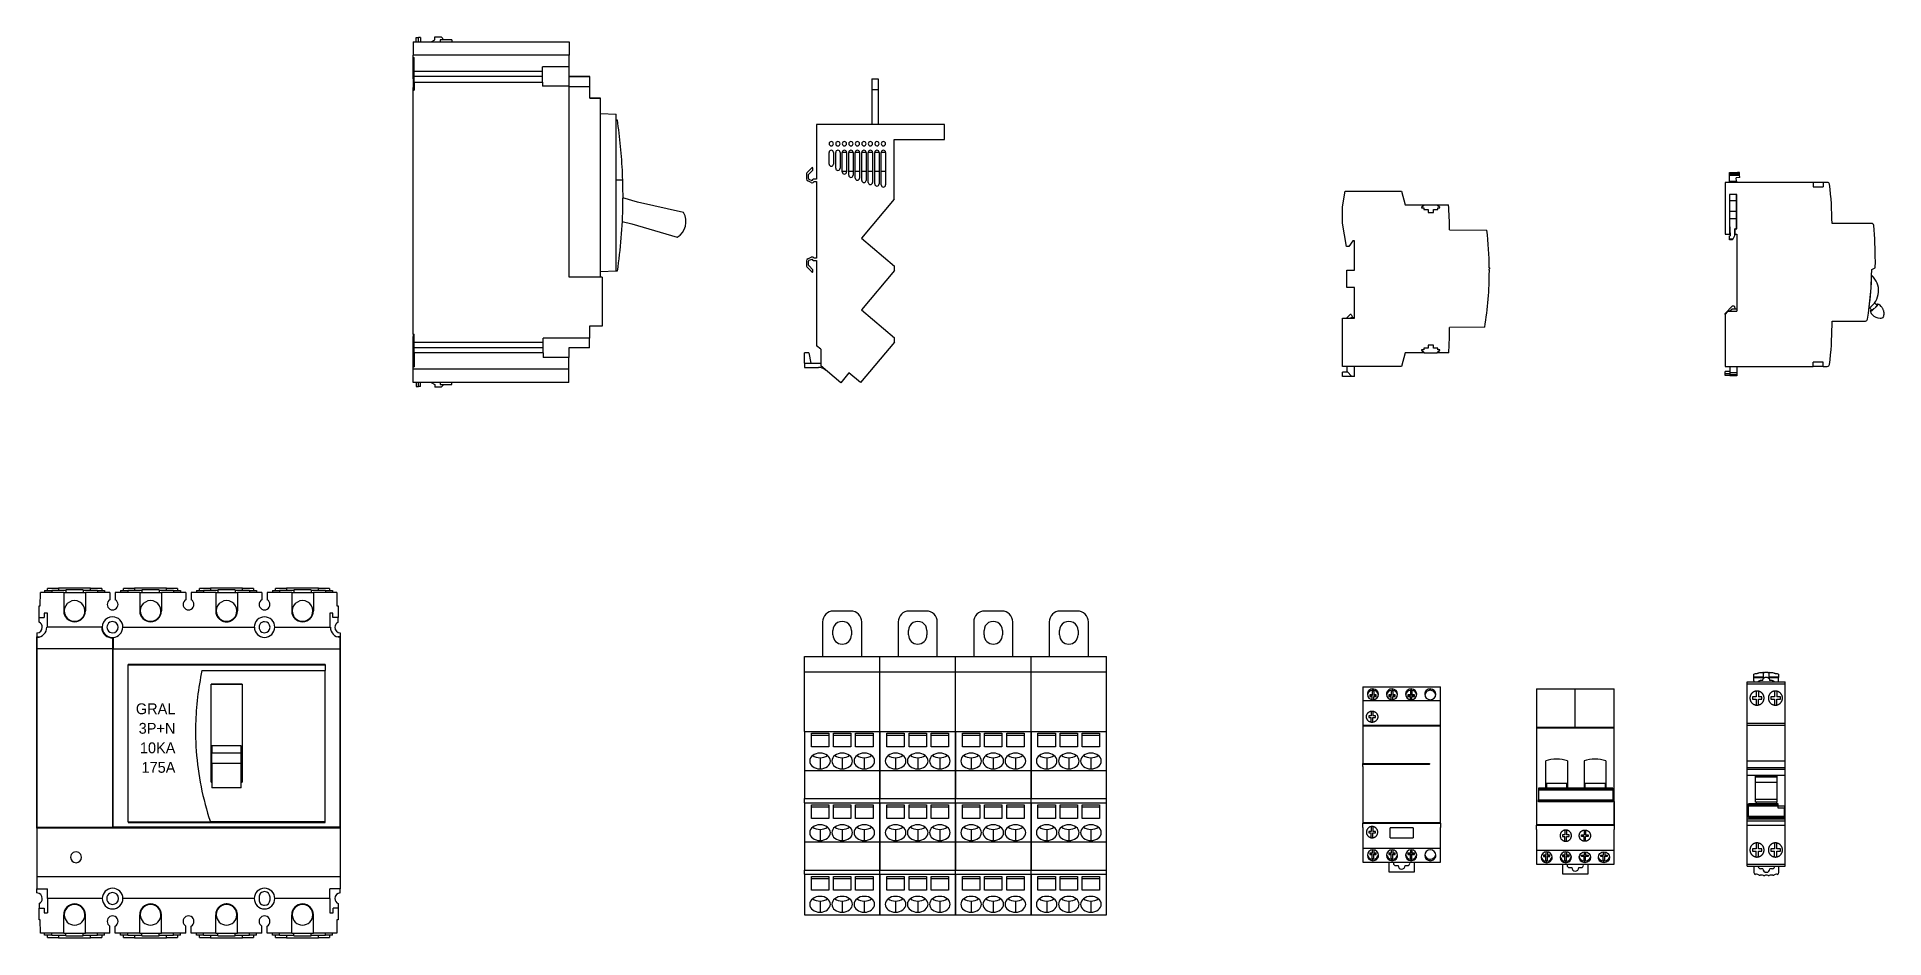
# Model space of a CAD drawing. Header units: millimetres. Extents: x 1019 to 1519, y 1262 to 1448.
# Drawn here: x 1054.1 to 1139.2, y 1262.1 to 1303.6 of the extents above; entities that cross this region are included whole.
import ezdxf

# ---------------------------------------------------------------- set-up
doc = ezdxf.new("R2010")
doc.units = ezdxf.units.MM

msp = doc.modelspace()

# ---------------------------------------------------------------- texts
at = {"char_height": 0.5, "attachment_point": 3}
for s, insert in [('\\pxqr;GRAL', (1060.441, 1272.887)), ('\\pxqr;3P+N', (1060.441, 1271.987)), ('\\pxqr;10KA', (1060.441, 1271.087)), ('\\pxqr;175A', (1060.441, 1270.187))]:
    msp.add_mtext_dynamic_manual_height_columns(s, width=2.98444, gutter_width=2.5, heights=[0], dxfattribs=dict(at, insert=insert))

# ---------------------------------------------------------------- linework, layer by layer
for p, q in [((1072.386, 1303.593), (1072.686, 1303.593)), ((1072.386, 1303.467), (1072.386, 1303.593)), ((1072.686, 1303.593), (1072.813, 1303.465)), ((1071.396, 1303.373), (1078.581, 1303.373)), ((1071.396, 1303.373), (1071.396, 1302.758)), ((1078.581, 1302.758), (1071.396, 1302.758)), ((1071.396, 1302.647), (1071.396, 1302.758)), ((1071.536, 1303.56), (1071.636, 1303.56)), ((1071.536, 1303.373), (1071.536, 1303.56)), ((1071.736, 1303.56), (1071.636, 1303.56)), ((1071.636, 1303.373), (1071.636, 1303.56)), ((1071.736, 1303.56), (1071.736, 1303.373)), ((1072.224, 1303.373), (1072.386, 1303.467)), ((1073.181, 1303.465), (1072.636, 1303.465)), ((1072.636, 1303.465), (1072.636, 1303.373)), ((1073.181, 1303.465), (1073.181, 1303.373)), ((1078.581, 1303.373), (1078.581, 1302.758)), ((1078.581, 1302.223), (1078.581, 1302.758)), ((1071.396, 1302.647), (1071.396, 1301.26)), ((1071.396, 1302.647), (1071.446, 1302.647)), ((1071.401, 1301.663), (1071.401, 1302.647)), ((1071.446, 1302.006), (1071.446, 1302.647)), ((1071.446, 1301.772), (1071.446, 1302.006)), ((1077.351, 1302.006), (1071.446, 1302.006)), ((1077.351, 1302.006), (1077.351, 1302.223)), ((1078.581, 1302.223), (1077.351, 1302.223)), ((1077.351, 1301.772), (1077.351, 1302.006)), ((1078.581, 1301.772), (1078.581, 1302.223)), ((1071.396, 1301.143), (1071.396, 1301.26)), ((1071.396, 1301.26), (1071.446, 1301.26)), ((1071.396, 1289.901), (1071.396, 1301.143)), ((1071.396, 1301.143), (1071.446, 1301.143)), ((1071.446, 1301.663), (1071.401, 1301.663)), ((1077.351, 1301.772), (1071.446, 1301.772)), ((1071.446, 1301.513), (1071.446, 1301.772)), ((1071.446, 1301.513), (1077.351, 1301.513)), ((1071.446, 1301.513), (1071.446, 1301.143)), ((1077.351, 1301.513), (1077.351, 1301.772)), ((1077.351, 1301.513), (1077.351, 1301.323)), ((1078.581, 1301.323), (1077.351, 1301.323)), ((1078.581, 1301.773), (1078.716, 1301.773)), ((1078.581, 1301.772), (1079.531, 1301.772)), ((1079.531, 1301.772), (1078.581, 1301.772)), ((1078.581, 1301.323), (1078.581, 1301.772)), ((1078.581, 1292.52), (1078.581, 1301.323)), ((1078.581, 1301.306), (1079.531, 1301.306)), ((1078.716, 1301.773), (1078.851, 1301.773)), ((1078.851, 1301.773), (1078.986, 1301.773)), ((1078.986, 1301.773), (1079.121, 1301.773)), ((1079.121, 1301.773), (1079.256, 1301.773)), ((1079.256, 1301.773), (1079.391, 1301.773)), ((1079.391, 1301.773), (1079.526, 1301.773)), ((1079.526, 1301.772), (1079.526, 1301.773)), ((1079.526, 1301.773), (1079.526, 1301.773)), ((1079.526, 1301.773), (1079.526, 1301.773)), ((1079.526, 1301.772), (1079.526, 1301.772)), ((1079.526, 1301.772), (1079.526, 1301.772)), ((1079.526, 1301.772), (1079.526, 1301.772)), ((1079.531, 1301.306), (1079.531, 1301.772)), ((1079.531, 1300.772), (1079.531, 1301.306)), ((1092.518, 1301.663), (1092.518, 1301.163)), ((1092.518, 1301.663), (1092.818, 1301.663)), ((1092.818, 1301.163), (1092.518, 1301.163)), ((1092.518, 1301.163), (1092.518, 1299.563)), ((1092.818, 1301.663), (1092.818, 1301.163)), ((1092.818, 1301.163), (1092.818, 1299.563)), ((1079.531, 1300.773), (1080.026, 1300.773)), ((1080.031, 1300.772), (1079.531, 1300.772)), ((1080.031, 1292.542), (1080.031, 1300.772)), ((1080.031, 1300.072), (1080.746, 1300.041)), ((1080.747, 1292.804), (1080.746, 1300.041)), ((1080.746, 1299.773), (1080.786, 1299.773)), ((1080.786, 1299.773), (1080.808, 1299.619)), ((1080.808, 1299.619), (1080.83, 1299.466)), ((1080.83, 1299.466), (1080.85, 1299.312)), ((1089.968, 1299.563), (1089.968, 1297.033)), ((1095.868, 1299.563), (1089.968, 1299.563)), ((1095.868, 1298.863), (1095.868, 1299.563)), ((1080.85, 1299.312), (1080.869, 1299.159)), ((1080.869, 1299.159), (1080.888, 1299.005)), ((1080.888, 1299.005), (1080.905, 1298.85)), ((1080.905, 1298.85), (1080.922, 1298.696)), ((1080.922, 1298.696), (1080.937, 1298.541)), ((1080.937, 1298.541), (1080.951, 1298.387)), ((1093.548, 1298.863), (1095.868, 1298.863)), ((1093.548, 1296.116), (1093.548, 1298.863)), ((1080.951, 1298.387), (1080.965, 1298.232)), ((1080.965, 1298.232), (1080.977, 1298.077)), ((1080.977, 1298.077), (1080.988, 1297.923)), ((1080.988, 1297.923), (1080.999, 1297.768)), ((1080.999, 1297.768), (1081.008, 1297.613)), ((1090.558, 1297.733), (1090.558, 1298.273)), ((1090.758, 1298.273), (1090.758, 1297.733)), ((1090.858, 1297.543), (1090.858, 1298.273)), ((1091.058, 1298.273), (1091.058, 1297.543)), ((1091.158, 1297.373), (1091.158, 1298.273)), ((1091.358, 1298.273), (1091.158, 1298.273)), ((1091.358, 1298.273), (1091.358, 1297.373)), ((1091.458, 1297.223), (1091.458, 1298.273)), ((1091.658, 1298.273), (1091.458, 1298.273)), ((1091.658, 1298.273), (1091.658, 1297.223)), ((1091.758, 1297.093), (1091.758, 1298.273)), ((1091.958, 1298.273), (1091.758, 1298.273)), ((1091.958, 1298.273), (1091.958, 1297.093)), ((1092.058, 1296.983), (1092.058, 1298.273)), ((1092.258, 1298.273), (1092.058, 1298.273)), ((1092.258, 1298.273), (1092.258, 1296.983)), ((1092.358, 1296.893), (1092.358, 1298.273)), ((1092.558, 1298.273), (1092.358, 1298.273)), ((1092.558, 1298.273), (1092.558, 1296.893)), ((1092.658, 1296.823), (1092.658, 1298.273)), ((1092.858, 1298.273), (1092.658, 1298.273)), ((1092.858, 1298.273), (1092.858, 1296.823)), ((1092.958, 1296.773), (1092.958, 1298.273)), ((1093.158, 1298.273), (1092.958, 1298.273)), ((1093.158, 1298.273), (1093.158, 1296.773)), ((1081.035, 1296.993), (1080.747, 1296.993)), ((1081.008, 1297.613), (1081.016, 1297.458)), ((1081.016, 1297.458), (1081.023, 1297.303)), ((1081.023, 1297.303), (1081.03, 1297.148)), ((1081.03, 1297.148), (1081.035, 1296.993)), ((1081.035, 1296.993), (1081.038, 1296.89)), ((1081.038, 1296.89), (1081.04, 1296.787)), ((1081.04, 1296.787), (1081.042, 1296.684)), ((1089.508, 1297.26), (1089.508, 1297.048)), ((1089.536, 1297.329), (1089.756, 1297.561)), ((1089.736, 1296.884), (1089.568, 1296.956)), ((1089.608, 1297.068), (1089.608, 1297.248)), ((1089.8, 1297.461), (1089.616, 1297.269)), ((1089.626, 1297.04), (1089.754, 1296.985)), ((1089.79, 1296.995), (1089.818, 1297.033)), ((1089.808, 1297.482), (1089.808, 1297.54)), ((1089.968, 1297.033), (1089.818, 1297.033)), ((1089.868, 1296.933), (1089.855, 1296.916)), ((1089.868, 1296.933), (1089.968, 1296.933)), ((1089.968, 1296.933), (1089.968, 1293.393)), ((1091.158, 1297.413), (1091.358, 1297.413)), ((1091.458, 1297.413), (1091.658, 1297.413)), ((1091.758, 1297.413), (1091.958, 1297.413)), ((1092.058, 1297.413), (1092.258, 1297.413)), ((1092.358, 1297.413), (1092.558, 1297.413)), ((1092.658, 1297.413), (1092.858, 1297.413)), ((1092.958, 1297.413), (1093.158, 1297.413)), ((1135.882, 1296.89), (1131.827, 1296.89)), ((1131.827, 1296.89), (1131.827, 1294.5)), ((1132.027, 1297.326), (1132.027, 1297.342)), ((1132.027, 1297.342), (1132.407, 1297.342)), ((1132.027, 1297.318), (1132.027, 1297.326)), ((1132.027, 1297.326), (1132.488, 1297.326)), ((1132.027, 1297.318), (1132.489, 1297.318)), ((1132.027, 1297.281), (1132.027, 1297.318)), ((1132.027, 1297.281), (1132.491, 1297.281)), ((1132.027, 1297.272), (1132.027, 1297.281)), ((1132.027, 1297.229), (1132.027, 1297.272)), ((1132.027, 1297.272), (1132.492, 1297.272)), ((1132.027, 1296.94), (1132.027, 1297.229)), ((1132.027, 1297.229), (1132.495, 1297.229)), ((1132.027, 1296.89), (1132.027, 1296.94)), ((1132.027, 1296.94), (1132.349, 1296.94)), ((1132.503, 1297.111), (1132.338, 1297.1)), ((1132.349, 1296.94), (1132.338, 1297.1)), ((1132.349, 1296.94), (1132.35, 1296.931)), ((1132.35, 1296.931), (1132.35, 1296.923)), ((1132.35, 1296.923), (1132.351, 1296.916)), ((1132.351, 1296.916), (1132.351, 1296.909)), ((1132.351, 1296.909), (1132.352, 1296.902)), ((1132.352, 1296.902), (1132.352, 1296.896)), ((1132.352, 1296.896), (1132.353, 1296.89)), ((1132.487, 1297.342), (1132.407, 1297.342)), ((1132.487, 1297.339), (1132.487, 1297.342)), ((1132.488, 1297.336), (1132.487, 1297.339)), ((1132.488, 1297.333), (1132.488, 1297.336)), ((1132.488, 1297.33), (1132.488, 1297.333)), ((1132.488, 1297.328), (1132.488, 1297.33)), ((1132.488, 1297.326), (1132.488, 1297.328)), ((1132.489, 1297.318), (1132.488, 1297.326)), ((1132.489, 1297.31), (1132.489, 1297.318)), ((1132.49, 1297.303), (1132.489, 1297.31)), ((1132.49, 1297.298), (1132.49, 1297.303)), ((1132.491, 1297.292), (1132.49, 1297.298)), ((1132.491, 1297.288), (1132.491, 1297.292)), ((1132.491, 1297.285), (1132.491, 1297.288)), ((1132.491, 1297.282), (1132.491, 1297.285)), ((1132.491, 1297.281), (1132.491, 1297.282)), ((1132.492, 1297.272), (1132.491, 1297.281)), ((1132.492, 1297.271), (1132.492, 1297.272)), ((1132.492, 1297.27), (1132.492, 1297.271)), ((1132.492, 1297.269), (1132.492, 1297.27)), ((1132.492, 1297.268), (1132.492, 1297.269)), ((1132.492, 1297.267), (1132.492, 1297.268)), ((1132.493, 1297.266), (1132.492, 1297.267)), ((1132.493, 1297.264), (1132.493, 1297.266)), ((1132.493, 1297.263), (1132.493, 1297.264)), ((1132.493, 1297.261), (1132.493, 1297.263)), ((1132.493, 1297.259), (1132.493, 1297.261)), ((1132.493, 1297.258), (1132.493, 1297.259)), ((1132.493, 1297.256), (1132.493, 1297.258)), ((1132.493, 1297.254), (1132.493, 1297.256)), ((1132.494, 1297.252), (1132.493, 1297.254)), ((1132.494, 1297.25), (1132.494, 1297.252)), ((1132.494, 1297.247), (1132.494, 1297.25)), ((1132.494, 1297.245), (1132.494, 1297.247)), ((1132.494, 1297.243), (1132.494, 1297.245)), ((1132.494, 1297.24), (1132.494, 1297.243)), ((1132.495, 1297.238), (1132.494, 1297.24)), ((1132.495, 1297.235), (1132.495, 1297.238)), ((1132.495, 1297.232), (1132.495, 1297.235)), ((1132.495, 1297.229), (1132.495, 1297.232)), ((1132.503, 1297.111), (1132.495, 1297.229)), ((1135.882, 1296.89), (1135.882, 1296.69)), ((1136.342, 1296.89), (1135.882, 1296.89)), ((1136.342, 1296.89), (1136.342, 1296.69)), ((1136.537, 1296.89), (1136.342, 1296.89)), ((1081.042, 1296.684), (1081.044, 1296.581)), ((1081.045, 1296.077), (1081.043, 1295.882)), ((1081.044, 1296.581), (1081.045, 1296.478)), ((1081.045, 1296.478), (1081.046, 1296.375)), ((1081.046, 1296.272), (1081.045, 1296.077)), ((1081.046, 1296.375), (1081.046, 1296.272)), ((1081.722, 1295.976), (1081.046, 1296.176)), ((1083.851, 1295.506), (1081.722, 1295.976)), ((1093.548, 1296.116), (1092.045, 1294.324)), ((1114.205, 1295.76), (1114.334, 1296.49)), ((1114.334, 1296.49), (1116.929, 1296.49)), ((1116.929, 1296.49), (1117.098, 1295.86)), ((1132.027, 1296.34), (1132.027, 1294.5)), ((1132.377, 1296.34), (1132.027, 1296.34)), ((1132.027, 1296.06), (1132.356, 1296.06)), ((1132.356, 1296.06), (1132.356, 1296.34)), ((1132.356, 1295.56), (1132.356, 1296.06)), ((1132.377, 1294.75), (1132.377, 1296.34)), ((1135.882, 1296.69), (1136.342, 1296.69)), ((1081.017, 1295.105), (1081.007, 1294.912)), ((1081.016, 1295.083), (1081.466, 1294.984)), ((1081.026, 1295.299), (1081.017, 1295.105)), ((1081.033, 1295.494), (1081.026, 1295.299)), ((1081.039, 1295.688), (1081.033, 1295.494)), ((1081.043, 1295.882), (1081.039, 1295.688)), ((1114.205, 1295.01), (1114.205, 1295.76)), ((1117.098, 1295.86), (1117.97, 1295.86)), ((1117.97, 1295.841), (1117.85, 1295.74)), ((1117.85, 1295.74), (1117.85, 1295.72)), ((1117.85, 1295.72), (1117.95, 1295.72)), ((1117.95, 1295.72), (1117.95, 1295.64)), ((1117.95, 1295.64), (1118.145, 1295.64)), ((1117.97, 1295.86), (1117.97, 1295.841)), ((1117.97, 1295.86), (1118.57, 1295.86)), ((1118.145, 1295.64), (1118.145, 1295.51)), ((1118.145, 1295.51), (1118.395, 1295.51)), ((1118.395, 1295.64), (1118.59, 1295.64)), ((1118.395, 1295.51), (1118.395, 1295.64)), ((1118.57, 1295.86), (1119.085, 1295.86)), ((1118.57, 1295.841), (1118.57, 1295.86)), ((1118.69, 1295.74), (1118.57, 1295.841)), ((1118.59, 1295.72), (1118.69, 1295.72)), ((1118.59, 1295.64), (1118.59, 1295.72)), ((1118.69, 1295.72), (1118.69, 1295.74)), ((1132.027, 1295.56), (1132.356, 1295.56)), ((1132.027, 1295.224), (1132.356, 1295.224)), ((1132.356, 1295.224), (1132.356, 1295.56)), ((1132.356, 1295.27), (1132.377, 1295.27)), ((1132.356, 1294.75), (1132.356, 1295.224)), ((1080.966, 1294.332), (1080.95, 1294.14)), ((1080.981, 1294.525), (1080.966, 1294.332)), ((1080.995, 1294.718), (1080.981, 1294.525)), ((1081.007, 1294.912), (1080.995, 1294.718)), ((1081.466, 1294.984), (1083.557, 1294.365)), ((1092.045, 1294.324), (1093.563, 1293.028)), ((1114.394, 1293.94), (1114.205, 1295.01)), ((1119.135, 1294.7), (1120.86, 1294.685)), ((1131.827, 1294.5), (1132.027, 1294.5)), ((1132.027, 1294.997), (1132.057, 1294.427)), ((1132.053, 1294.5), (1132.027, 1294.5)), ((1132.027, 1294.296), (1132.027, 1294.429)), ((1132.027, 1294.429), (1132.057, 1294.427)), ((1132.027, 1294.25), (1132.027, 1294.296)), ((1132.027, 1294.296), (1132.195, 1294.296)), ((1132.168, 1294.25), (1132.027, 1294.25)), ((1132.168, 1294.25), (1132.168, 1294.25)), ((1132.168, 1294.25), (1132.168, 1294.25)), ((1132.168, 1294.25), (1132.169, 1294.25)), ((1132.169, 1294.251), (1132.169, 1294.252)), ((1132.169, 1294.252), (1132.17, 1294.252)), ((1132.169, 1294.25), (1132.169, 1294.251)), ((1132.17, 1294.253), (1132.171, 1294.254)), ((1132.17, 1294.252), (1132.17, 1294.253)), ((1132.171, 1294.255), (1132.172, 1294.257)), ((1132.171, 1294.254), (1132.171, 1294.255)), ((1132.172, 1294.257), (1132.173, 1294.258)), ((1132.173, 1294.258), (1132.174, 1294.26)), ((1132.174, 1294.26), (1132.175, 1294.262)), ((1132.175, 1294.262), (1132.176, 1294.264)), ((1132.176, 1294.264), (1132.177, 1294.266)), ((1132.177, 1294.266), (1132.179, 1294.268)), ((1132.179, 1294.268), (1132.18, 1294.27)), ((1132.18, 1294.27), (1132.181, 1294.273)), ((1132.181, 1294.273), (1132.183, 1294.275)), ((1132.183, 1294.275), (1132.184, 1294.278)), ((1132.184, 1294.278), (1132.186, 1294.281)), ((1132.186, 1294.281), (1132.188, 1294.283)), ((1132.188, 1294.283), (1132.189, 1294.286)), ((1132.189, 1294.286), (1132.191, 1294.289)), ((1132.191, 1294.289), (1132.193, 1294.292)), ((1132.193, 1294.292), (1132.195, 1294.296)), ((1132.195, 1294.296), (1132.277, 1294.439)), ((1132.297, 1294.75), (1132.277, 1294.75)), ((1132.277, 1294.439), (1132.277, 1294.75)), ((1132.297, 1294.5), (1132.277, 1294.5)), ((1132.297, 1294.75), (1132.377, 1294.75)), ((1132.297, 1294.5), (1132.297, 1294.75)), ((1132.297, 1294.5), (1132.377, 1294.5)), ((1132.377, 1294.5), (1132.377, 1290.95)), ((1138.582, 1295), (1136.757, 1295)), ((1080.891, 1293.565), (1080.868, 1293.374)), ((1080.912, 1293.756), (1080.891, 1293.565)), ((1080.932, 1293.948), (1080.912, 1293.756)), ((1080.95, 1294.14), (1080.932, 1293.948)), ((1089.568, 1293.369), (1089.736, 1293.441)), ((1089.855, 1293.409), (1089.868, 1293.393)), ((1089.968, 1293.393), (1089.868, 1293.393)), ((1114.493, 1293.94), (1114.394, 1293.94)), ((1114.675, 1294.2), (1114.493, 1293.94)), ((1114.755, 1294.2), (1114.675, 1294.2)), ((1114.755, 1292.85), (1114.755, 1294.2)), ((1078.581, 1292.542), (1080.031, 1292.542)), ((1080.747, 1292.804), (1080.031, 1292.773)), ((1080.754, 1292.804), (1080.747, 1292.804)), ((1080.76, 1292.805), (1080.754, 1292.804)), ((1080.766, 1292.805), (1080.76, 1292.805)), ((1080.772, 1292.805), (1080.766, 1292.805)), ((1080.779, 1292.805), (1080.772, 1292.805)), ((1080.785, 1292.806), (1080.779, 1292.805)), ((1080.791, 1292.806), (1080.785, 1292.806)), ((1080.818, 1292.995), (1080.791, 1292.806)), ((1080.844, 1293.184), (1080.818, 1292.995)), ((1080.868, 1293.374), (1080.844, 1293.184)), ((1089.508, 1293.277), (1089.508, 1293.065)), ((1089.756, 1292.765), (1089.536, 1292.996)), ((1089.608, 1293.077), (1089.608, 1293.257)), ((1089.616, 1293.056), (1089.8, 1292.864)), ((1089.754, 1293.34), (1089.626, 1293.285)), ((1089.818, 1293.293), (1089.79, 1293.331)), ((1089.808, 1292.785), (1089.808, 1292.843)), ((1089.818, 1293.293), (1089.968, 1293.293)), ((1089.968, 1293.293), (1089.968, 1289.366)), ((1093.563, 1292.833), (1092.045, 1291.024)), ((1093.563, 1292.833), (1093.563, 1293.028)), ((1114.405, 1292.85), (1114.755, 1292.85)), ((1114.405, 1292.05), (1114.405, 1292.85)), ((1120.979, 1292.95), (1120.969, 1292.95)), ((1120.97, 1292.91), (1120.979, 1292.91)), ((1138.59, 1292.87), (1138.751, 1292.95)), ((1138.751, 1292.95), (1138.752, 1293.25)), ((1080.095, 1292.52), (1078.581, 1292.52)), ((1080.095, 1292.52), (1080.095, 1290.27)), ((1114.755, 1292.05), (1114.405, 1292.05)), ((1114.755, 1290.63), (1114.755, 1292.05)), ((1092.045, 1291.024), (1093.563, 1289.728)), ((1131.827, 1290.85), (1132.177, 1291.2)), ((1131.827, 1290.8), (1131.977, 1290.95)), ((1131.827, 1290.8), (1131.827, 1290.85)), ((1131.977, 1290.95), (1132.377, 1290.95)), ((1132.149, 1291.05), (1132.049, 1290.95)), ((1132.377, 1291.05), (1132.149, 1291.05)), ((1132.177, 1291.2), (1132.244, 1291.2)), ((1132.244, 1291.2), (1132.297, 1291.05)), ((1138.475, 1291.121), (1138.591, 1290.996)), ((1138.572, 1290.958), (1138.529, 1291.004)), ((1138.559, 1290.869), (1138.552, 1290.862)), ((1138.552, 1290.862), (1138.61, 1290.799)), ((1138.865, 1291.23), (1138.572, 1290.958)), ((1138.591, 1290.996), (1138.682, 1291.081)), ((1138.682, 1291.081), (1138.692, 1291.07)), ((1138.833, 1291.221), (1138.717, 1291.345)), ((1138.756, 1291.149), (1138.833, 1291.221)), ((1138.766, 1291.138), (1138.756, 1291.149)), ((1138.822, 1291.276), (1138.865, 1291.23)), ((1138.962, 1291.243), (1138.955, 1291.236)), ((1139.02, 1291.18), (1138.962, 1291.243)), ((1139.038, 1291.16), (1139.02, 1291.18)), ((1139.055, 1291.139), (1139.038, 1291.16)), ((1139.07, 1291.117), (1139.055, 1291.139)), ((1139.085, 1291.094), (1139.07, 1291.117)), ((1139.098, 1291.07), (1139.085, 1291.094)), ((1139.109, 1291.046), (1139.098, 1291.07)), ((1139.12, 1291.021), (1139.109, 1291.046)), ((1139.129, 1290.995), (1139.12, 1291.021)), ((1139.137, 1290.969), (1139.129, 1290.995)), ((1139.143, 1290.943), (1139.137, 1290.969)), ((1139.148, 1290.916), (1139.143, 1290.943)), ((1139.151, 1290.89), (1139.148, 1290.916)), ((1139.153, 1290.863), (1139.151, 1290.89)), ((1139.154, 1290.836), (1139.153, 1290.863)), ((1139.153, 1290.81), (1139.154, 1290.836)), ((1079.51, 1290.27), (1079.51, 1289.72)), ((1080.095, 1290.27), (1079.51, 1290.27)), ((1114.205, 1290.63), (1114.755, 1290.63)), ((1114.205, 1288.41), (1114.205, 1290.63)), ((1114.385, 1290.63), (1114.555, 1290.8)), ((1114.605, 1290.8), (1114.555, 1290.8)), ((1114.57, 1290.63), (1114.586, 1290.65)), ((1114.755, 1290.65), (1114.586, 1290.65)), ((1114.605, 1290.8), (1114.675, 1290.65)), ((1120.757, 1290.214), (1119.134, 1290.2)), ((1131.827, 1290.8), (1131.827, 1288.41)), ((1136.757, 1290.3), (1136.757, 1290.5)), ((1136.757, 1290.5), (1138.292, 1290.5)), ((1139.135, 1290.706), (1139.142, 1290.731)), ((1139.142, 1290.731), (1139.147, 1290.757)), ((1139.147, 1290.757), (1139.15, 1290.783)), ((1139.15, 1290.783), (1139.153, 1290.81)), ((1071.396, 1289.901), (1071.396, 1289.783)), ((1071.396, 1289.901), (1071.446, 1289.901)), ((1071.396, 1288.396), (1071.396, 1289.783)), ((1071.396, 1289.783), (1071.446, 1289.783)), ((1071.446, 1289.38), (1071.401, 1289.38)), ((1071.401, 1288.396), (1071.401, 1289.38)), ((1071.446, 1289.532), (1071.446, 1289.901)), ((1071.446, 1289.273), (1071.446, 1289.532)), ((1071.446, 1289.532), (1077.389, 1289.532)), ((1077.389, 1289.273), (1071.446, 1289.273)), ((1071.446, 1289.04), (1071.446, 1289.273)), ((1077.389, 1289.532), (1077.389, 1289.72)), ((1079.51, 1289.72), (1077.389, 1289.72)), ((1077.389, 1289.273), (1077.389, 1289.532)), ((1077.389, 1289.04), (1077.389, 1289.273)), ((1078.56, 1289.271), (1078.56, 1288.82)), ((1079.51, 1289.271), (1078.56, 1289.271)), ((1079.51, 1289.271), (1079.51, 1289.72)), ((1090.168, 1289.199), (1089.968, 1289.366)), ((1090.168, 1289.199), (1090.168, 1288.432)), ((1093.563, 1289.533), (1092, 1287.671)), ((1093.563, 1289.533), (1093.563, 1289.728)), ((1117.85, 1289.18), (1117.85, 1289.16)), ((1117.95, 1289.18), (1117.85, 1289.18)), ((1117.85, 1289.16), (1117.97, 1289.06)), ((1117.95, 1289.26), (1117.95, 1289.18)), ((1118.145, 1289.26), (1117.95, 1289.26)), ((1118.145, 1289.39), (1118.145, 1289.26)), ((1118.395, 1289.39), (1118.145, 1289.39)), ((1118.395, 1289.26), (1118.395, 1289.39)), ((1118.59, 1289.26), (1118.395, 1289.26)), ((1118.57, 1289.06), (1118.69, 1289.16)), ((1118.59, 1289.18), (1118.59, 1289.26)), ((1118.69, 1289.18), (1118.59, 1289.18)), ((1118.69, 1289.16), (1118.69, 1289.18)), ((1071.396, 1288.396), (1071.446, 1288.396)), ((1071.396, 1288.288), (1071.396, 1288.396)), ((1078.56, 1288.288), (1071.396, 1288.288)), ((1071.396, 1287.671), (1071.396, 1288.288)), ((1071.446, 1289.04), (1071.446, 1288.396)), ((1077.389, 1289.04), (1071.446, 1289.04)), ((1077.389, 1289.04), (1077.389, 1288.82)), ((1078.56, 1288.82), (1077.389, 1288.82)), ((1078.56, 1288.288), (1078.56, 1288.82)), ((1078.56, 1287.671), (1078.56, 1288.288)), ((1089.418, 1288.563), (1089.418, 1289.032)), ((1089.618, 1289.032), (1089.418, 1289.032)), ((1089.418, 1288.563), (1089.418, 1288.363)), ((1089.418, 1288.563), (1090.168, 1288.563)), ((1089.418, 1288.363), (1090.069, 1288.363)), ((1089.618, 1289.032), (1089.718, 1288.563)), ((1091.088, 1287.66), (1090.168, 1288.432)), ((1116.929, 1288.41), (1114.205, 1288.41)), ((1114.425, 1288.179), (1114.425, 1288.41)), ((1114.755, 1287.95), (1114.755, 1288.41)), ((1117.098, 1289.04), (1116.929, 1288.41)), ((1117.97, 1289.04), (1117.098, 1289.04)), ((1117.97, 1289.06), (1117.97, 1289.04)), ((1117.97, 1289.04), (1118.57, 1289.04)), ((1118.57, 1289.04), (1118.57, 1289.06)), ((1119.101, 1289.04), (1118.57, 1289.04)), ((1131.827, 1288.41), (1135.882, 1288.41)), ((1132.047, 1288.41), (1132.047, 1288.109)), ((1132.377, 1288.41), (1132.377, 1288.109)), ((1135.882, 1288.41), (1135.882, 1288.61)), ((1136.342, 1288.61), (1135.882, 1288.61)), ((1136.342, 1288.41), (1135.882, 1288.41)), ((1136.342, 1288.41), (1136.342, 1288.61)), ((1136.342, 1288.41), (1136.537, 1288.41)), ((1078.56, 1287.671), (1071.396, 1287.671)), ((1071.536, 1287.671), (1071.536, 1287.483)), ((1071.536, 1287.483), (1071.636, 1287.483)), ((1071.636, 1287.483), (1071.636, 1287.671)), ((1071.736, 1287.483), (1071.636, 1287.483)), ((1071.736, 1287.483), (1071.736, 1287.671)), ((1072.224, 1287.671), (1072.386, 1287.576)), ((1072.386, 1287.576), (1072.386, 1287.45)), ((1072.686, 1287.45), (1072.386, 1287.45)), ((1072.636, 1287.671), (1072.636, 1287.578)), ((1072.636, 1287.578), (1073.181, 1287.578)), ((1072.686, 1287.45), (1072.813, 1287.578)), ((1073.181, 1287.578), (1073.181, 1287.671)), ((1091.466, 1288.11), (1091.088, 1287.66)), ((1092, 1287.671), (1091.466, 1288.11)), ((1114.205, 1287.95), (1114.205, 1288.15)), ((1114.452, 1288.15), (1114.205, 1288.15)), ((1114.639, 1287.95), (1114.205, 1287.95)), ((1114.639, 1287.95), (1114.425, 1288.179)), ((1114.755, 1287.95), (1114.639, 1287.95)), ((1132.047, 1288.174), (1131.827, 1288.174)), ((1131.827, 1288.075), (1131.827, 1288.174)), ((1131.827, 1287.995), (1131.827, 1288.075)), ((1132.047, 1288.075), (1131.827, 1288.075)), ((1132.047, 1287.995), (1131.827, 1287.995)), ((1132.047, 1288.109), (1132.047, 1288.028)), ((1132.377, 1288.109), (1132.047, 1288.109)), ((1132.377, 1288.028), (1132.047, 1288.028)), ((1132.047, 1288.028), (1132.047, 1287.997)), ((1132.047, 1287.997), (1132.047, 1287.99)), ((1132.377, 1287.997), (1132.047, 1287.997)), ((1132.377, 1287.99), (1132.047, 1287.99)), ((1132.047, 1287.99), (1132.047, 1287.974)), ((1132.047, 1287.974), (1132.047, 1287.972)), ((1132.377, 1287.974), (1132.047, 1287.974)), ((1132.377, 1287.972), (1132.047, 1287.972)), ((1132.377, 1288.109), (1132.377, 1288.028)), ((1132.377, 1288.028), (1132.377, 1287.997)), ((1132.377, 1287.997), (1132.377, 1287.99)), ((1132.377, 1287.99), (1132.377, 1287.974)), ((1132.377, 1287.974), (1132.377, 1287.972)), ((1054.415, 1278.088), (1054.415, 1277.995)), ((1054.415, 1278.088), (1054.743, 1278.088)), ((1055.063, 1278.182), (1054.55, 1278.182)), ((1054.55, 1278.088), (1054.55, 1278.182)), ((1054.743, 1278.088), (1054.743, 1277.995)), ((1055.398, 1278.088), (1054.743, 1278.088)), ((1055.063, 1278.216), (1055.063, 1278.088)), ((1055.063, 1278.216), (1056.533, 1278.216)), ((1055.398, 1278.088), (1055.398, 1278.115)), ((1056.198, 1278.115), (1055.398, 1278.115)), ((1055.398, 1278.088), (1055.398, 1277.995)), ((1056.198, 1278.115), (1056.198, 1278.088)), ((1056.853, 1278.088), (1056.198, 1278.088)), ((1056.198, 1278.088), (1056.198, 1277.995)), ((1056.533, 1278.088), (1056.533, 1278.216)), ((1057.045, 1278.182), (1056.533, 1278.182)), ((1056.853, 1278.088), (1057.18, 1278.088)), ((1056.853, 1278.088), (1056.853, 1277.995)), ((1057.045, 1278.182), (1057.045, 1278.088)), ((1057.18, 1278.088), (1057.18, 1277.995)), ((1057.915, 1278.088), (1057.915, 1277.995)), ((1057.915, 1278.088), (1058.243, 1278.088)), ((1058.563, 1278.182), (1058.05, 1278.182)), ((1058.05, 1278.088), (1058.05, 1278.182)), ((1058.243, 1278.088), (1058.243, 1277.995)), ((1058.898, 1278.088), (1058.243, 1278.088)), ((1058.563, 1278.216), (1058.563, 1278.088)), ((1058.563, 1278.216), (1060.033, 1278.216)), ((1058.898, 1278.088), (1058.898, 1278.115)), ((1059.698, 1278.115), (1058.898, 1278.115)), ((1058.898, 1278.088), (1058.898, 1277.995)), ((1059.698, 1278.115), (1059.698, 1278.088)), ((1060.353, 1278.088), (1059.698, 1278.088)), ((1059.698, 1278.088), (1059.698, 1277.995)), ((1060.033, 1278.088), (1060.033, 1278.216)), ((1060.545, 1278.182), (1060.033, 1278.182)), ((1060.353, 1278.088), (1060.68, 1278.088)), ((1060.353, 1278.088), (1060.353, 1277.995)), ((1060.545, 1278.182), (1060.545, 1278.088)), ((1060.68, 1278.088), (1060.68, 1277.995)), ((1061.415, 1278.088), (1061.415, 1277.995)), ((1061.415, 1278.088), (1061.743, 1278.088)), ((1062.063, 1278.182), (1061.55, 1278.182)), ((1061.55, 1278.088), (1061.55, 1278.182)), ((1061.743, 1278.088), (1061.743, 1277.995)), ((1062.398, 1278.088), (1061.743, 1278.088)), ((1062.063, 1278.216), (1062.063, 1278.088)), ((1062.063, 1278.216), (1063.533, 1278.216)), ((1062.398, 1278.088), (1062.398, 1278.115)), ((1063.198, 1278.115), (1062.398, 1278.115)), ((1062.398, 1278.088), (1062.398, 1277.995)), ((1063.198, 1278.115), (1063.198, 1278.088)), ((1063.853, 1278.088), (1063.198, 1278.088)), ((1063.198, 1278.088), (1063.198, 1277.995)), ((1063.533, 1278.088), (1063.533, 1278.216)), ((1064.045, 1278.182), (1063.533, 1278.182)), ((1063.853, 1278.088), (1064.18, 1278.088)), ((1063.853, 1278.088), (1063.853, 1277.995)), ((1064.045, 1278.182), (1064.045, 1278.088)), ((1064.18, 1278.088), (1064.18, 1277.995)), ((1064.915, 1278.088), (1064.915, 1277.995)), ((1064.915, 1278.088), (1065.243, 1278.088)), ((1065.563, 1278.182), (1065.05, 1278.182)), ((1065.05, 1278.088), (1065.05, 1278.182)), ((1065.243, 1278.088), (1065.243, 1277.995)), ((1065.898, 1278.088), (1065.243, 1278.088)), ((1065.563, 1278.216), (1065.563, 1278.088)), ((1065.563, 1278.216), (1067.033, 1278.216)), ((1065.898, 1278.088), (1065.898, 1278.115)), ((1066.698, 1278.115), (1065.898, 1278.115)), ((1065.898, 1278.088), (1065.898, 1277.995)), ((1066.698, 1278.115), (1066.698, 1278.088)), ((1067.353, 1278.088), (1066.698, 1278.088)), ((1066.698, 1278.088), (1066.698, 1277.995)), ((1067.033, 1278.088), (1067.033, 1278.216)), ((1067.545, 1278.182), (1067.033, 1278.182)), ((1067.353, 1278.088), (1067.68, 1278.088)), ((1067.353, 1278.088), (1067.353, 1277.995)), ((1067.545, 1278.182), (1067.545, 1278.088)), ((1067.68, 1278.088), (1067.68, 1277.995)), ((1054.163, 1277.38), (1054.212, 1277.38)), ((1054.163, 1276.845), (1054.163, 1277.38)), ((1054.212, 1277.38), (1054.222, 1277.995)), ((1055.298, 1277.995), (1054.222, 1277.995)), ((1055.298, 1277.995), (1055.298, 1277.145)), ((1055.298, 1277.995), (1056.298, 1277.995)), ((1057.423, 1277.995), (1056.298, 1277.995)), ((1056.298, 1277.995), (1056.298, 1277.145)), ((1057.423, 1277.995), (1057.423, 1277.661)), ((1058.798, 1277.995), (1057.673, 1277.995)), ((1057.673, 1277.995), (1057.673, 1277.661)), ((1058.798, 1277.995), (1058.798, 1277.145)), ((1058.798, 1277.995), (1059.798, 1277.995)), ((1060.923, 1277.995), (1059.798, 1277.995)), ((1059.798, 1277.995), (1059.798, 1277.145)), ((1060.923, 1277.995), (1060.923, 1277.661)), ((1062.298, 1277.995), (1061.173, 1277.995)), ((1061.173, 1277.995), (1061.173, 1277.661)), ((1062.298, 1277.995), (1062.298, 1277.144)), ((1062.298, 1277.995), (1063.298, 1277.995)), ((1064.423, 1277.995), (1063.298, 1277.995)), ((1063.298, 1277.995), (1063.298, 1277.146)), ((1064.423, 1277.995), (1064.423, 1277.661)), ((1065.798, 1277.995), (1064.673, 1277.995)), ((1064.673, 1277.995), (1064.673, 1277.661)), ((1065.798, 1277.995), (1065.798, 1277.145)), ((1065.798, 1277.995), (1066.798, 1277.995)), ((1067.874, 1277.995), (1066.798, 1277.995)), ((1066.798, 1277.995), (1066.798, 1277.145)), ((1067.874, 1277.995), (1067.884, 1277.38)), ((1067.884, 1277.38), (1067.933, 1277.38)), ((1067.933, 1277.38), (1067.933, 1276.845)), ((1054.163, 1276.845), (1054.398, 1276.845)), ((1054.163, 1276.628), (1054.163, 1276.845)), ((1054.398, 1277.045), (1054.398, 1276.845)), ((1054.548, 1277.045), (1054.398, 1277.045)), ((1057.048, 1276.394), (1054.515, 1276.394)), ((1054.548, 1276.394), (1054.548, 1277.045)), ((1058.015, 1276.395), (1064.081, 1276.395)), ((1062.298, 1277.144), (1062.298, 1277.12)), ((1062.298, 1277.12), (1062.3, 1277.097)), ((1062.3, 1277.097), (1062.303, 1277.075)), ((1062.303, 1277.075), (1062.306, 1277.052)), ((1062.306, 1277.052), (1062.311, 1277.029)), ((1062.311, 1277.029), (1062.317, 1277.007)), ((1062.317, 1277.007), (1062.324, 1276.985)), ((1062.324, 1276.985), (1062.332, 1276.963)), ((1062.332, 1276.963), (1062.34, 1276.942)), ((1062.34, 1276.942), (1062.35, 1276.921)), ((1062.35, 1276.921), (1062.361, 1276.901)), ((1062.361, 1276.901), (1062.373, 1276.881)), ((1062.373, 1276.881), (1062.385, 1276.862)), ((1062.385, 1276.862), (1062.399, 1276.843)), ((1062.399, 1276.843), (1062.413, 1276.825)), ((1062.413, 1276.825), (1062.428, 1276.808)), ((1062.428, 1276.808), (1062.444, 1276.791)), ((1062.444, 1276.791), (1062.461, 1276.775)), ((1062.461, 1276.775), (1062.478, 1276.76)), ((1062.478, 1276.76), (1062.496, 1276.746)), ((1062.496, 1276.746), (1062.515, 1276.732)), ((1062.515, 1276.732), (1062.534, 1276.72)), ((1062.534, 1276.72), (1062.554, 1276.708)), ((1062.554, 1276.708), (1062.575, 1276.697)), ((1062.575, 1276.697), (1062.595, 1276.687)), ((1062.595, 1276.687), (1062.617, 1276.679)), ((1062.617, 1276.679), (1062.638, 1276.671)), ((1062.638, 1276.671), (1062.66, 1276.664)), ((1062.66, 1276.664), (1062.683, 1276.658)), ((1062.683, 1276.658), (1062.705, 1276.653)), ((1062.705, 1276.653), (1062.728, 1276.649)), ((1062.728, 1276.649), (1062.751, 1276.647)), ((1062.751, 1276.647), (1062.774, 1276.645)), ((1062.774, 1276.645), (1062.798, 1276.645)), ((1062.798, 1276.645), (1062.821, 1276.645)), ((1062.821, 1276.645), (1062.844, 1276.647)), ((1062.844, 1276.647), (1062.867, 1276.649)), ((1062.867, 1276.649), (1062.89, 1276.653)), ((1062.89, 1276.653), (1062.913, 1276.658)), ((1062.913, 1276.658), (1062.935, 1276.664)), ((1062.935, 1276.664), (1062.957, 1276.671)), ((1062.957, 1276.671), (1062.978, 1276.679)), ((1062.978, 1276.679), (1063, 1276.687)), ((1063, 1276.687), (1063.021, 1276.697)), ((1063.021, 1276.697), (1063.041, 1276.708)), ((1063.041, 1276.708), (1063.061, 1276.72)), ((1063.061, 1276.72), (1063.08, 1276.732)), ((1063.08, 1276.732), (1063.099, 1276.746)), ((1063.099, 1276.746), (1063.117, 1276.76)), ((1063.117, 1276.76), (1063.135, 1276.775)), ((1063.135, 1276.775), (1063.151, 1276.791)), ((1063.151, 1276.791), (1063.167, 1276.808)), ((1063.167, 1276.808), (1063.182, 1276.825)), ((1063.182, 1276.825), (1063.197, 1276.843)), ((1063.197, 1276.843), (1063.21, 1276.862)), ((1063.21, 1276.862), (1063.223, 1276.881)), ((1063.223, 1276.881), (1063.234, 1276.901)), ((1063.234, 1276.901), (1063.245, 1276.922)), ((1063.245, 1276.922), (1063.255, 1276.943)), ((1063.255, 1276.943), (1063.264, 1276.964)), ((1063.264, 1276.964), (1063.272, 1276.986)), ((1063.272, 1276.986), (1063.279, 1277.008)), ((1063.279, 1277.008), (1063.284, 1277.03)), ((1063.284, 1277.03), (1063.289, 1277.052)), ((1063.289, 1277.052), (1063.293, 1277.075)), ((1063.293, 1277.075), (1063.296, 1277.098)), ((1063.296, 1277.098), (1063.297, 1277.122)), ((1063.297, 1277.122), (1063.298, 1277.146)), ((1065.015, 1276.395), (1067.583, 1276.395)), ((1067.548, 1277.045), (1067.548, 1276.395)), ((1067.698, 1277.045), (1067.548, 1277.045)), ((1067.698, 1276.845), (1067.698, 1277.045)), ((1067.933, 1276.845), (1067.698, 1276.845)), ((1067.933, 1276.628), (1067.933, 1276.845)), ((1090.258, 1276.639), (1090.258, 1275.039)), ((1091.558, 1277.139), (1090.758, 1277.139)), ((1092.058, 1275.039), (1092.058, 1276.639)), ((1093.738, 1276.639), (1093.738, 1275.039)), ((1095.038, 1277.139), (1094.238, 1277.139)), ((1095.538, 1275.039), (1095.538, 1276.639)), ((1097.218, 1276.639), (1097.218, 1275.039)), ((1098.518, 1277.139), (1097.718, 1277.139)), ((1099.018, 1275.039), (1099.018, 1276.639)), ((1100.698, 1276.639), (1100.698, 1275.039)), ((1101.998, 1277.139), (1101.198, 1277.139)), ((1102.498, 1275.039), (1102.498, 1276.639)), ((1054.063, 1276.135), (1054.063, 1275.945)), ((1054.063, 1267.142), (1054.063, 1275.945)), ((1054.063, 1275.945), (1054.175, 1275.945)), ((1054.073, 1275.394), (1054.073, 1275.928)), ((1057.563, 1275.394), (1057.563, 1275.895)), ((1057.573, 1275.928), (1057.573, 1275.395)), ((1068.033, 1275.945), (1067.931, 1275.945)), ((1068.023, 1275.93), (1068.023, 1275.395)), ((1068.033, 1276.135), (1068.033, 1275.945)), ((1068.033, 1275.945), (1068.033, 1267.142)), ((1090.733, 1276.039), (1090.733, 1276.239)), ((1091.583, 1276.239), (1091.583, 1276.039)), ((1094.213, 1276.039), (1094.213, 1276.239)), ((1095.063, 1276.239), (1095.063, 1276.039)), ((1097.693, 1276.039), (1097.693, 1276.239)), ((1098.543, 1276.239), (1098.543, 1276.039)), ((1101.173, 1276.039), (1101.173, 1276.239)), ((1102.023, 1276.239), (1102.023, 1276.039)), ((1054.073, 1267.164), (1054.073, 1275.394)), ((1057.563, 1275.394), (1054.073, 1275.394)), ((1057.563, 1267.164), (1057.563, 1275.394)), ((1057.573, 1267.195), (1057.573, 1275.395)), ((1057.573, 1275.395), (1068.023, 1275.395)), ((1058.26, 1274.695), (1067.336, 1274.695)), ((1058.26, 1274.695), (1058.26, 1274.663)), ((1058.26, 1267.426), (1058.26, 1274.663)), ((1058.26, 1274.663), (1067.336, 1274.663)), ((1067.336, 1274.663), (1067.336, 1274.695)), ((1067.336, 1274.663), (1067.336, 1274.395)), ((1068.023, 1275.395), (1068.023, 1267.195)), ((1089.418, 1275.039), (1092.898, 1275.039)), ((1089.418, 1274.339), (1089.418, 1275.039)), ((1092.898, 1274.339), (1092.898, 1275.039)), ((1092.898, 1275.039), (1096.378, 1275.039)), ((1092.898, 1274.339), (1092.898, 1275.039)), ((1096.378, 1274.339), (1096.378, 1275.039)), ((1096.378, 1275.039), (1099.858, 1275.039)), ((1096.378, 1274.339), (1096.378, 1275.039)), ((1099.858, 1274.339), (1099.858, 1275.039)), ((1099.858, 1275.039), (1103.338, 1275.039)), ((1099.858, 1274.339), (1099.858, 1275.039)), ((1103.338, 1274.339), (1103.338, 1275.039)), ((1061.575, 1273.936), (1061.548, 1273.782)), ((1061.604, 1274.089), (1061.575, 1273.936)), ((1061.634, 1274.242), (1061.604, 1274.089)), ((1061.666, 1274.395), (1061.634, 1274.242)), ((1061.666, 1274.395), (1067.336, 1274.395)), ((1067.336, 1270.894), (1067.336, 1274.395)), ((1089.418, 1274.339), (1092.898, 1274.339)), ((1089.418, 1271.592), (1089.418, 1274.339)), ((1092.898, 1271.592), (1092.898, 1274.339)), ((1092.898, 1274.339), (1096.378, 1274.339)), ((1092.898, 1271.592), (1092.898, 1274.339)), ((1096.378, 1271.592), (1096.378, 1274.339)), ((1096.378, 1274.339), (1099.858, 1274.339)), ((1096.378, 1271.592), (1096.378, 1274.339)), ((1099.858, 1271.592), (1099.858, 1274.339)), ((1099.858, 1274.339), (1103.338, 1274.339)), ((1099.858, 1271.592), (1099.858, 1274.339)), ((1103.338, 1271.592), (1103.338, 1274.339)), ((1132.85, 1273.784), (1132.85, 1273.871)), ((1132.85, 1273.871), (1134.6, 1273.871)), ((1133.144, 1273.877), (1133.141, 1273.871)), ((1133.147, 1273.883), (1133.144, 1273.877)), ((1133.15, 1273.889), (1133.147, 1273.883)), ((1133.152, 1273.896), (1133.15, 1273.889)), ((1133.153, 1273.904), (1133.152, 1273.896)), ((1133.154, 1273.912), (1133.153, 1273.904)), ((1133.155, 1273.921), (1133.154, 1273.912)), ((1133.155, 1274.212), (1133.156, 1274.215)), ((1133.155, 1274.209), (1133.155, 1274.212)), ((1133.155, 1274.092), (1133.155, 1274.209)), ((1133.595, 1274.092), (1133.155, 1274.092)), ((1133.155, 1274.092), (1133.155, 1274.08)), ((1133.155, 1274.08), (1133.595, 1274.08)), ((1133.155, 1273.921), (1133.155, 1274.08)), ((1133.156, 1274.218), (1133.157, 1274.221)), ((1133.156, 1274.215), (1133.156, 1274.218)), ((1133.157, 1274.221), (1133.158, 1274.223)), ((1133.158, 1274.223), (1133.159, 1274.225)), ((1133.159, 1274.225), (1133.16, 1274.228)), ((1133.16, 1274.228), (1133.162, 1274.23)), ((1133.162, 1274.23), (1133.163, 1274.232)), ((1133.163, 1274.232), (1133.164, 1274.234)), ((1133.164, 1274.234), (1133.166, 1274.236)), ((1133.166, 1274.236), (1133.168, 1274.238)), ((1133.168, 1274.238), (1133.169, 1274.24)), ((1133.169, 1274.24), (1133.171, 1274.241)), ((1133.171, 1274.241), (1133.173, 1274.243)), ((1133.173, 1274.243), (1133.175, 1274.245)), ((1133.175, 1274.245), (1133.177, 1274.246)), ((1133.177, 1274.246), (1133.179, 1274.247)), ((1133.179, 1274.247), (1133.182, 1274.249)), ((1133.182, 1274.249), (1133.184, 1274.25)), ((1133.184, 1274.25), (1133.187, 1274.251)), ((1133.187, 1274.251), (1133.19, 1274.252)), ((1133.19, 1274.252), (1133.193, 1274.252)), ((1133.193, 1274.252), (1133.225, 1274.261)), ((1133.225, 1274.261), (1133.229, 1274.261)), ((1133.229, 1274.261), (1133.232, 1274.261)), ((1133.232, 1274.261), (1133.235, 1274.261)), ((1133.235, 1274.261), (1133.239, 1274.261)), ((1133.239, 1274.261), (1133.242, 1274.26)), ((1133.242, 1274.26), (1133.245, 1274.26)), ((1133.245, 1274.26), (1133.262, 1274.261)), ((1133.262, 1274.261), (1133.278, 1274.262)), ((1133.278, 1274.262), (1133.294, 1274.265)), ((1133.294, 1274.265), (1133.309, 1274.268)), ((1133.309, 1274.268), (1133.325, 1274.272)), ((1133.325, 1274.272), (1133.34, 1274.277)), ((1133.34, 1274.277), (1133.355, 1274.283)), ((1133.354, 1273.871), (1133.356, 1273.875)), ((1133.355, 1274.283), (1133.369, 1274.291)), ((1133.356, 1273.875), (1133.358, 1273.88)), ((1133.358, 1273.88), (1133.36, 1273.884)), ((1133.36, 1273.884), (1133.362, 1273.888)), ((1133.362, 1273.888), (1133.364, 1273.892)), ((1133.364, 1273.892), (1133.366, 1273.896)), ((1133.366, 1273.896), (1133.369, 1273.9)), ((1133.369, 1274.291), (1133.384, 1274.299)), ((1133.369, 1273.9), (1133.372, 1273.904)), ((1133.372, 1273.904), (1133.375, 1273.907)), ((1133.375, 1273.907), (1133.378, 1273.91)), ((1133.378, 1273.91), (1133.381, 1273.914)), ((1133.381, 1273.914), (1133.385, 1273.917)), ((1133.384, 1274.299), (1133.434, 1274.307)), ((1133.385, 1273.917), (1133.388, 1273.92)), ((1133.388, 1273.92), (1133.392, 1273.923)), ((1133.392, 1273.923), (1133.396, 1273.925)), ((1133.396, 1273.925), (1133.4, 1273.928)), ((1133.4, 1273.928), (1133.405, 1273.93)), ((1133.405, 1273.93), (1133.409, 1273.932)), ((1133.409, 1273.932), (1133.414, 1273.934)), ((1133.414, 1273.934), (1133.419, 1273.936)), ((1133.419, 1273.936), (1133.425, 1273.938)), ((1133.425, 1273.938), (1133.43, 1273.939)), ((1133.43, 1273.939), (1133.436, 1273.94)), ((1133.434, 1274.307), (1133.444, 1274.305)), ((1133.436, 1273.94), (1133.443, 1273.941)), ((1133.443, 1273.941), (1133.45, 1273.941)), ((1133.444, 1274.305), (1133.453, 1274.303)), ((1133.57, 1273.941), (1133.45, 1273.941)), ((1133.453, 1274.303), (1133.462, 1274.302)), ((1133.462, 1274.302), (1133.472, 1274.301)), ((1133.472, 1274.301), (1133.481, 1274.301)), ((1133.481, 1274.301), (1133.49, 1274.301)), ((1133.49, 1274.301), (1133.502, 1274.301)), ((1133.502, 1274.301), (1133.514, 1274.302)), ((1133.514, 1274.302), (1133.525, 1274.303)), ((1133.525, 1274.303), (1133.537, 1274.305)), ((1133.537, 1274.305), (1133.549, 1274.307)), ((1133.549, 1274.307), (1133.56, 1274.31)), ((1133.56, 1274.31), (1133.572, 1274.314)), ((1133.57, 1273.951), (1133.571, 1273.96)), ((1133.57, 1273.941), (1133.57, 1273.951)), ((1133.571, 1273.96), (1133.572, 1273.97)), ((1133.572, 1274.314), (1133.583, 1274.318)), ((1133.572, 1273.97), (1133.574, 1273.979)), ((1133.574, 1273.979), (1133.577, 1273.987)), ((1133.577, 1273.987), (1133.58, 1273.996)), ((1133.58, 1273.996), (1133.583, 1274.004)), ((1133.583, 1274.318), (1133.595, 1274.323)), ((1133.583, 1274.004), (1133.587, 1274.012)), ((1133.587, 1274.012), (1133.591, 1274.019)), ((1133.591, 1274.019), (1133.596, 1274.027)), ((1133.596, 1274.316), (1133.595, 1274.323)), ((1133.595, 1274.092), (1133.595, 1274.323)), ((1133.595, 1274.316), (1133.596, 1274.316)), ((1133.595, 1274.092), (1133.595, 1274.08)), ((1133.595, 1274.08), (1133.657, 1274.08)), ((1133.596, 1274.313), (1133.596, 1274.316)), ((1133.596, 1274.313), (1133.644, 1274.315)), ((1133.596, 1274.027), (1133.601, 1274.034)), ((1133.601, 1274.034), (1133.606, 1274.041)), ((1133.606, 1274.041), (1133.612, 1274.047)), ((1133.612, 1274.047), (1133.618, 1274.053)), ((1133.618, 1274.053), (1133.625, 1274.059)), ((1133.625, 1274.059), (1133.632, 1274.065)), ((1133.632, 1274.065), (1133.64, 1274.071)), ((1133.64, 1274.071), (1133.648, 1274.076)), ((1133.657, 1274.311), (1133.644, 1274.315)), ((1133.648, 1274.076), (1133.657, 1274.08)), ((1133.671, 1274.308), (1133.657, 1274.311)), ((1133.657, 1274.08), (1133.664, 1274.083)), ((1133.664, 1274.083), (1133.671, 1274.086)), ((1133.684, 1274.305), (1133.671, 1274.308)), ((1133.671, 1274.086), (1133.677, 1274.088)), ((1133.677, 1274.088), (1133.684, 1274.09)), ((1133.698, 1274.303), (1133.684, 1274.305)), ((1133.684, 1274.09), (1133.691, 1274.092)), ((1133.691, 1274.092), (1133.698, 1274.093)), ((1133.711, 1274.302), (1133.698, 1274.303)), ((1133.698, 1274.093), (1133.704, 1274.094)), ((1133.704, 1274.094), (1133.711, 1274.095)), ((1133.725, 1274.302), (1133.711, 1274.302)), ((1133.711, 1274.095), (1133.718, 1274.096)), ((1133.718, 1274.096), (1133.725, 1274.096)), ((1133.738, 1274.302), (1133.725, 1274.302)), ((1133.725, 1274.096), (1133.731, 1274.096)), ((1133.731, 1274.096), (1133.738, 1274.095)), ((1133.752, 1274.303), (1133.738, 1274.302)), ((1133.738, 1274.095), (1133.745, 1274.094)), ((1133.745, 1274.094), (1133.752, 1274.093)), ((1133.765, 1274.305), (1133.752, 1274.303)), ((1133.752, 1274.093), (1133.759, 1274.092)), ((1133.759, 1274.092), (1133.765, 1274.09)), ((1133.779, 1274.308), (1133.765, 1274.305)), ((1133.765, 1274.09), (1133.772, 1274.088)), ((1133.772, 1274.088), (1133.779, 1274.086)), ((1133.792, 1274.311), (1133.779, 1274.308)), ((1133.779, 1274.086), (1133.786, 1274.083)), ((1133.786, 1274.083), (1133.792, 1274.08)), ((1133.806, 1274.315), (1133.792, 1274.311)), ((1133.792, 1274.08), (1133.855, 1274.08)), ((1133.792, 1274.08), (1133.801, 1274.076)), ((1133.801, 1274.076), (1133.81, 1274.071)), ((1133.806, 1274.315), (1133.853, 1274.313)), ((1133.81, 1274.071), (1133.817, 1274.065)), ((1133.817, 1274.065), (1133.824, 1274.059)), ((1133.824, 1274.059), (1133.831, 1274.053)), ((1133.831, 1274.053), (1133.837, 1274.047)), ((1133.837, 1274.047), (1133.843, 1274.041)), ((1133.843, 1274.041), (1133.849, 1274.034)), ((1133.849, 1274.034), (1133.854, 1274.027)), ((1133.853, 1274.313), (1133.854, 1274.316)), ((1133.854, 1274.316), (1133.855, 1274.323)), ((1133.854, 1274.316), (1133.855, 1274.316)), ((1133.854, 1274.027), (1133.858, 1274.019)), ((1133.855, 1274.323), (1133.866, 1274.318)), ((1133.855, 1274.092), (1133.855, 1274.323)), ((1134.295, 1274.092), (1133.855, 1274.092)), ((1133.855, 1274.092), (1133.855, 1274.08)), ((1133.855, 1274.08), (1134.295, 1274.08)), ((1133.858, 1274.019), (1133.863, 1274.012)), ((1133.863, 1274.012), (1133.866, 1274.004)), ((1133.866, 1274.318), (1133.878, 1274.314)), ((1133.866, 1274.004), (1133.87, 1273.996)), ((1133.87, 1273.996), (1133.873, 1273.987)), ((1133.873, 1273.987), (1133.875, 1273.979)), ((1133.875, 1273.979), (1133.877, 1273.97)), ((1133.877, 1273.97), (1133.878, 1273.96)), ((1133.878, 1274.314), (1133.889, 1274.31)), ((1133.878, 1273.96), (1133.879, 1273.951)), ((1133.879, 1273.951), (1133.88, 1273.941)), ((1134, 1273.941), (1133.88, 1273.941)), ((1133.889, 1274.31), (1133.901, 1274.307)), ((1133.901, 1274.307), (1133.912, 1274.305)), ((1133.912, 1274.305), (1133.924, 1274.303)), ((1133.924, 1274.303), (1133.936, 1274.302)), ((1133.936, 1274.302), (1133.948, 1274.301)), ((1133.948, 1274.301), (1133.96, 1274.301)), ((1133.96, 1274.301), (1133.969, 1274.301)), ((1133.969, 1274.301), (1133.978, 1274.301)), ((1133.978, 1274.301), (1133.987, 1274.302)), ((1133.987, 1274.302), (1133.996, 1274.303)), ((1133.996, 1274.303), (1134.006, 1274.305)), ((1134, 1273.941), (1134.007, 1273.941)), ((1134.006, 1274.305), (1134.015, 1274.307)), ((1134.007, 1273.941), (1134.013, 1273.94)), ((1134.013, 1273.94), (1134.019, 1273.939)), ((1134.015, 1274.307), (1134.065, 1274.299)), ((1134.019, 1273.939), (1134.025, 1273.938)), ((1134.025, 1273.938), (1134.03, 1273.936)), ((1134.03, 1273.936), (1134.035, 1273.934)), ((1134.035, 1273.934), (1134.04, 1273.932)), ((1134.04, 1273.932), (1134.045, 1273.93)), ((1134.045, 1273.93), (1134.049, 1273.928)), ((1134.049, 1273.928), (1134.053, 1273.925)), ((1134.053, 1273.925), (1134.057, 1273.923)), ((1134.057, 1273.923), (1134.061, 1273.92)), ((1134.061, 1273.92), (1134.065, 1273.917)), ((1134.065, 1274.299), (1134.08, 1274.291)), ((1134.065, 1273.917), (1134.068, 1273.914)), ((1134.068, 1273.914), (1134.071, 1273.91)), ((1134.071, 1273.91), (1134.075, 1273.907)), ((1134.075, 1273.907), (1134.078, 1273.904)), ((1134.078, 1273.904), (1134.08, 1273.9)), ((1134.08, 1274.291), (1134.094, 1274.283)), ((1134.08, 1273.9), (1134.083, 1273.896)), ((1134.083, 1273.896), (1134.085, 1273.892)), ((1134.085, 1273.892), (1134.088, 1273.888)), ((1134.088, 1273.888), (1134.09, 1273.884)), ((1134.09, 1273.884), (1134.092, 1273.88)), ((1134.092, 1273.88), (1134.094, 1273.875)), ((1134.094, 1274.283), (1134.109, 1274.277)), ((1134.094, 1273.875), (1134.095, 1273.871)), ((1134.109, 1274.277), (1134.125, 1274.272)), ((1134.125, 1274.272), (1134.14, 1274.268)), ((1134.14, 1274.268), (1134.156, 1274.265)), ((1134.156, 1274.265), (1134.172, 1274.262)), ((1134.172, 1274.262), (1134.188, 1274.261)), ((1134.188, 1274.261), (1134.204, 1274.26)), ((1134.204, 1274.26), (1134.207, 1274.26)), ((1134.207, 1274.26), (1134.211, 1274.261)), ((1134.211, 1274.261), (1134.214, 1274.261)), ((1134.214, 1274.261), (1134.217, 1274.261)), ((1134.217, 1274.261), (1134.221, 1274.261)), ((1134.221, 1274.261), (1134.224, 1274.261)), ((1134.224, 1274.261), (1134.257, 1274.252)), ((1134.257, 1274.252), (1134.26, 1274.252)), ((1134.26, 1274.252), (1134.262, 1274.251)), ((1134.262, 1274.251), (1134.265, 1274.25)), ((1134.265, 1274.25), (1134.268, 1274.249)), ((1134.268, 1274.249), (1134.27, 1274.247)), ((1134.27, 1274.247), (1134.272, 1274.246)), ((1134.272, 1274.246), (1134.274, 1274.245)), ((1134.274, 1274.245), (1134.276, 1274.243)), ((1134.276, 1274.243), (1134.278, 1274.241)), ((1134.278, 1274.241), (1134.28, 1274.24)), ((1134.28, 1274.24), (1134.282, 1274.238)), ((1134.282, 1274.238), (1134.283, 1274.236)), ((1134.283, 1274.236), (1134.285, 1274.234)), ((1134.285, 1274.234), (1134.286, 1274.232)), ((1134.286, 1274.232), (1134.288, 1274.23)), ((1134.288, 1274.23), (1134.289, 1274.228)), ((1134.289, 1274.228), (1134.29, 1274.225)), ((1134.29, 1274.225), (1134.291, 1274.223)), ((1134.291, 1274.223), (1134.292, 1274.221)), ((1134.292, 1274.221), (1134.293, 1274.218)), ((1134.293, 1274.218), (1134.294, 1274.215)), ((1134.294, 1274.215), (1134.294, 1274.212)), ((1134.294, 1274.212), (1134.294, 1274.209)), ((1134.294, 1274.209), (1134.295, 1274.092)), ((1134.295, 1274.092), (1134.295, 1274.08)), ((1134.295, 1273.921), (1134.295, 1274.08)), ((1134.295, 1273.912), (1134.295, 1273.921)), ((1134.296, 1273.904), (1134.295, 1273.912)), ((1134.298, 1273.896), (1134.296, 1273.904)), ((1134.3, 1273.889), (1134.298, 1273.896)), ((1134.302, 1273.883), (1134.3, 1273.889)), ((1134.305, 1273.877), (1134.302, 1273.883)), ((1134.308, 1273.871), (1134.305, 1273.877)), ((1134.6, 1273.784), (1134.6, 1273.871)), ((1061.443, 1273.011), (1061.427, 1272.856)), ((1061.46, 1273.166), (1061.443, 1273.011)), ((1061.479, 1273.32), (1061.46, 1273.166)), ((1061.501, 1273.474), (1061.479, 1273.32)), ((1061.524, 1273.628), (1061.501, 1273.474)), ((1061.548, 1273.782), (1061.524, 1273.628)), ((1062.085, 1270.894), (1062.085, 1273.776)), ((1063.51, 1273.776), (1062.085, 1273.776)), ((1062.085, 1273.776), (1063.51, 1273.776)), ((1063.51, 1273.776), (1063.51, 1270.894)), ((1115.139, 1273.651), (1115.139, 1273.021)), ((1115.139, 1273.651), (1118.719, 1273.651)), ((1115.139, 1273.021), (1115.139, 1271.861)), ((1115.139, 1273.021), (1118.719, 1273.021)), ((1115.574, 1273.272), (1115.459, 1273.272)), ((1115.459, 1273.272), (1115.459, 1273.205)), ((1115.574, 1273.241), (1115.459, 1273.241)), ((1115.459, 1273.205), (1115.574, 1273.205)), ((1115.574, 1273.485), (1115.574, 1273.272)), ((1115.574, 1273.272), (1115.574, 1273.241)), ((1115.574, 1273.057), (1115.574, 1273.205)), ((1115.609, 1273.552), (1115.609, 1273.456)), ((1115.644, 1273.485), (1115.644, 1273.272)), ((1115.644, 1273.272), (1115.644, 1273.241)), ((1115.759, 1273.272), (1115.644, 1273.272)), ((1115.759, 1273.241), (1115.644, 1273.241)), ((1115.644, 1273.205), (1115.759, 1273.205)), ((1115.644, 1273.057), (1115.644, 1273.205)), ((1115.759, 1273.205), (1115.759, 1273.272)), ((1116.454, 1273.272), (1116.339, 1273.272)), ((1116.339, 1273.272), (1116.339, 1273.205)), ((1116.454, 1273.241), (1116.339, 1273.241)), ((1116.339, 1273.205), (1116.454, 1273.205)), ((1116.454, 1273.485), (1116.454, 1273.272)), ((1116.454, 1273.272), (1116.454, 1273.241)), ((1116.454, 1273.057), (1116.454, 1273.205)), ((1116.489, 1273.552), (1116.489, 1273.456)), ((1116.524, 1273.485), (1116.524, 1273.272)), ((1116.524, 1273.272), (1116.524, 1273.241)), ((1116.639, 1273.272), (1116.524, 1273.272)), ((1116.639, 1273.241), (1116.524, 1273.241)), ((1116.524, 1273.205), (1116.639, 1273.205)), ((1116.524, 1273.057), (1116.524, 1273.205)), ((1116.639, 1273.205), (1116.639, 1273.272)), ((1117.334, 1273.272), (1117.219, 1273.272)), ((1117.219, 1273.272), (1117.219, 1273.205)), ((1117.334, 1273.241), (1117.219, 1273.241)), ((1117.219, 1273.205), (1117.334, 1273.205)), ((1117.334, 1273.485), (1117.334, 1273.272)), ((1117.334, 1273.272), (1117.334, 1273.241)), ((1117.334, 1273.057), (1117.334, 1273.205)), ((1117.369, 1273.552), (1117.369, 1273.456)), ((1117.404, 1273.485), (1117.404, 1273.272)), ((1117.404, 1273.272), (1117.404, 1273.241)), ((1117.519, 1273.272), (1117.404, 1273.272)), ((1117.519, 1273.241), (1117.404, 1273.241)), ((1117.404, 1273.205), (1117.519, 1273.205)), ((1117.404, 1273.057), (1117.404, 1273.205)), ((1117.519, 1273.205), (1117.519, 1273.272)), ((1118.249, 1273.552), (1118.249, 1273.487)), ((1118.719, 1273.021), (1118.719, 1273.651)), ((1118.719, 1271.861), (1118.719, 1273.021)), ((1123.14, 1273.557), (1123.14, 1272.927)), ((1123.14, 1273.557), (1126.72, 1273.557)), ((1126.72, 1272.927), (1126.72, 1273.557)), ((1132.85, 1271.981), (1132.85, 1273.784)), ((1132.85, 1273.784), (1134.6, 1273.784)), ((1132.975, 1273.153), (1132.974, 1273.138)), ((1132.974, 1273.138), (1132.974, 1273.122)), ((1132.974, 1273.122), (1132.975, 1273.107)), ((1132.977, 1273.168), (1132.975, 1273.153)), ((1132.975, 1273.107), (1132.977, 1273.092)), ((1132.979, 1273.183), (1132.977, 1273.168)), ((1132.977, 1273.092), (1132.979, 1273.077)), ((1132.982, 1273.198), (1132.979, 1273.183)), ((1132.979, 1273.077), (1132.982, 1273.062)), ((1132.985, 1273.213), (1132.982, 1273.198)), ((1132.982, 1273.062), (1132.985, 1273.047)), ((1132.989, 1273.228), (1132.985, 1273.213)), ((1132.985, 1273.047), (1132.989, 1273.032)), ((1132.994, 1273.242), (1132.989, 1273.228)), ((1132.989, 1273.032), (1132.994, 1273.018)), ((1133, 1273.256), (1132.994, 1273.242)), ((1132.994, 1273.018), (1133, 1273.004)), ((1133.006, 1273.27), (1133, 1273.256)), ((1133, 1273.004), (1133.006, 1272.99)), ((1133.013, 1273.284), (1133.006, 1273.27)), ((1133.006, 1272.99), (1133.013, 1272.976)), ((1133.021, 1273.297), (1133.013, 1273.284)), ((1133.013, 1272.976), (1133.02, 1272.963)), ((1133.02, 1272.963), (1133.029, 1272.95)), ((1133.029, 1273.31), (1133.021, 1273.297)), ((1133.037, 1273.322), (1133.029, 1273.31)), ((1133.047, 1273.334), (1133.037, 1273.322)), ((1133.057, 1273.346), (1133.047, 1273.334)), ((1133.067, 1273.357), (1133.057, 1273.346)), ((1133.078, 1273.368), (1133.067, 1273.357)), ((1133.089, 1273.378), (1133.078, 1273.368)), ((1133.101, 1273.387), (1133.089, 1273.378)), ((1133.091, 1273.186), (1133.091, 1273.076)), ((1133.255, 1273.186), (1133.091, 1273.186)), ((1133.091, 1273.076), (1133.255, 1273.076)), ((1133.113, 1273.396), (1133.101, 1273.387)), ((1133.126, 1273.405), (1133.113, 1273.396)), ((1133.139, 1273.413), (1133.126, 1273.405)), ((1133.153, 1273.42), (1133.139, 1273.413)), ((1133.167, 1273.427), (1133.153, 1273.42)), ((1133.181, 1273.432), (1133.167, 1273.427)), ((1133.195, 1273.438), (1133.181, 1273.432)), ((1133.21, 1273.442), (1133.195, 1273.438)), ((1133.224, 1273.446), (1133.21, 1273.442)), ((1133.239, 1273.449), (1133.224, 1273.446)), ((1133.254, 1273.452), (1133.239, 1273.449)), ((1133.269, 1273.454), (1133.254, 1273.452)), ((1133.255, 1273.452), (1133.255, 1273.186)), ((1133.255, 1273.076), (1133.255, 1272.808)), ((1133.284, 1273.455), (1133.269, 1273.454)), ((1133.3, 1273.455), (1133.284, 1273.455)), ((1133.315, 1273.455), (1133.3, 1273.455)), ((1133.33, 1273.454), (1133.315, 1273.455)), ((1133.345, 1273.452), (1133.33, 1273.454)), ((1133.36, 1273.449), (1133.345, 1273.452)), ((1133.375, 1273.446), (1133.36, 1273.449)), ((1133.365, 1273.448), (1133.365, 1273.186)), ((1133.528, 1273.186), (1133.365, 1273.186)), ((1133.365, 1273.076), (1133.528, 1273.076)), ((1133.365, 1272.811), (1133.365, 1273.076)), ((1133.39, 1273.442), (1133.375, 1273.446)), ((1133.404, 1273.438), (1133.39, 1273.442)), ((1133.419, 1273.432), (1133.404, 1273.438)), ((1133.433, 1273.427), (1133.419, 1273.432)), ((1133.447, 1273.42), (1133.433, 1273.427)), ((1133.46, 1273.413), (1133.447, 1273.42)), ((1133.473, 1273.405), (1133.46, 1273.413)), ((1133.486, 1273.396), (1133.473, 1273.405)), ((1133.498, 1273.387), (1133.486, 1273.396)), ((1133.51, 1273.378), (1133.498, 1273.387)), ((1133.522, 1273.368), (1133.51, 1273.378)), ((1133.532, 1273.357), (1133.522, 1273.368)), ((1133.528, 1273.076), (1133.528, 1273.186)), ((1133.543, 1273.346), (1133.532, 1273.357)), ((1133.553, 1273.334), (1133.543, 1273.346)), ((1133.562, 1273.322), (1133.553, 1273.334)), ((1133.571, 1273.31), (1133.562, 1273.322)), ((1133.579, 1273.297), (1133.571, 1273.31)), ((1133.571, 1272.95), (1133.579, 1272.963)), ((1133.586, 1273.284), (1133.579, 1273.297)), ((1133.579, 1272.963), (1133.586, 1272.976)), ((1133.593, 1273.27), (1133.586, 1273.284)), ((1133.586, 1272.976), (1133.593, 1272.99)), ((1133.6, 1273.256), (1133.593, 1273.27)), ((1133.593, 1272.99), (1133.6, 1273.004)), ((1133.605, 1273.242), (1133.6, 1273.256)), ((1133.6, 1273.004), (1133.605, 1273.018)), ((1133.61, 1273.228), (1133.605, 1273.242)), ((1133.605, 1273.018), (1133.61, 1273.032)), ((1133.614, 1273.213), (1133.61, 1273.228)), ((1133.61, 1273.032), (1133.614, 1273.047)), ((1133.618, 1273.198), (1133.614, 1273.213)), ((1133.614, 1273.047), (1133.618, 1273.062)), ((1133.621, 1273.183), (1133.618, 1273.198)), ((1133.618, 1273.062), (1133.621, 1273.077)), ((1133.623, 1273.168), (1133.621, 1273.183)), ((1133.621, 1273.077), (1133.623, 1273.092)), ((1133.624, 1273.153), (1133.623, 1273.168)), ((1133.623, 1273.092), (1133.624, 1273.107)), ((1133.625, 1273.138), (1133.624, 1273.153)), ((1133.624, 1273.107), (1133.625, 1273.122)), ((1133.625, 1273.122), (1133.625, 1273.138)), ((1133.825, 1273.153), (1133.824, 1273.137)), ((1133.824, 1273.137), (1133.824, 1273.122)), ((1133.824, 1273.122), (1133.825, 1273.107)), ((1133.827, 1273.168), (1133.825, 1273.153)), ((1133.825, 1273.107), (1133.827, 1273.092)), ((1133.829, 1273.183), (1133.827, 1273.168)), ((1133.827, 1273.092), (1133.829, 1273.077)), ((1133.832, 1273.198), (1133.829, 1273.183)), ((1133.829, 1273.077), (1133.832, 1273.062)), ((1133.835, 1273.213), (1133.832, 1273.198)), ((1133.832, 1273.062), (1133.835, 1273.047)), ((1133.839, 1273.228), (1133.835, 1273.213)), ((1133.835, 1273.047), (1133.839, 1273.032)), ((1133.844, 1273.242), (1133.839, 1273.228)), ((1133.839, 1273.032), (1133.844, 1273.018)), ((1133.85, 1273.256), (1133.844, 1273.242)), ((1133.844, 1273.018), (1133.85, 1273.004)), ((1133.856, 1273.27), (1133.85, 1273.256)), ((1133.85, 1273.004), (1133.856, 1272.99)), ((1133.863, 1273.284), (1133.856, 1273.27)), ((1133.856, 1272.99), (1133.863, 1272.976)), ((1133.871, 1273.297), (1133.863, 1273.284)), ((1133.863, 1272.976), (1133.87, 1272.963)), ((1133.87, 1272.963), (1133.879, 1272.95)), ((1133.879, 1273.31), (1133.871, 1273.297)), ((1133.887, 1273.322), (1133.879, 1273.31)), ((1133.897, 1273.334), (1133.887, 1273.322)), ((1133.907, 1273.346), (1133.897, 1273.334)), ((1133.917, 1273.357), (1133.907, 1273.346)), ((1133.928, 1273.368), (1133.917, 1273.357)), ((1133.939, 1273.378), (1133.928, 1273.368)), ((1133.951, 1273.387), (1133.939, 1273.378)), ((1133.941, 1273.186), (1133.941, 1273.076)), ((1134.105, 1273.186), (1133.941, 1273.186)), ((1133.941, 1273.076), (1134.105, 1273.076)), ((1133.963, 1273.396), (1133.951, 1273.387)), ((1133.976, 1273.405), (1133.963, 1273.396)), ((1133.989, 1273.413), (1133.976, 1273.405)), ((1134.003, 1273.42), (1133.989, 1273.413)), ((1134.017, 1273.427), (1134.003, 1273.42)), ((1134.031, 1273.432), (1134.017, 1273.427)), ((1134.045, 1273.438), (1134.031, 1273.432)), ((1134.06, 1273.442), (1134.045, 1273.438)), ((1134.074, 1273.446), (1134.06, 1273.442)), ((1134.089, 1273.449), (1134.074, 1273.446)), ((1134.104, 1273.452), (1134.089, 1273.449)), ((1134.119, 1273.454), (1134.104, 1273.452)), ((1134.105, 1273.452), (1134.105, 1273.186)), ((1134.105, 1273.076), (1134.105, 1272.808)), ((1134.134, 1273.455), (1134.119, 1273.454)), ((1134.15, 1273.455), (1134.134, 1273.455)), ((1134.164, 1273.455), (1134.15, 1273.455)), ((1134.179, 1273.454), (1134.164, 1273.455)), ((1134.193, 1273.452), (1134.179, 1273.454)), ((1134.208, 1273.45), (1134.193, 1273.452)), ((1134.222, 1273.447), (1134.208, 1273.45)), ((1134.215, 1273.448), (1134.215, 1273.186)), ((1134.378, 1273.186), (1134.215, 1273.186)), ((1134.215, 1273.076), (1134.378, 1273.076)), ((1134.215, 1272.811), (1134.215, 1273.076)), ((1134.236, 1273.443), (1134.222, 1273.447)), ((1134.25, 1273.439), (1134.236, 1273.443)), ((1134.264, 1273.434), (1134.25, 1273.439)), ((1134.277, 1273.429), (1134.264, 1273.434)), ((1134.291, 1273.423), (1134.277, 1273.429)), ((1134.304, 1273.416), (1134.291, 1273.423)), ((1134.316, 1273.409), (1134.304, 1273.416)), ((1134.329, 1273.401), (1134.316, 1273.409)), ((1134.341, 1273.393), (1134.329, 1273.401)), ((1134.352, 1273.384), (1134.341, 1273.393)), ((1134.364, 1273.375), (1134.352, 1273.384)), ((1134.374, 1273.365), (1134.364, 1273.375)), ((1134.385, 1273.355), (1134.374, 1273.365)), ((1134.378, 1273.076), (1134.378, 1273.186)), ((1134.395, 1273.344), (1134.385, 1273.355)), ((1134.404, 1273.333), (1134.395, 1273.344)), ((1134.413, 1273.321), (1134.404, 1273.333)), ((1134.421, 1273.309), (1134.413, 1273.321)), ((1134.429, 1273.297), (1134.421, 1273.309)), ((1134.421, 1272.951), (1134.429, 1272.963)), ((1134.436, 1273.284), (1134.429, 1273.297)), ((1134.429, 1272.963), (1134.436, 1272.976)), ((1134.443, 1273.271), (1134.436, 1273.284)), ((1134.436, 1272.976), (1134.443, 1272.989)), ((1134.449, 1273.258), (1134.443, 1273.271)), ((1134.443, 1272.989), (1134.449, 1273.002)), ((1134.454, 1273.244), (1134.449, 1273.258)), ((1134.449, 1273.002), (1134.454, 1273.016)), ((1134.459, 1273.23), (1134.454, 1273.244)), ((1134.454, 1273.016), (1134.459, 1273.03)), ((1134.463, 1273.216), (1134.459, 1273.23)), ((1134.459, 1273.03), (1134.463, 1273.044)), ((1134.467, 1273.202), (1134.463, 1273.216)), ((1134.463, 1273.044), (1134.467, 1273.058)), ((1134.47, 1273.188), (1134.467, 1273.202)), ((1134.467, 1273.058), (1134.47, 1273.072)), ((1134.472, 1273.174), (1134.47, 1273.188)), ((1134.47, 1273.072), (1134.472, 1273.086)), ((1134.474, 1273.159), (1134.472, 1273.174)), ((1134.472, 1273.086), (1134.474, 1273.101)), ((1134.475, 1273.145), (1134.474, 1273.159)), ((1134.474, 1273.101), (1134.475, 1273.115)), ((1134.475, 1273.13), (1134.475, 1273.145)), ((1134.475, 1273.115), (1134.475, 1273.13)), ((1134.6, 1271.981), (1134.6, 1273.784)), ((1061.383, 1272.236), (1061.376, 1272.081)), ((1061.391, 1272.391), (1061.383, 1272.236)), ((1061.401, 1272.546), (1061.391, 1272.391)), ((1061.413, 1272.701), (1061.401, 1272.546)), ((1061.427, 1272.856), (1061.413, 1272.701)), ((1115.309, 1272.277), (1115.31, 1272.289)), ((1115.309, 1272.265), (1115.309, 1272.277)), ((1115.31, 1272.252), (1115.309, 1272.265)), ((1115.31, 1272.289), (1115.311, 1272.301)), ((1115.311, 1272.24), (1115.31, 1272.252)), ((1115.311, 1272.301), (1115.313, 1272.314)), ((1115.313, 1272.228), (1115.311, 1272.24)), ((1115.313, 1272.314), (1115.315, 1272.326)), ((1115.315, 1272.216), (1115.313, 1272.228)), ((1115.315, 1272.326), (1115.318, 1272.338)), ((1115.318, 1272.204), (1115.315, 1272.216)), ((1115.318, 1272.338), (1115.321, 1272.349)), ((1115.321, 1272.192), (1115.318, 1272.204)), ((1115.321, 1272.349), (1115.325, 1272.361)), ((1115.325, 1272.181), (1115.321, 1272.192)), ((1115.325, 1272.361), (1115.33, 1272.372)), ((1115.33, 1272.169), (1115.325, 1272.181)), ((1115.33, 1272.372), (1115.335, 1272.383)), ((1115.335, 1272.158), (1115.33, 1272.169)), ((1115.335, 1272.383), (1115.34, 1272.394)), ((1115.34, 1272.147), (1115.335, 1272.158)), ((1115.34, 1272.394), (1115.346, 1272.405)), ((1115.346, 1272.137), (1115.34, 1272.147)), ((1115.346, 1272.405), (1115.353, 1272.415)), ((1115.353, 1272.127), (1115.346, 1272.137)), ((1115.353, 1272.415), (1115.36, 1272.425)), ((1115.36, 1272.117), (1115.353, 1272.127)), ((1115.36, 1272.425), (1115.368, 1272.435)), ((1115.367, 1272.107), (1115.36, 1272.117)), ((1115.375, 1272.098), (1115.367, 1272.107)), ((1115.368, 1272.435), (1115.375, 1272.444)), ((1115.375, 1272.444), (1115.384, 1272.453)), ((1115.384, 1272.453), (1115.393, 1272.461)), ((1115.393, 1272.461), (1115.402, 1272.47)), ((1115.402, 1272.47), (1115.411, 1272.477)), ((1115.411, 1272.477), (1115.421, 1272.484)), ((1115.419, 1272.306), (1115.419, 1272.236)), ((1115.534, 1272.306), (1115.419, 1272.306)), ((1115.419, 1272.236), (1115.534, 1272.236)), ((1115.421, 1272.484), (1115.431, 1272.491)), ((1115.431, 1272.491), (1115.442, 1272.497)), ((1115.442, 1272.497), (1115.452, 1272.503)), ((1115.452, 1272.503), (1115.463, 1272.508)), ((1115.463, 1272.508), (1115.474, 1272.513)), ((1115.474, 1272.513), (1115.486, 1272.517)), ((1115.486, 1272.517), (1115.497, 1272.521)), ((1115.497, 1272.521), (1115.509, 1272.524)), ((1115.509, 1272.524), (1115.521, 1272.526)), ((1115.521, 1272.526), (1115.533, 1272.528)), ((1115.533, 1272.528), (1115.545, 1272.53)), ((1115.534, 1272.528), (1115.534, 1272.306)), ((1115.534, 1272.013), (1115.534, 1272.236)), ((1115.545, 1272.53), (1115.557, 1272.53)), ((1115.557, 1272.53), (1115.569, 1272.531)), ((1115.569, 1272.531), (1115.581, 1272.53)), ((1115.581, 1272.53), (1115.593, 1272.53)), ((1115.593, 1272.53), (1115.606, 1272.528)), ((1115.604, 1272.528), (1115.604, 1272.306)), ((1115.719, 1272.306), (1115.604, 1272.306)), ((1115.604, 1272.013), (1115.604, 1272.236)), ((1115.604, 1272.236), (1115.719, 1272.236)), ((1115.606, 1272.528), (1115.618, 1272.526)), ((1115.618, 1272.526), (1115.629, 1272.524)), ((1115.629, 1272.524), (1115.641, 1272.52)), ((1115.641, 1272.52), (1115.653, 1272.517)), ((1115.653, 1272.517), (1115.664, 1272.513)), ((1115.664, 1272.513), (1115.676, 1272.508)), ((1115.676, 1272.508), (1115.687, 1272.503)), ((1115.687, 1272.503), (1115.698, 1272.497)), ((1115.698, 1272.497), (1115.708, 1272.49)), ((1115.708, 1272.49), (1115.718, 1272.484)), ((1115.718, 1272.484), (1115.728, 1272.476)), ((1115.719, 1272.236), (1115.719, 1272.306)), ((1115.728, 1272.476), (1115.738, 1272.469)), ((1115.738, 1272.469), (1115.747, 1272.46)), ((1115.747, 1272.46), (1115.756, 1272.452)), ((1115.756, 1272.452), (1115.764, 1272.443)), ((1115.771, 1272.107), (1115.763, 1272.098)), ((1115.764, 1272.443), (1115.772, 1272.433)), ((1115.779, 1272.117), (1115.771, 1272.107)), ((1115.772, 1272.433), (1115.779, 1272.424)), ((1115.779, 1272.424), (1115.786, 1272.414)), ((1115.786, 1272.127), (1115.779, 1272.117)), ((1115.786, 1272.414), (1115.793, 1272.403)), ((1115.792, 1272.137), (1115.786, 1272.127)), ((1115.798, 1272.148), (1115.792, 1272.137)), ((1115.793, 1272.403), (1115.799, 1272.393)), ((1115.804, 1272.158), (1115.798, 1272.148)), ((1115.799, 1272.393), (1115.804, 1272.382)), ((1115.804, 1272.382), (1115.809, 1272.371)), ((1115.809, 1272.169), (1115.804, 1272.158)), ((1115.809, 1272.371), (1115.814, 1272.359)), ((1115.813, 1272.181), (1115.809, 1272.169)), ((1115.817, 1272.192), (1115.813, 1272.181)), ((1115.814, 1272.359), (1115.817, 1272.348)), ((1115.817, 1272.348), (1115.821, 1272.336)), ((1115.82, 1272.204), (1115.817, 1272.192)), ((1115.823, 1272.215), (1115.82, 1272.204)), ((1115.821, 1272.336), (1115.824, 1272.324)), ((1115.826, 1272.227), (1115.823, 1272.215)), ((1115.824, 1272.324), (1115.826, 1272.312)), ((1115.826, 1272.312), (1115.827, 1272.3)), ((1115.827, 1272.239), (1115.826, 1272.227)), ((1115.827, 1272.3), (1115.829, 1272.288)), ((1115.828, 1272.252), (1115.827, 1272.239)), ((1115.829, 1272.264), (1115.828, 1272.252)), ((1115.829, 1272.288), (1115.829, 1272.276)), ((1115.829, 1272.276), (1115.829, 1272.264)), ((1123.14, 1272.927), (1123.14, 1271.767)), ((1126.72, 1271.767), (1126.72, 1272.927)), ((1133.029, 1272.95), (1133.037, 1272.937)), ((1133.037, 1272.937), (1133.047, 1272.925)), ((1133.047, 1272.925), (1133.057, 1272.914)), ((1133.057, 1272.914), (1133.067, 1272.902)), ((1133.067, 1272.902), (1133.078, 1272.892)), ((1133.078, 1272.892), (1133.089, 1272.882)), ((1133.089, 1272.882), (1133.101, 1272.872)), ((1133.101, 1272.872), (1133.113, 1272.863)), ((1133.113, 1272.863), (1133.126, 1272.855)), ((1133.126, 1272.855), (1133.139, 1272.847)), ((1133.139, 1272.847), (1133.153, 1272.84)), ((1133.153, 1272.84), (1133.167, 1272.833)), ((1133.167, 1272.833), (1133.181, 1272.827)), ((1133.181, 1272.827), (1133.195, 1272.822)), ((1133.195, 1272.822), (1133.21, 1272.817)), ((1133.21, 1272.817), (1133.224, 1272.813)), ((1133.224, 1272.813), (1133.239, 1272.81)), ((1133.239, 1272.81), (1133.254, 1272.808)), ((1133.254, 1272.808), (1133.269, 1272.806)), ((1133.269, 1272.806), (1133.284, 1272.805)), ((1133.284, 1272.805), (1133.3, 1272.805)), ((1133.3, 1272.805), (1133.315, 1272.805)), ((1133.315, 1272.805), (1133.33, 1272.806)), ((1133.33, 1272.806), (1133.345, 1272.808)), ((1133.345, 1272.808), (1133.36, 1272.81)), ((1133.36, 1272.81), (1133.375, 1272.813)), ((1133.375, 1272.813), (1133.39, 1272.817)), ((1133.39, 1272.817), (1133.404, 1272.822)), ((1133.404, 1272.822), (1133.419, 1272.827)), ((1133.419, 1272.827), (1133.433, 1272.833)), ((1133.433, 1272.833), (1133.447, 1272.84)), ((1133.447, 1272.84), (1133.46, 1272.847)), ((1133.46, 1272.847), (1133.473, 1272.855)), ((1133.473, 1272.855), (1133.486, 1272.863)), ((1133.486, 1272.863), (1133.498, 1272.872)), ((1133.498, 1272.872), (1133.51, 1272.882)), ((1133.51, 1272.882), (1133.521, 1272.892)), ((1133.521, 1272.892), (1133.532, 1272.902)), ((1133.532, 1272.902), (1133.543, 1272.914)), ((1133.543, 1272.914), (1133.553, 1272.925)), ((1133.553, 1272.925), (1133.562, 1272.937)), ((1133.562, 1272.937), (1133.571, 1272.95)), ((1133.879, 1272.95), (1133.887, 1272.937)), ((1133.887, 1272.937), (1133.897, 1272.925)), ((1133.897, 1272.925), (1133.907, 1272.914)), ((1133.907, 1272.914), (1133.917, 1272.902)), ((1133.917, 1272.902), (1133.928, 1272.892)), ((1133.928, 1272.892), (1133.939, 1272.882)), ((1133.939, 1272.882), (1133.951, 1272.872)), ((1133.951, 1272.872), (1133.963, 1272.863)), ((1133.963, 1272.863), (1133.976, 1272.855)), ((1133.976, 1272.855), (1133.989, 1272.847)), ((1133.989, 1272.847), (1134.003, 1272.84)), ((1134.003, 1272.84), (1134.017, 1272.833)), ((1134.017, 1272.833), (1134.031, 1272.827)), ((1134.031, 1272.827), (1134.045, 1272.822)), ((1134.045, 1272.822), (1134.06, 1272.817)), ((1134.06, 1272.817), (1134.074, 1272.813)), ((1134.074, 1272.813), (1134.089, 1272.81)), ((1134.089, 1272.81), (1134.104, 1272.808)), ((1134.104, 1272.808), (1134.119, 1272.806)), ((1134.119, 1272.806), (1134.134, 1272.805)), ((1134.134, 1272.805), (1134.15, 1272.805)), ((1134.15, 1272.805), (1134.164, 1272.805)), ((1134.164, 1272.805), (1134.179, 1272.806)), ((1134.179, 1272.806), (1134.193, 1272.807)), ((1134.193, 1272.807), (1134.208, 1272.81)), ((1134.208, 1272.81), (1134.222, 1272.813)), ((1134.222, 1272.813), (1134.236, 1272.816)), ((1134.236, 1272.816), (1134.25, 1272.82)), ((1134.25, 1272.82), (1134.264, 1272.825)), ((1134.264, 1272.825), (1134.278, 1272.831)), ((1134.278, 1272.831), (1134.291, 1272.837)), ((1134.291, 1272.837), (1134.304, 1272.843)), ((1134.304, 1272.843), (1134.317, 1272.851)), ((1134.317, 1272.851), (1134.329, 1272.858)), ((1134.329, 1272.858), (1134.341, 1272.867)), ((1134.341, 1272.867), (1134.353, 1272.875)), ((1134.353, 1272.875), (1134.364, 1272.885)), ((1134.364, 1272.885), (1134.375, 1272.895)), ((1134.375, 1272.895), (1134.385, 1272.905)), ((1134.385, 1272.905), (1134.395, 1272.916)), ((1134.395, 1272.916), (1134.404, 1272.927)), ((1134.404, 1272.927), (1134.413, 1272.939)), ((1134.413, 1272.939), (1134.421, 1272.951)), ((1061.369, 1271.77), (1061.368, 1271.615)), ((1061.368, 1271.615), (1061.369, 1271.495)), ((1061.372, 1271.925), (1061.369, 1271.77)), ((1061.369, 1271.495), (1061.37, 1271.374)), ((1061.37, 1271.374), (1061.373, 1271.254)), ((1061.376, 1272.081), (1061.372, 1271.925)), ((1089.418, 1271.592), (1092.898, 1271.592)), ((1089.418, 1271.592), (1089.418, 1269.8)), ((1089.738, 1271.508), (1090.538, 1271.508)), ((1089.738, 1270.884), (1089.738, 1271.508)), ((1090.538, 1271.398), (1089.738, 1271.398)), ((1090.538, 1271.508), (1090.538, 1270.884)), ((1090.758, 1271.508), (1091.558, 1271.508)), ((1090.758, 1270.884), (1090.758, 1271.508)), ((1091.558, 1271.398), (1090.758, 1271.398)), ((1091.558, 1271.508), (1091.558, 1270.884)), ((1091.778, 1271.508), (1092.578, 1271.508)), ((1091.778, 1270.884), (1091.778, 1271.508)), ((1092.578, 1271.398), (1091.778, 1271.398)), ((1092.578, 1271.508), (1092.578, 1270.884)), ((1092.898, 1269.8), (1092.898, 1271.592)), ((1092.898, 1271.592), (1096.378, 1271.592)), ((1092.898, 1271.592), (1092.898, 1269.8)), ((1093.218, 1271.508), (1094.018, 1271.508)), ((1093.218, 1270.884), (1093.218, 1271.508)), ((1094.018, 1271.398), (1093.218, 1271.398)), ((1094.018, 1271.508), (1094.018, 1270.884)), ((1094.238, 1271.508), (1095.038, 1271.508)), ((1094.238, 1270.884), (1094.238, 1271.508)), ((1095.038, 1271.398), (1094.238, 1271.398)), ((1095.038, 1271.508), (1095.038, 1270.884)), ((1095.258, 1271.508), (1096.058, 1271.508)), ((1095.258, 1270.884), (1095.258, 1271.508)), ((1096.058, 1271.398), (1095.258, 1271.398)), ((1096.058, 1271.508), (1096.058, 1270.884)), ((1096.378, 1269.8), (1096.378, 1271.592)), ((1096.378, 1271.592), (1099.858, 1271.592)), ((1096.378, 1271.592), (1096.378, 1269.8)), ((1096.698, 1271.508), (1097.498, 1271.508)), ((1096.698, 1270.884), (1096.698, 1271.508)), ((1097.498, 1271.398), (1096.698, 1271.398)), ((1097.498, 1271.508), (1097.498, 1270.884)), ((1097.718, 1271.508), (1098.518, 1271.508)), ((1097.718, 1270.884), (1097.718, 1271.508)), ((1098.518, 1271.398), (1097.718, 1271.398)), ((1098.518, 1271.508), (1098.518, 1270.884)), ((1098.738, 1271.508), (1099.538, 1271.508)), ((1098.738, 1270.884), (1098.738, 1271.508)), ((1099.538, 1271.398), (1098.738, 1271.398)), ((1099.538, 1271.508), (1099.538, 1270.884)), ((1099.858, 1269.8), (1099.858, 1271.592)), ((1099.858, 1271.592), (1103.338, 1271.592)), ((1099.858, 1271.592), (1099.858, 1269.8)), ((1100.178, 1271.508), (1100.978, 1271.508)), ((1100.178, 1270.884), (1100.178, 1271.508)), ((1100.978, 1271.398), (1100.178, 1271.398)), ((1100.978, 1271.508), (1100.978, 1270.884)), ((1101.198, 1271.508), (1101.998, 1271.508)), ((1101.198, 1270.884), (1101.198, 1271.508)), ((1101.998, 1271.398), (1101.198, 1271.398)), ((1101.998, 1271.508), (1101.998, 1270.884)), ((1102.218, 1271.508), (1103.018, 1271.508)), ((1102.218, 1270.884), (1102.218, 1271.508)), ((1103.018, 1271.398), (1102.218, 1271.398)), ((1103.018, 1271.508), (1103.018, 1270.884)), ((1103.338, 1269.8), (1103.338, 1271.592)), ((1115.139, 1271.861), (1115.139, 1271.846)), ((1118.719, 1271.861), (1115.139, 1271.861)), ((1115.139, 1271.846), (1115.139, 1270.111)), ((1115.139, 1271.846), (1118.719, 1271.846)), ((1115.383, 1272.089), (1115.375, 1272.098)), ((1115.392, 1272.08), (1115.383, 1272.089)), ((1115.401, 1272.072), (1115.392, 1272.08)), ((1115.411, 1272.065), (1115.401, 1272.072)), ((1115.42, 1272.057), (1115.411, 1272.065)), ((1115.431, 1272.051), (1115.42, 1272.057)), ((1115.441, 1272.044), (1115.431, 1272.051)), ((1115.452, 1272.039), (1115.441, 1272.044)), ((1115.463, 1272.033), (1115.452, 1272.039)), ((1115.474, 1272.029), (1115.463, 1272.033)), ((1115.485, 1272.025), (1115.474, 1272.029)), ((1115.497, 1272.021), (1115.485, 1272.025)), ((1115.509, 1272.018), (1115.497, 1272.021)), ((1115.521, 1272.015), (1115.509, 1272.018)), ((1115.533, 1272.013), (1115.521, 1272.015)), ((1115.545, 1272.012), (1115.533, 1272.013)), ((1115.557, 1272.011), (1115.545, 1272.012)), ((1115.569, 1272.011), (1115.557, 1272.011)), ((1115.581, 1272.011), (1115.569, 1272.011)), ((1115.594, 1272.012), (1115.581, 1272.011)), ((1115.606, 1272.013), (1115.594, 1272.012)), ((1115.618, 1272.015), (1115.606, 1272.013)), ((1115.63, 1272.018), (1115.618, 1272.015)), ((1115.641, 1272.021), (1115.63, 1272.018)), ((1115.653, 1272.025), (1115.641, 1272.021)), ((1115.664, 1272.029), (1115.653, 1272.025)), ((1115.676, 1272.033), (1115.664, 1272.029)), ((1115.687, 1272.039), (1115.676, 1272.033)), ((1115.697, 1272.044), (1115.687, 1272.039)), ((1115.708, 1272.051), (1115.697, 1272.044)), ((1115.718, 1272.057), (1115.708, 1272.051)), ((1115.728, 1272.065), (1115.718, 1272.057)), ((1115.737, 1272.072), (1115.728, 1272.065)), ((1115.746, 1272.08), (1115.737, 1272.072)), ((1115.755, 1272.089), (1115.746, 1272.08)), ((1115.763, 1272.098), (1115.755, 1272.089)), ((1118.719, 1271.846), (1118.719, 1271.861)), ((1118.719, 1269.976), (1118.719, 1271.846)), ((1123.14, 1271.767), (1123.14, 1267.282)), ((1123.14, 1271.767), (1123.14, 1271.752)), ((1126.72, 1271.767), (1123.14, 1271.767)), ((1123.14, 1271.752), (1126.72, 1271.752)), ((1123.18, 1271.752), (1126.72, 1271.752)), ((1126.72, 1271.752), (1126.72, 1271.767)), ((1126.72, 1269.882), (1126.72, 1271.752)), ((1132.85, 1271.889), (1132.85, 1271.981)), ((1132.85, 1271.981), (1134.6, 1271.981)), ((1132.85, 1270.231), (1132.85, 1271.889)), ((1132.85, 1271.889), (1134.6, 1271.889)), ((1134.6, 1271.889), (1134.6, 1271.981)), ((1134.6, 1270.231), (1134.6, 1271.889)), ((1061.373, 1271.254), (1061.377, 1271.134)), ((1061.377, 1271.134), (1061.382, 1271.014)), ((1061.382, 1271.014), (1061.388, 1270.894)), ((1061.388, 1270.894), (1061.401, 1270.687)), ((1061.401, 1270.687), (1061.417, 1270.481)), ((1061.417, 1270.481), (1061.437, 1270.275)), ((1062.085, 1269.255), (1062.085, 1270.894)), ((1063.478, 1270.935), (1062.118, 1270.935)), ((1062.118, 1270.935), (1062.118, 1270.598)), ((1062.118, 1270.128), (1062.118, 1270.598)), ((1063.478, 1270.598), (1062.118, 1270.598)), ((1063.478, 1270.598), (1063.478, 1270.935)), ((1063.478, 1270.128), (1063.478, 1270.598)), ((1063.51, 1270.894), (1063.51, 1269.255)), ((1067.336, 1267.428), (1067.336, 1270.894)), ((1090.538, 1270.884), (1089.738, 1270.884)), ((1091.558, 1270.884), (1090.758, 1270.884)), ((1092.578, 1270.884), (1091.778, 1270.884)), ((1094.018, 1270.884), (1093.218, 1270.884)), ((1095.038, 1270.884), (1094.238, 1270.884)), ((1096.058, 1270.884), (1095.258, 1270.884)), ((1097.498, 1270.884), (1096.698, 1270.884)), ((1098.518, 1270.884), (1097.718, 1270.884)), ((1099.538, 1270.884), (1098.738, 1270.884)), ((1100.978, 1270.884), (1100.178, 1270.884)), ((1101.998, 1270.884), (1101.198, 1270.884)), ((1103.018, 1270.884), (1102.218, 1270.884)), ((1061.437, 1270.275), (1061.459, 1270.07)), ((1061.459, 1270.07), (1061.485, 1269.865)), ((1061.485, 1269.865), (1061.515, 1269.66)), ((1061.515, 1269.66), (1061.547, 1269.455)), ((1062.118, 1270.128), (1062.118, 1268.987)), ((1062.118, 1270.128), (1063.478, 1270.128)), ((1063.478, 1268.987), (1063.478, 1270.128)), ((1089.418, 1269.8), (1092.898, 1269.8)), ((1089.418, 1269.8), (1089.418, 1268.504)), ((1090.138, 1270.379), (1090.138, 1269.865)), ((1091.158, 1270.379), (1091.158, 1269.865)), ((1092.178, 1270.379), (1092.178, 1269.865)), ((1092.898, 1268.504), (1092.898, 1269.8)), ((1092.898, 1269.8), (1096.378, 1269.8)), ((1092.898, 1269.8), (1092.898, 1268.504)), ((1093.618, 1270.379), (1093.618, 1269.865)), ((1094.638, 1270.379), (1094.638, 1269.865)), ((1095.658, 1270.379), (1095.658, 1269.865)), ((1096.378, 1268.504), (1096.378, 1269.8)), ((1096.378, 1269.8), (1099.858, 1269.8)), ((1096.378, 1269.8), (1096.378, 1268.504)), ((1097.098, 1270.379), (1097.098, 1269.865)), ((1098.118, 1270.379), (1098.118, 1269.865)), ((1099.138, 1270.379), (1099.138, 1269.865)), ((1099.858, 1268.504), (1099.858, 1269.8)), ((1099.858, 1269.8), (1103.338, 1269.8)), ((1099.858, 1269.8), (1099.858, 1268.504)), ((1100.578, 1270.379), (1100.578, 1269.865)), ((1101.598, 1270.379), (1101.598, 1269.865)), ((1102.618, 1270.379), (1102.618, 1269.865)), ((1103.338, 1268.504), (1103.338, 1269.8)), ((1115.139, 1270.091), (1115.139, 1270.111)), ((1115.139, 1270.111), (1118.209, 1270.111)), ((1115.139, 1270.091), (1115.139, 1270.071)), ((1118.209, 1270.071), (1115.139, 1270.071)), ((1115.139, 1269.976), (1115.139, 1270.071)), ((1115.139, 1269.976), (1115.139, 1267.375)), ((1118.209, 1270.111), (1118.209, 1270.091)), ((1118.209, 1270.071), (1118.209, 1270.091)), ((1118.719, 1267.375), (1118.719, 1269.976)), ((1123.565, 1270.236), (1123.565, 1269.524)), ((1124.565, 1270.236), (1124.565, 1269.524)), ((1125.335, 1270.236), (1125.335, 1269.524)), ((1126.335, 1270.236), (1126.335, 1269.524)), ((1126.72, 1267.282), (1126.72, 1269.882)), ((1132.85, 1269.931), (1132.85, 1270.231)), ((1132.85, 1270.231), (1134.6, 1270.231)), ((1132.85, 1269.851), (1132.85, 1269.931)), ((1132.85, 1269.931), (1134.6, 1269.931)), ((1132.85, 1269.579), (1132.85, 1269.851)), ((1132.85, 1269.851), (1134.6, 1269.851)), ((1132.85, 1268.096), (1132.85, 1269.579)), ((1132.85, 1269.579), (1134.6, 1269.579)), ((1134.6, 1269.931), (1134.6, 1270.231)), ((1134.6, 1269.851), (1134.6, 1269.931)), ((1134.6, 1269.579), (1134.6, 1269.851)), ((1134.6, 1268.096), (1134.6, 1269.579)), ((1061.547, 1269.455), (1061.583, 1269.251)), ((1061.583, 1269.251), (1061.622, 1269.047)), ((1061.622, 1269.047), (1061.665, 1268.843)), ((1061.665, 1268.843), (1061.71, 1268.639)), ((1062.085, 1269.255), (1062.118, 1269.255)), ((1063.478, 1268.987), (1062.118, 1268.987)), ((1063.478, 1269.255), (1063.51, 1269.255)), ((1123.235, 1268.982), (1123.235, 1268.954)), ((1126.665, 1268.982), (1123.235, 1268.982)), ((1123.235, 1268.954), (1123.235, 1268.898)), ((1123.235, 1268.954), (1126.665, 1268.954)), ((1123.235, 1268.898), (1123.235, 1268.437)), ((1123.235, 1268.898), (1126.665, 1268.898)), ((1123.565, 1269.524), (1123.565, 1268.982)), ((1123.565, 1269.203), (1123.6, 1269.203)), ((1123.6, 1269.203), (1124.53, 1269.203)), ((1123.6, 1269.203), (1123.6, 1268.982)), ((1124.53, 1269.203), (1124.565, 1269.203)), ((1124.53, 1269.203), (1124.53, 1268.982)), ((1124.565, 1269.524), (1124.565, 1268.982)), ((1125.335, 1269.524), (1125.335, 1268.982)), ((1125.335, 1269.203), (1125.37, 1269.203)), ((1125.37, 1269.203), (1126.3, 1269.203)), ((1125.37, 1269.203), (1125.37, 1268.982)), ((1126.3, 1269.203), (1126.3, 1268.982)), ((1126.335, 1269.524), (1126.335, 1268.982)), ((1126.665, 1268.982), (1126.665, 1268.954)), ((1126.665, 1268.954), (1126.665, 1268.898)), ((1126.665, 1268.898), (1126.665, 1268.437)), ((1133.225, 1268.326), (1133.225, 1269.531)), ((1134.225, 1269.531), (1133.225, 1269.531)), ((1134.225, 1269.489), (1133.225, 1269.489)), ((1134.225, 1269.239), (1133.225, 1269.239)), ((1134.225, 1268.326), (1134.225, 1269.531)), ((1061.71, 1268.639), (1061.76, 1268.436)), ((1061.76, 1268.436), (1061.812, 1268.233)), ((1061.812, 1268.233), (1061.868, 1268.031)), ((1061.868, 1268.031), (1061.927, 1267.829)), ((1089.418, 1268.504), (1092.898, 1268.504)), ((1089.418, 1268.309), (1089.418, 1268.504)), ((1089.418, 1268.309), (1092.898, 1268.309)), ((1089.418, 1268.309), (1089.418, 1266.5)), ((1089.738, 1268.208), (1090.538, 1268.208)), ((1089.738, 1267.584), (1089.738, 1268.208)), ((1090.538, 1268.098), (1089.738, 1268.098)), ((1090.538, 1268.208), (1090.538, 1267.584)), ((1090.758, 1268.208), (1091.558, 1268.208)), ((1090.758, 1267.584), (1090.758, 1268.208)), ((1091.558, 1268.098), (1090.758, 1268.098)), ((1091.558, 1268.208), (1091.558, 1267.584)), ((1091.778, 1268.208), (1092.578, 1268.208)), ((1091.778, 1267.584), (1091.778, 1268.208)), ((1092.578, 1268.098), (1091.778, 1268.098)), ((1092.578, 1268.208), (1092.578, 1267.584)), ((1092.898, 1268.309), (1092.898, 1268.504)), ((1092.898, 1268.504), (1096.378, 1268.504)), ((1092.898, 1268.309), (1092.898, 1268.504)), ((1092.898, 1266.5), (1092.898, 1268.309)), ((1092.898, 1268.309), (1096.378, 1268.309)), ((1092.898, 1268.309), (1092.898, 1266.5)), ((1093.218, 1268.208), (1094.018, 1268.208)), ((1093.218, 1267.584), (1093.218, 1268.208)), ((1094.018, 1268.098), (1093.218, 1268.098)), ((1094.018, 1268.208), (1094.018, 1267.584)), ((1094.238, 1268.208), (1095.038, 1268.208)), ((1094.238, 1267.584), (1094.238, 1268.208)), ((1095.038, 1268.098), (1094.238, 1268.098)), ((1095.038, 1268.208), (1095.038, 1267.584)), ((1095.258, 1268.208), (1096.058, 1268.208)), ((1095.258, 1267.584), (1095.258, 1268.208)), ((1096.058, 1268.098), (1095.258, 1268.098)), ((1096.058, 1268.208), (1096.058, 1267.584)), ((1096.378, 1268.309), (1096.378, 1268.504)), ((1096.378, 1268.504), (1099.858, 1268.504)), ((1096.378, 1268.309), (1096.378, 1268.504)), ((1096.378, 1266.5), (1096.378, 1268.309)), ((1096.378, 1268.309), (1099.858, 1268.309)), ((1096.378, 1268.309), (1096.378, 1266.5)), ((1096.698, 1268.208), (1097.498, 1268.208)), ((1096.698, 1267.584), (1096.698, 1268.208)), ((1097.498, 1268.098), (1096.698, 1268.098)), ((1097.498, 1268.208), (1097.498, 1267.584)), ((1097.718, 1268.208), (1098.518, 1268.208)), ((1097.718, 1267.584), (1097.718, 1268.208)), ((1098.518, 1268.098), (1097.718, 1268.098)), ((1098.518, 1268.208), (1098.518, 1267.584)), ((1098.738, 1268.208), (1099.538, 1268.208)), ((1098.738, 1267.584), (1098.738, 1268.208)), ((1099.538, 1268.098), (1098.738, 1268.098)), ((1099.538, 1268.208), (1099.538, 1267.584)), ((1099.858, 1268.309), (1099.858, 1268.504)), ((1099.858, 1268.504), (1103.338, 1268.504)), ((1099.858, 1268.309), (1099.858, 1268.504)), ((1099.858, 1266.5), (1099.858, 1268.309)), ((1099.858, 1268.309), (1103.338, 1268.309)), ((1099.858, 1268.309), (1099.858, 1266.5)), ((1100.178, 1268.208), (1100.978, 1268.208)), ((1100.178, 1267.584), (1100.178, 1268.208)), ((1100.978, 1268.098), (1100.178, 1268.098)), ((1100.978, 1268.208), (1100.978, 1267.584)), ((1101.198, 1268.208), (1101.998, 1268.208)), ((1101.198, 1267.584), (1101.198, 1268.208)), ((1101.998, 1268.098), (1101.198, 1268.098)), ((1101.998, 1268.208), (1101.998, 1267.584)), ((1102.218, 1268.208), (1103.018, 1268.208)), ((1102.218, 1267.584), (1102.218, 1268.208)), ((1103.018, 1268.098), (1102.218, 1268.098)), ((1103.018, 1268.208), (1103.018, 1267.584)), ((1103.338, 1268.309), (1103.338, 1268.504)), ((1103.338, 1266.5), (1103.338, 1268.309)), ((1123.235, 1268.374), (1123.235, 1268.437)), ((1123.235, 1268.437), (1126.665, 1268.437)), ((1123.235, 1268.374), (1123.235, 1268.361)), ((1126.665, 1268.374), (1123.235, 1268.374)), ((1126.665, 1268.361), (1123.235, 1268.361)), ((1123.235, 1268.353), (1123.235, 1268.361)), ((1126.665, 1268.353), (1123.235, 1268.353)), ((1126.665, 1268.374), (1126.665, 1268.437)), ((1126.665, 1268.374), (1126.665, 1268.361)), ((1126.665, 1268.353), (1126.665, 1268.361)), ((1126.72, 1268.36), (1126.72, 1267.252)), ((1132.85, 1267.565), (1132.85, 1268.096)), ((1132.85, 1268.096), (1132.91, 1268.096)), ((1134.27, 1268.26), (1132.91, 1268.26)), ((1132.91, 1268.223), (1132.91, 1268.26)), ((1132.91, 1268.161), (1132.91, 1268.223)), ((1132.91, 1268.223), (1134.27, 1268.223)), ((1132.91, 1268.161), (1134.27, 1268.161)), ((1132.91, 1268.14), (1132.91, 1268.161)), ((1132.91, 1268.119), (1132.91, 1268.14)), ((1132.91, 1268.097), (1132.91, 1268.119)), ((1132.91, 1268.074), (1132.91, 1268.097)), ((1132.91, 1268.051), (1132.91, 1268.074)), ((1132.91, 1268.026), (1132.91, 1268.051)), ((1132.91, 1268.001), (1132.91, 1268.026)), ((1132.91, 1267.976), (1132.91, 1268.001)), ((1132.91, 1267.95), (1132.91, 1267.976)), ((1132.91, 1267.923), (1132.91, 1267.95)), ((1132.91, 1267.897), (1132.91, 1267.923)), ((1132.91, 1267.87), (1132.91, 1267.897)), ((1132.91, 1267.843), (1132.91, 1267.87)), ((1133.225, 1268.465), (1134.225, 1268.465)), ((1133.275, 1268.326), (1133.225, 1268.326)), ((1134.215, 1268.326), (1133.275, 1268.326)), ((1133.275, 1268.26), (1133.275, 1268.326)), ((1134.225, 1268.326), (1134.215, 1268.326)), ((1134.215, 1268.26), (1134.215, 1268.326)), ((1134.27, 1268.223), (1134.27, 1268.26)), ((1134.27, 1268.161), (1134.27, 1268.223)), ((1134.27, 1268.148), (1134.27, 1268.161)), ((1134.57, 1268.149), (1134.27, 1268.149)), ((1134.27, 1268.135), (1134.27, 1268.148)), ((1134.27, 1268.121), (1134.27, 1268.135)), ((1134.27, 1268.107), (1134.27, 1268.121)), ((1134.27, 1268.093), (1134.27, 1268.107)), ((1134.27, 1268.078), (1134.27, 1268.093)), ((1134.27, 1268.063), (1134.27, 1268.078)), ((1134.57, 1268.063), (1134.27, 1268.063)), ((1134.57, 1268.149), (1134.57, 1268.063)), ((1134.57, 1268.096), (1134.6, 1268.096)), ((1134.57, 1268.045), (1134.57, 1268.063)), ((1134.57, 1268.026), (1134.57, 1268.045)), ((1134.57, 1268.007), (1134.57, 1268.026)), ((1134.57, 1267.988), (1134.57, 1268.007)), ((1134.57, 1267.968), (1134.57, 1267.988)), ((1134.57, 1267.948), (1134.57, 1267.968)), ((1134.57, 1267.928), (1134.57, 1267.948)), ((1134.57, 1267.908), (1134.57, 1267.928)), ((1134.57, 1267.887), (1134.57, 1267.908)), ((1134.57, 1267.867), (1134.57, 1267.887)), ((1134.57, 1267.846), (1134.57, 1267.867)), ((1134.6, 1267.565), (1134.6, 1268.231)), ((1054.063, 1267.142), (1054.063, 1264.892)), ((1068.033, 1267.142), (1054.063, 1267.142)), ((1057.563, 1267.164), (1054.073, 1267.164)), ((1057.573, 1267.195), (1068.023, 1267.195)), ((1058.26, 1267.426), (1058.26, 1267.395)), ((1058.26, 1267.426), (1062.056, 1267.426)), ((1058.26, 1267.395), (1067.336, 1267.395)), ((1061.927, 1267.829), (1061.989, 1267.628)), ((1061.989, 1267.628), (1062.055, 1267.428)), ((1062.055, 1267.428), (1062.055, 1267.428)), ((1062.055, 1267.428), (1062.055, 1267.427)), ((1067.336, 1267.428), (1062.055, 1267.428)), ((1062.055, 1267.427), (1062.055, 1267.427)), ((1062.055, 1267.427), (1062.055, 1267.427)), ((1062.055, 1267.427), (1062.055, 1267.427)), ((1062.055, 1267.427), (1062.056, 1267.426)), ((1062.056, 1267.426), (1062.056, 1267.426)), ((1067.336, 1267.395), (1067.336, 1267.428)), ((1068.033, 1267.142), (1068.033, 1264.892)), ((1090.538, 1267.584), (1089.738, 1267.584)), ((1090.138, 1267.079), (1090.138, 1266.565)), ((1091.558, 1267.584), (1090.758, 1267.584)), ((1091.158, 1267.079), (1091.158, 1266.565)), ((1092.578, 1267.584), (1091.778, 1267.584)), ((1092.178, 1267.079), (1092.178, 1266.565)), ((1094.018, 1267.584), (1093.218, 1267.584)), ((1093.618, 1267.079), (1093.618, 1266.565)), ((1095.038, 1267.584), (1094.238, 1267.584)), ((1094.638, 1267.079), (1094.638, 1266.565)), ((1096.058, 1267.584), (1095.258, 1267.584)), ((1095.658, 1267.079), (1095.658, 1266.565)), ((1097.498, 1267.584), (1096.698, 1267.584)), ((1097.098, 1267.079), (1097.098, 1266.565)), ((1098.518, 1267.584), (1097.718, 1267.584)), ((1098.118, 1267.079), (1098.118, 1266.565)), ((1099.538, 1267.584), (1098.738, 1267.584)), ((1099.138, 1267.079), (1099.138, 1266.565)), ((1100.978, 1267.584), (1100.178, 1267.584)), ((1100.578, 1267.079), (1100.578, 1266.565)), ((1101.998, 1267.584), (1101.198, 1267.584)), ((1101.598, 1267.079), (1101.598, 1266.565)), ((1103.018, 1267.584), (1102.218, 1267.584)), ((1102.618, 1267.079), (1102.618, 1266.565)), ((1118.719, 1267.375), (1115.139, 1267.375)), ((1115.139, 1267.375), (1115.139, 1267.361)), ((1115.139, 1267.161), (1115.139, 1267.361)), ((1115.139, 1267.361), (1118.719, 1267.361)), ((1115.139, 1267.161), (1115.139, 1266.201)), ((1115.316, 1267.008), (1115.312, 1266.99)), ((1115.32, 1267.026), (1115.316, 1267.008)), ((1115.326, 1267.044), (1115.32, 1267.026)), ((1115.334, 1267.061), (1115.326, 1267.044)), ((1115.342, 1267.078), (1115.334, 1267.061)), ((1115.352, 1267.094), (1115.342, 1267.078)), ((1115.363, 1267.109), (1115.352, 1267.094)), ((1115.375, 1267.123), (1115.363, 1267.109)), ((1115.387, 1267.137), (1115.375, 1267.123)), ((1115.401, 1267.149), (1115.387, 1267.137)), ((1115.416, 1267.161), (1115.401, 1267.149)), ((1115.428, 1267.169), (1115.416, 1267.161)), ((1115.441, 1267.177), (1115.428, 1267.169)), ((1115.454, 1267.184), (1115.441, 1267.177)), ((1115.468, 1267.19), (1115.454, 1267.184)), ((1115.482, 1267.195), (1115.468, 1267.19)), ((1115.496, 1267.2), (1115.482, 1267.195)), ((1115.51, 1267.204), (1115.496, 1267.2)), ((1115.525, 1267.207), (1115.51, 1267.204)), ((1115.539, 1267.209), (1115.525, 1267.207)), ((1115.534, 1267.208), (1115.534, 1266.986)), ((1115.554, 1267.21), (1115.539, 1267.209)), ((1115.569, 1267.211), (1115.554, 1267.21)), ((1115.584, 1267.21), (1115.569, 1267.211)), ((1115.599, 1267.209), (1115.584, 1267.21)), ((1115.614, 1267.207), (1115.599, 1267.209)), ((1115.604, 1267.208), (1115.604, 1266.986)), ((1115.628, 1267.204), (1115.614, 1267.207)), ((1115.643, 1267.2), (1115.628, 1267.204)), ((1115.657, 1267.195), (1115.643, 1267.2)), ((1115.671, 1267.19), (1115.657, 1267.195)), ((1115.684, 1267.184), (1115.671, 1267.19)), ((1115.697, 1267.177), (1115.684, 1267.184)), ((1115.71, 1267.169), (1115.697, 1267.177)), ((1115.722, 1267.161), (1115.71, 1267.169)), ((1115.737, 1267.149), (1115.722, 1267.161)), ((1115.751, 1267.137), (1115.737, 1267.149)), ((1115.764, 1267.123), (1115.751, 1267.137)), ((1115.776, 1267.109), (1115.764, 1267.123)), ((1115.786, 1267.094), (1115.776, 1267.109)), ((1115.796, 1267.078), (1115.786, 1267.094)), ((1115.805, 1267.061), (1115.796, 1267.078)), ((1115.812, 1267.044), (1115.805, 1267.061)), ((1115.818, 1267.026), (1115.812, 1267.044)), ((1115.823, 1267.008), (1115.818, 1267.026)), ((1115.826, 1266.99), (1115.823, 1267.008)), ((1116.399, 1266.691), (1116.399, 1267.151)), ((1117.459, 1267.151), (1116.399, 1267.151)), ((1117.459, 1267.151), (1117.459, 1266.691)), ((1118.719, 1267.361), (1118.719, 1267.375)), ((1118.719, 1267.361), (1118.719, 1267.161)), ((1118.719, 1266.201), (1118.719, 1267.161)), ((1126.72, 1267.282), (1123.14, 1267.282)), ((1123.14, 1267.282), (1123.14, 1267.267)), ((1123.14, 1267.067), (1123.14, 1267.267)), ((1123.14, 1267.267), (1126.72, 1267.267)), ((1123.14, 1267.067), (1123.14, 1266.107)), ((1124.337, 1267), (1124.322, 1266.988)), ((1124.35, 1267.008), (1124.337, 1267)), ((1124.362, 1267.016), (1124.35, 1267.008)), ((1124.375, 1267.023), (1124.362, 1267.016)), ((1124.389, 1267.029), (1124.375, 1267.023)), ((1124.403, 1267.035), (1124.389, 1267.029)), ((1124.417, 1267.039), (1124.403, 1267.035)), ((1124.432, 1267.043), (1124.417, 1267.039)), ((1124.446, 1267.046), (1124.432, 1267.043)), ((1124.461, 1267.048), (1124.446, 1267.046)), ((1124.455, 1267.048), (1124.455, 1266.825)), ((1124.476, 1267.049), (1124.461, 1267.048)), ((1124.49, 1267.05), (1124.476, 1267.049)), ((1124.505, 1267.049), (1124.49, 1267.05)), ((1124.52, 1267.048), (1124.505, 1267.049)), ((1124.535, 1267.046), (1124.52, 1267.048)), ((1124.525, 1267.048), (1124.525, 1266.825)), ((1124.549, 1267.043), (1124.535, 1267.046)), ((1124.564, 1267.039), (1124.549, 1267.043)), ((1124.578, 1267.035), (1124.564, 1267.039)), ((1124.592, 1267.029), (1124.578, 1267.035)), ((1124.606, 1267.023), (1124.592, 1267.029)), ((1124.619, 1267.016), (1124.606, 1267.023)), ((1124.631, 1267.008), (1124.619, 1267.016)), ((1124.644, 1267), (1124.631, 1267.008)), ((1124.659, 1266.988), (1124.644, 1267)), ((1125.202, 1266.988), (1125.217, 1267)), ((1125.217, 1267), (1125.23, 1267.008)), ((1125.23, 1267.008), (1125.242, 1267.016)), ((1125.242, 1267.016), (1125.255, 1267.023)), ((1125.255, 1267.023), (1125.269, 1267.029)), ((1125.269, 1267.029), (1125.283, 1267.035)), ((1125.283, 1267.035), (1125.297, 1267.039)), ((1125.297, 1267.039), (1125.312, 1267.043)), ((1125.312, 1267.043), (1125.326, 1267.046)), ((1125.326, 1267.046), (1125.341, 1267.048)), ((1125.335, 1267.048), (1125.335, 1266.825)), ((1125.341, 1267.048), (1125.356, 1267.049)), ((1125.356, 1267.049), (1125.37, 1267.05)), ((1125.37, 1267.05), (1125.385, 1267.049)), ((1125.385, 1267.049), (1125.4, 1267.048)), ((1125.4, 1267.048), (1125.415, 1267.046)), ((1125.405, 1267.048), (1125.405, 1266.825)), ((1125.415, 1267.046), (1125.429, 1267.043)), ((1125.429, 1267.043), (1125.444, 1267.039)), ((1125.444, 1267.039), (1125.458, 1267.035)), ((1125.458, 1267.035), (1125.472, 1267.029)), ((1125.472, 1267.029), (1125.486, 1267.023)), ((1125.486, 1267.023), (1125.499, 1267.016)), ((1125.499, 1267.016), (1125.511, 1267.008)), ((1125.511, 1267.008), (1125.524, 1267)), ((1125.524, 1267), (1125.539, 1266.988)), ((1126.72, 1267.267), (1126.72, 1267.282)), ((1126.72, 1267.267), (1126.72, 1267.067)), ((1126.72, 1266.107), (1126.72, 1267.067)), ((1132.85, 1267.481), (1132.85, 1267.565)), ((1132.85, 1267.565), (1134.6, 1267.565)), ((1132.85, 1267.281), (1132.85, 1267.481)), ((1132.85, 1267.481), (1134.6, 1267.481)), ((1132.85, 1265.477), (1132.85, 1267.281)), ((1132.85, 1267.281), (1134.6, 1267.281)), ((1132.91, 1267.817), (1132.91, 1267.843)), ((1132.91, 1267.79), (1132.91, 1267.817)), ((1132.91, 1267.764), (1132.91, 1267.79)), ((1132.91, 1267.738), (1132.91, 1267.764)), ((1132.91, 1267.712), (1132.91, 1267.738)), ((1132.91, 1267.687), (1132.91, 1267.712)), ((1132.91, 1267.687), (1134.57, 1267.687)), ((1132.91, 1267.63), (1132.91, 1267.687)), ((1132.91, 1267.62), (1132.91, 1267.63)), ((1132.91, 1267.63), (1134.57, 1267.63)), ((1132.91, 1267.62), (1134.57, 1267.62)), ((1134.57, 1267.826), (1134.57, 1267.846)), ((1134.57, 1267.806), (1134.57, 1267.826)), ((1134.57, 1267.785), (1134.57, 1267.806)), ((1134.57, 1267.765), (1134.57, 1267.785)), ((1134.57, 1267.745), (1134.57, 1267.765)), ((1134.57, 1267.725), (1134.57, 1267.745)), ((1134.57, 1267.706), (1134.57, 1267.725)), ((1134.57, 1267.687), (1134.57, 1267.706)), ((1134.57, 1267.63), (1134.57, 1267.687)), ((1134.57, 1267.62), (1134.57, 1267.63)), ((1134.6, 1267.481), (1134.6, 1267.565)), ((1134.6, 1267.281), (1134.6, 1267.481)), ((1134.6, 1265.477), (1134.6, 1267.281)), ((1089.418, 1266.5), (1092.898, 1266.5)), ((1089.418, 1266.5), (1089.418, 1265.204)), ((1092.898, 1265.204), (1092.898, 1266.5)), ((1092.898, 1266.5), (1096.378, 1266.5)), ((1092.898, 1266.5), (1092.898, 1265.204)), ((1096.378, 1265.204), (1096.378, 1266.5)), ((1096.378, 1266.5), (1099.858, 1266.5)), ((1096.378, 1266.5), (1096.378, 1265.204)), ((1099.858, 1265.204), (1099.858, 1266.5)), ((1099.858, 1266.5), (1103.338, 1266.5)), ((1099.858, 1266.5), (1099.858, 1265.204)), ((1103.338, 1265.204), (1103.338, 1266.5)), ((1115.139, 1266.201), (1115.139, 1265.571)), ((1118.719, 1266.201), (1115.139, 1266.201)), ((1115.31, 1266.971), (1115.309, 1266.953)), ((1115.309, 1266.953), (1115.31, 1266.934)), ((1115.312, 1266.99), (1115.31, 1266.971)), ((1115.31, 1266.934), (1115.312, 1266.915)), ((1115.312, 1266.915), (1115.315, 1266.897)), ((1115.315, 1266.897), (1115.319, 1266.879)), ((1115.319, 1266.879), (1115.325, 1266.861)), ((1115.325, 1266.861), (1115.332, 1266.844)), ((1115.332, 1266.844), (1115.34, 1266.827)), ((1115.34, 1266.827), (1115.35, 1266.811)), ((1115.35, 1266.811), (1115.36, 1266.796)), ((1115.36, 1266.796), (1115.372, 1266.781)), ((1115.372, 1266.781), (1115.385, 1266.768)), ((1115.385, 1266.768), (1115.398, 1266.755)), ((1115.398, 1266.755), (1115.413, 1266.743)), ((1115.413, 1266.743), (1115.428, 1266.732)), ((1115.419, 1266.986), (1115.419, 1266.916)), ((1115.534, 1266.986), (1115.419, 1266.986)), ((1115.419, 1266.916), (1115.534, 1266.916)), ((1115.428, 1266.732), (1115.444, 1266.723)), ((1115.444, 1266.723), (1115.461, 1266.714)), ((1115.461, 1266.714), (1115.478, 1266.707)), ((1115.478, 1266.707), (1115.496, 1266.701)), ((1115.496, 1266.701), (1115.514, 1266.697)), ((1115.514, 1266.697), (1115.532, 1266.693)), ((1115.532, 1266.693), (1115.55, 1266.691)), ((1115.534, 1266.693), (1115.534, 1266.916)), ((1115.55, 1266.691), (1115.569, 1266.691)), ((1115.569, 1266.691), (1115.588, 1266.691)), ((1115.588, 1266.691), (1115.607, 1266.693)), ((1115.719, 1266.986), (1115.604, 1266.986)), ((1115.604, 1266.693), (1115.604, 1266.916)), ((1115.604, 1266.916), (1115.719, 1266.916)), ((1115.607, 1266.693), (1115.625, 1266.697)), ((1115.625, 1266.697), (1115.643, 1266.701)), ((1115.643, 1266.701), (1115.66, 1266.707)), ((1115.66, 1266.707), (1115.678, 1266.714)), ((1115.678, 1266.714), (1115.694, 1266.723)), ((1115.694, 1266.723), (1115.71, 1266.732)), ((1115.71, 1266.732), (1115.726, 1266.743)), ((1115.719, 1266.916), (1115.719, 1266.986)), ((1115.726, 1266.743), (1115.74, 1266.755)), ((1115.74, 1266.755), (1115.754, 1266.767)), ((1115.754, 1266.767), (1115.766, 1266.781)), ((1115.766, 1266.781), (1115.778, 1266.796)), ((1115.778, 1266.796), (1115.789, 1266.811)), ((1115.789, 1266.811), (1115.798, 1266.827)), ((1115.798, 1266.827), (1115.806, 1266.844)), ((1115.806, 1266.844), (1115.813, 1266.861)), ((1115.813, 1266.861), (1115.819, 1266.879)), ((1115.819, 1266.879), (1115.824, 1266.897)), ((1115.824, 1266.897), (1115.827, 1266.915)), ((1115.828, 1266.971), (1115.826, 1266.99)), ((1115.827, 1266.915), (1115.829, 1266.934)), ((1115.829, 1266.952), (1115.828, 1266.971)), ((1115.829, 1266.934), (1115.829, 1266.952)), ((1116.399, 1266.691), (1117.459, 1266.691)), ((1118.719, 1265.571), (1118.719, 1266.201)), ((1124.233, 1266.829), (1124.231, 1266.81)), ((1124.231, 1266.81), (1124.231, 1266.792)), ((1124.231, 1266.792), (1124.231, 1266.773)), ((1124.231, 1266.773), (1124.233, 1266.755)), ((1124.237, 1266.847), (1124.233, 1266.829)), ((1124.233, 1266.755), (1124.236, 1266.736)), ((1124.236, 1266.736), (1124.241, 1266.718)), ((1124.242, 1266.865), (1124.237, 1266.847)), ((1124.241, 1266.718), (1124.246, 1266.7)), ((1124.248, 1266.883), (1124.242, 1266.865)), ((1124.246, 1266.7), (1124.253, 1266.683)), ((1124.255, 1266.9), (1124.248, 1266.883)), ((1124.253, 1266.683), (1124.262, 1266.667)), ((1124.264, 1266.917), (1124.255, 1266.9)), ((1124.262, 1266.667), (1124.271, 1266.65)), ((1124.273, 1266.933), (1124.264, 1266.917)), ((1124.271, 1266.65), (1124.282, 1266.635)), ((1124.284, 1266.948), (1124.273, 1266.933)), ((1124.282, 1266.635), (1124.293, 1266.62)), ((1124.296, 1266.962), (1124.284, 1266.948)), ((1124.293, 1266.62), (1124.306, 1266.607)), ((1124.309, 1266.976), (1124.296, 1266.962)), ((1124.306, 1266.607), (1124.32, 1266.594)), ((1124.322, 1266.988), (1124.309, 1266.976)), ((1124.32, 1266.594), (1124.334, 1266.582)), ((1124.334, 1266.582), (1124.349, 1266.572)), ((1124.34, 1266.825), (1124.34, 1266.755)), ((1124.455, 1266.825), (1124.34, 1266.825)), ((1124.34, 1266.755), (1124.455, 1266.755)), ((1124.349, 1266.572), (1124.365, 1266.562)), ((1124.365, 1266.562), (1124.382, 1266.554)), ((1124.382, 1266.554), (1124.399, 1266.546)), ((1124.399, 1266.546), (1124.417, 1266.541)), ((1124.417, 1266.541), (1124.435, 1266.536)), ((1124.435, 1266.536), (1124.453, 1266.533)), ((1124.453, 1266.533), (1124.472, 1266.531)), ((1124.455, 1266.532), (1124.455, 1266.755)), ((1124.472, 1266.531), (1124.49, 1266.53)), ((1124.49, 1266.53), (1124.509, 1266.531)), ((1124.509, 1266.531), (1124.528, 1266.533)), ((1124.64, 1266.825), (1124.525, 1266.825)), ((1124.525, 1266.532), (1124.525, 1266.755)), ((1124.525, 1266.755), (1124.64, 1266.755)), ((1124.528, 1266.533), (1124.546, 1266.536)), ((1124.546, 1266.536), (1124.564, 1266.541)), ((1124.564, 1266.541), (1124.582, 1266.546)), ((1124.582, 1266.546), (1124.599, 1266.554)), ((1124.599, 1266.554), (1124.616, 1266.562)), ((1124.616, 1266.562), (1124.632, 1266.572)), ((1124.632, 1266.572), (1124.647, 1266.582)), ((1124.64, 1266.755), (1124.64, 1266.825)), ((1124.647, 1266.582), (1124.661, 1266.594)), ((1124.672, 1266.976), (1124.659, 1266.988)), ((1124.661, 1266.594), (1124.675, 1266.607)), ((1124.685, 1266.962), (1124.672, 1266.976)), ((1124.675, 1266.607), (1124.688, 1266.62)), ((1124.697, 1266.948), (1124.685, 1266.962)), ((1124.688, 1266.62), (1124.699, 1266.635)), ((1124.708, 1266.933), (1124.697, 1266.948)), ((1124.699, 1266.635), (1124.71, 1266.65)), ((1124.717, 1266.917), (1124.708, 1266.933)), ((1124.71, 1266.65), (1124.719, 1266.666)), ((1124.726, 1266.9), (1124.717, 1266.917)), ((1124.719, 1266.666), (1124.728, 1266.683)), ((1124.733, 1266.883), (1124.726, 1266.9)), ((1124.728, 1266.683), (1124.735, 1266.7)), ((1124.739, 1266.865), (1124.733, 1266.883)), ((1124.735, 1266.7), (1124.74, 1266.718)), ((1124.744, 1266.847), (1124.739, 1266.865)), ((1124.74, 1266.718), (1124.745, 1266.736)), ((1124.748, 1266.829), (1124.744, 1266.847)), ((1124.745, 1266.736), (1124.748, 1266.755)), ((1124.75, 1266.81), (1124.748, 1266.829)), ((1124.748, 1266.755), (1124.75, 1266.773)), ((1124.75, 1266.792), (1124.75, 1266.81)), ((1124.75, 1266.773), (1124.75, 1266.792)), ((1125.111, 1266.81), (1125.113, 1266.829)), ((1125.111, 1266.792), (1125.111, 1266.81)), ((1125.111, 1266.773), (1125.111, 1266.792)), ((1125.113, 1266.755), (1125.111, 1266.773)), ((1125.113, 1266.829), (1125.117, 1266.847)), ((1125.116, 1266.736), (1125.113, 1266.755)), ((1125.121, 1266.718), (1125.116, 1266.736)), ((1125.117, 1266.847), (1125.122, 1266.865)), ((1125.126, 1266.7), (1125.121, 1266.718)), ((1125.122, 1266.865), (1125.128, 1266.883)), ((1125.133, 1266.683), (1125.126, 1266.7)), ((1125.128, 1266.883), (1125.135, 1266.9)), ((1125.142, 1266.666), (1125.133, 1266.683)), ((1125.135, 1266.9), (1125.144, 1266.917)), ((1125.151, 1266.65), (1125.142, 1266.666)), ((1125.144, 1266.917), (1125.153, 1266.933)), ((1125.162, 1266.635), (1125.151, 1266.65)), ((1125.153, 1266.933), (1125.164, 1266.948)), ((1125.173, 1266.62), (1125.162, 1266.635)), ((1125.164, 1266.948), (1125.176, 1266.962)), ((1125.186, 1266.607), (1125.173, 1266.62)), ((1125.176, 1266.962), (1125.189, 1266.976)), ((1125.2, 1266.594), (1125.186, 1266.607)), ((1125.189, 1266.976), (1125.202, 1266.988)), ((1125.214, 1266.582), (1125.2, 1266.594)), ((1125.229, 1266.572), (1125.214, 1266.582)), ((1125.22, 1266.825), (1125.335, 1266.825)), ((1125.22, 1266.755), (1125.22, 1266.825)), ((1125.335, 1266.755), (1125.22, 1266.755)), ((1125.245, 1266.562), (1125.229, 1266.572)), ((1125.262, 1266.554), (1125.245, 1266.562)), ((1125.279, 1266.546), (1125.262, 1266.554)), ((1125.297, 1266.541), (1125.279, 1266.546)), ((1125.315, 1266.536), (1125.297, 1266.541)), ((1125.333, 1266.533), (1125.315, 1266.536)), ((1125.352, 1266.531), (1125.333, 1266.533)), ((1125.335, 1266.532), (1125.335, 1266.755)), ((1125.37, 1266.53), (1125.352, 1266.531)), ((1125.389, 1266.531), (1125.37, 1266.53)), ((1125.408, 1266.533), (1125.389, 1266.531)), ((1125.405, 1266.825), (1125.52, 1266.825)), ((1125.405, 1266.532), (1125.405, 1266.755)), ((1125.52, 1266.755), (1125.405, 1266.755)), ((1125.426, 1266.536), (1125.408, 1266.533)), ((1125.444, 1266.541), (1125.426, 1266.536)), ((1125.462, 1266.546), (1125.444, 1266.541)), ((1125.479, 1266.554), (1125.462, 1266.546)), ((1125.496, 1266.562), (1125.479, 1266.554)), ((1125.512, 1266.572), (1125.496, 1266.562)), ((1125.527, 1266.582), (1125.512, 1266.572)), ((1125.52, 1266.825), (1125.52, 1266.755)), ((1125.541, 1266.594), (1125.527, 1266.582)), ((1125.539, 1266.988), (1125.552, 1266.976)), ((1125.555, 1266.607), (1125.541, 1266.594)), ((1125.552, 1266.976), (1125.565, 1266.962)), ((1125.568, 1266.62), (1125.555, 1266.607)), ((1125.565, 1266.962), (1125.577, 1266.948)), ((1125.579, 1266.635), (1125.568, 1266.62)), ((1125.577, 1266.948), (1125.588, 1266.933)), ((1125.59, 1266.65), (1125.579, 1266.635)), ((1125.588, 1266.933), (1125.597, 1266.917)), ((1125.599, 1266.667), (1125.59, 1266.65)), ((1125.597, 1266.917), (1125.606, 1266.9)), ((1125.608, 1266.683), (1125.599, 1266.667)), ((1125.606, 1266.9), (1125.613, 1266.883)), ((1125.615, 1266.7), (1125.608, 1266.683)), ((1125.613, 1266.883), (1125.619, 1266.865)), ((1125.62, 1266.718), (1125.615, 1266.7)), ((1125.619, 1266.865), (1125.624, 1266.847)), ((1125.625, 1266.736), (1125.62, 1266.718)), ((1125.624, 1266.847), (1125.628, 1266.829)), ((1125.628, 1266.755), (1125.625, 1266.736)), ((1125.628, 1266.829), (1125.63, 1266.81)), ((1125.63, 1266.773), (1125.628, 1266.755)), ((1125.63, 1266.81), (1125.63, 1266.792)), ((1125.63, 1266.792), (1125.63, 1266.773)), ((1132.975, 1266.154), (1132.974, 1266.139)), ((1132.977, 1266.17), (1132.975, 1266.154)), ((1132.979, 1266.185), (1132.977, 1266.17)), ((1132.982, 1266.2), (1132.979, 1266.185)), ((1132.985, 1266.215), (1132.982, 1266.2)), ((1132.989, 1266.229), (1132.985, 1266.215)), ((1132.994, 1266.244), (1132.989, 1266.229)), ((1133, 1266.258), (1132.994, 1266.244)), ((1133.006, 1266.272), (1133, 1266.258)), ((1133.013, 1266.285), (1133.006, 1266.272)), ((1133.02, 1266.299), (1133.013, 1266.285)), ((1133.029, 1266.312), (1133.02, 1266.299)), ((1133.037, 1266.324), (1133.029, 1266.312)), ((1133.047, 1266.336), (1133.037, 1266.324)), ((1133.057, 1266.348), (1133.047, 1266.336)), ((1133.067, 1266.359), (1133.057, 1266.348)), ((1133.078, 1266.37), (1133.067, 1266.359)), ((1133.089, 1266.38), (1133.078, 1266.37)), ((1133.101, 1266.389), (1133.089, 1266.38)), ((1133.091, 1266.186), (1133.091, 1266.076)), ((1133.255, 1266.186), (1133.091, 1266.186)), ((1133.113, 1266.398), (1133.101, 1266.389)), ((1133.126, 1266.407), (1133.113, 1266.398)), ((1133.139, 1266.415), (1133.126, 1266.407)), ((1133.153, 1266.422), (1133.139, 1266.415)), ((1133.167, 1266.429), (1133.153, 1266.422)), ((1133.181, 1266.434), (1133.167, 1266.429)), ((1133.195, 1266.44), (1133.181, 1266.434)), ((1133.21, 1266.444), (1133.195, 1266.44)), ((1133.224, 1266.448), (1133.21, 1266.444)), ((1133.239, 1266.451), (1133.224, 1266.448)), ((1133.254, 1266.454), (1133.239, 1266.451)), ((1133.269, 1266.456), (1133.254, 1266.454)), ((1133.255, 1266.454), (1133.255, 1266.186)), ((1133.284, 1266.457), (1133.269, 1266.456)), ((1133.3, 1266.457), (1133.284, 1266.457)), ((1133.315, 1266.457), (1133.3, 1266.457)), ((1133.33, 1266.456), (1133.315, 1266.457)), ((1133.345, 1266.454), (1133.33, 1266.456)), ((1133.36, 1266.451), (1133.345, 1266.454)), ((1133.375, 1266.448), (1133.36, 1266.451)), ((1133.365, 1266.186), (1133.365, 1266.45)), ((1133.528, 1266.186), (1133.365, 1266.186)), ((1133.39, 1266.444), (1133.375, 1266.448)), ((1133.404, 1266.44), (1133.39, 1266.444)), ((1133.419, 1266.434), (1133.404, 1266.44)), ((1133.433, 1266.428), (1133.419, 1266.434)), ((1133.447, 1266.422), (1133.433, 1266.428)), ((1133.46, 1266.415), (1133.447, 1266.422)), ((1133.473, 1266.407), (1133.46, 1266.415)), ((1133.486, 1266.398), (1133.473, 1266.407)), ((1133.498, 1266.389), (1133.486, 1266.398)), ((1133.51, 1266.38), (1133.498, 1266.389)), ((1133.522, 1266.37), (1133.51, 1266.38)), ((1133.532, 1266.359), (1133.522, 1266.37)), ((1133.528, 1266.076), (1133.528, 1266.186)), ((1133.543, 1266.348), (1133.532, 1266.359)), ((1133.553, 1266.336), (1133.543, 1266.348)), ((1133.562, 1266.324), (1133.553, 1266.336)), ((1133.571, 1266.312), (1133.562, 1266.324)), ((1133.579, 1266.299), (1133.571, 1266.312)), ((1133.587, 1266.285), (1133.579, 1266.299)), ((1133.593, 1266.272), (1133.587, 1266.285)), ((1133.6, 1266.258), (1133.593, 1266.272)), ((1133.605, 1266.244), (1133.6, 1266.258)), ((1133.61, 1266.229), (1133.605, 1266.244)), ((1133.614, 1266.215), (1133.61, 1266.229)), ((1133.618, 1266.2), (1133.614, 1266.215)), ((1133.621, 1266.185), (1133.618, 1266.2)), ((1133.623, 1266.17), (1133.621, 1266.185)), ((1133.624, 1266.154), (1133.623, 1266.17)), ((1133.625, 1266.139), (1133.624, 1266.154)), ((1133.825, 1266.154), (1133.824, 1266.139)), ((1133.827, 1266.17), (1133.825, 1266.154)), ((1133.829, 1266.185), (1133.827, 1266.17)), ((1133.832, 1266.2), (1133.829, 1266.185)), ((1133.835, 1266.215), (1133.832, 1266.2)), ((1133.839, 1266.229), (1133.835, 1266.215)), ((1133.844, 1266.244), (1133.839, 1266.229)), ((1133.85, 1266.258), (1133.844, 1266.244)), ((1133.856, 1266.272), (1133.85, 1266.258)), ((1133.863, 1266.285), (1133.856, 1266.272)), ((1133.87, 1266.299), (1133.863, 1266.285)), ((1133.879, 1266.312), (1133.87, 1266.299)), ((1133.887, 1266.324), (1133.879, 1266.312)), ((1133.897, 1266.336), (1133.887, 1266.324)), ((1133.907, 1266.348), (1133.897, 1266.336)), ((1133.917, 1266.359), (1133.907, 1266.348)), ((1133.928, 1266.37), (1133.917, 1266.359)), ((1133.939, 1266.38), (1133.928, 1266.37)), ((1133.951, 1266.389), (1133.939, 1266.38)), ((1133.941, 1266.186), (1133.941, 1266.076)), ((1134.105, 1266.186), (1133.941, 1266.186)), ((1133.963, 1266.398), (1133.951, 1266.389)), ((1133.976, 1266.407), (1133.963, 1266.398)), ((1133.989, 1266.415), (1133.976, 1266.407)), ((1134.003, 1266.422), (1133.989, 1266.415)), ((1134.017, 1266.429), (1134.003, 1266.422)), ((1134.031, 1266.434), (1134.017, 1266.429)), ((1134.045, 1266.44), (1134.031, 1266.434)), ((1134.06, 1266.444), (1134.045, 1266.44)), ((1134.074, 1266.448), (1134.06, 1266.444)), ((1134.089, 1266.451), (1134.074, 1266.448)), ((1134.104, 1266.454), (1134.089, 1266.451)), ((1134.119, 1266.456), (1134.104, 1266.454)), ((1134.105, 1266.454), (1134.105, 1266.186)), ((1134.134, 1266.457), (1134.119, 1266.456)), ((1134.15, 1266.457), (1134.134, 1266.457)), ((1134.164, 1266.457), (1134.15, 1266.457)), ((1134.179, 1266.456), (1134.164, 1266.457)), ((1134.193, 1266.454), (1134.179, 1266.456)), ((1134.208, 1266.452), (1134.193, 1266.454)), ((1134.222, 1266.449), (1134.208, 1266.452)), ((1134.215, 1266.186), (1134.215, 1266.45)), ((1134.378, 1266.186), (1134.215, 1266.186)), ((1134.236, 1266.445), (1134.222, 1266.449)), ((1134.25, 1266.441), (1134.236, 1266.445)), ((1134.264, 1266.436), (1134.25, 1266.441)), ((1134.278, 1266.431), (1134.264, 1266.436)), ((1134.291, 1266.425), (1134.278, 1266.431)), ((1134.304, 1266.418), (1134.291, 1266.425)), ((1134.317, 1266.411), (1134.304, 1266.418)), ((1134.329, 1266.403), (1134.317, 1266.411)), ((1134.341, 1266.395), (1134.329, 1266.403)), ((1134.353, 1266.386), (1134.341, 1266.395)), ((1134.364, 1266.377), (1134.353, 1266.386)), ((1134.375, 1266.367), (1134.364, 1266.377)), ((1134.385, 1266.356), (1134.375, 1266.367)), ((1134.378, 1266.076), (1134.378, 1266.186)), ((1134.395, 1266.346), (1134.385, 1266.356)), ((1134.404, 1266.334), (1134.395, 1266.346)), ((1134.413, 1266.323), (1134.404, 1266.334)), ((1134.421, 1266.311), (1134.413, 1266.323)), ((1134.429, 1266.298), (1134.421, 1266.311)), ((1134.436, 1266.286), (1134.429, 1266.298)), ((1134.443, 1266.273), (1134.436, 1266.286)), ((1134.449, 1266.259), (1134.443, 1266.273)), ((1134.454, 1266.246), (1134.449, 1266.259)), ((1134.459, 1266.232), (1134.454, 1266.246)), ((1134.463, 1266.218), (1134.459, 1266.232)), ((1134.467, 1266.204), (1134.463, 1266.218)), ((1134.47, 1266.19), (1134.467, 1266.204)), ((1134.472, 1266.175), (1134.47, 1266.19)), ((1134.474, 1266.161), (1134.472, 1266.175)), ((1134.475, 1266.146), (1134.474, 1266.161)), ((1115.139, 1265.571), (1118.719, 1265.571)), ((1115.574, 1265.985), (1115.459, 1265.985)), ((1115.459, 1265.985), (1115.459, 1265.917)), ((1115.459, 1265.948), (1115.574, 1265.948)), ((1115.459, 1265.917), (1115.574, 1265.917)), ((1115.574, 1266.133), (1115.574, 1265.985)), ((1115.574, 1265.917), (1115.574, 1265.948)), ((1115.574, 1265.704), (1115.574, 1265.917)), ((1115.609, 1265.637), (1115.609, 1265.733)), ((1115.644, 1266.133), (1115.644, 1265.985)), ((1115.759, 1265.985), (1115.644, 1265.985)), ((1115.644, 1265.948), (1115.759, 1265.948)), ((1115.644, 1265.917), (1115.644, 1265.948)), ((1115.644, 1265.917), (1115.759, 1265.917)), ((1115.644, 1265.704), (1115.644, 1265.917)), ((1115.759, 1265.917), (1115.759, 1265.985)), ((1116.454, 1265.985), (1116.339, 1265.985)), ((1116.339, 1265.985), (1116.339, 1265.917)), ((1116.339, 1265.948), (1116.454, 1265.948)), ((1116.339, 1265.917), (1116.454, 1265.917)), ((1116.354, 1265.111), (1116.354, 1265.571)), ((1116.454, 1266.133), (1116.454, 1265.985)), ((1116.454, 1265.917), (1116.454, 1265.948)), ((1116.454, 1265.704), (1116.454, 1265.917)), ((1116.489, 1265.637), (1116.489, 1265.733)), ((1116.524, 1266.133), (1116.524, 1265.985)), ((1116.639, 1265.985), (1116.524, 1265.985)), ((1116.524, 1265.948), (1116.639, 1265.948)), ((1116.524, 1265.917), (1116.524, 1265.948)), ((1116.524, 1265.917), (1116.639, 1265.917)), ((1116.524, 1265.704), (1116.524, 1265.917)), ((1116.639, 1265.917), (1116.639, 1265.985)), ((1116.654, 1265.411), (1116.769, 1265.411)), ((1117.089, 1265.411), (1117.204, 1265.411)), ((1117.334, 1265.985), (1117.219, 1265.985)), ((1117.219, 1265.985), (1117.219, 1265.917)), ((1117.219, 1265.948), (1117.334, 1265.948)), ((1117.219, 1265.917), (1117.334, 1265.917)), ((1117.334, 1266.133), (1117.334, 1265.985)), ((1117.334, 1265.917), (1117.334, 1265.948)), ((1117.334, 1265.704), (1117.334, 1265.917)), ((1117.369, 1265.637), (1117.369, 1265.733)), ((1117.404, 1266.133), (1117.404, 1265.985)), ((1117.519, 1265.985), (1117.404, 1265.985)), ((1117.404, 1265.948), (1117.519, 1265.948)), ((1117.404, 1265.917), (1117.404, 1265.948)), ((1117.404, 1265.917), (1117.519, 1265.917)), ((1117.404, 1265.704), (1117.404, 1265.917)), ((1117.504, 1265.571), (1117.504, 1265.111)), ((1117.519, 1265.917), (1117.519, 1265.985)), ((1118.249, 1265.637), (1118.249, 1265.702)), ((1123.14, 1266.107), (1123.14, 1265.477)), ((1126.72, 1266.107), (1123.14, 1266.107)), ((1123.14, 1265.477), (1126.72, 1265.477)), ((1123.575, 1265.891), (1123.46, 1265.891)), ((1123.46, 1265.891), (1123.46, 1265.824)), ((1123.46, 1265.855), (1123.575, 1265.855)), ((1123.46, 1265.824), (1123.575, 1265.824)), ((1123.575, 1266.039), (1123.575, 1265.891)), ((1123.575, 1265.824), (1123.575, 1265.855)), ((1123.575, 1265.611), (1123.575, 1265.824)), ((1123.61, 1265.544), (1123.61, 1265.64)), ((1123.645, 1266.039), (1123.645, 1265.891)), ((1123.76, 1265.891), (1123.645, 1265.891)), ((1123.645, 1265.855), (1123.76, 1265.855)), ((1123.645, 1265.824), (1123.645, 1265.855)), ((1123.645, 1265.824), (1123.76, 1265.824)), ((1123.645, 1265.611), (1123.645, 1265.824)), ((1123.76, 1265.824), (1123.76, 1265.891)), ((1124.455, 1265.891), (1124.34, 1265.891)), ((1124.34, 1265.891), (1124.34, 1265.824)), ((1124.34, 1265.855), (1124.455, 1265.855)), ((1124.34, 1265.824), (1124.455, 1265.824)), ((1124.355, 1265.017), (1124.355, 1265.477)), ((1124.455, 1266.039), (1124.455, 1265.891)), ((1124.455, 1265.824), (1124.455, 1265.855)), ((1124.455, 1265.611), (1124.455, 1265.824)), ((1124.49, 1265.544), (1124.49, 1265.64)), ((1124.525, 1266.039), (1124.525, 1265.891)), ((1124.64, 1265.891), (1124.525, 1265.891)), ((1124.525, 1265.855), (1124.64, 1265.855)), ((1124.525, 1265.824), (1124.525, 1265.855)), ((1124.525, 1265.824), (1124.64, 1265.824)), ((1124.525, 1265.611), (1124.525, 1265.824)), ((1124.64, 1265.824), (1124.64, 1265.891)), ((1124.655, 1265.317), (1124.77, 1265.317)), ((1125.09, 1265.317), (1125.205, 1265.317)), ((1125.22, 1265.891), (1125.335, 1265.891)), ((1125.22, 1265.824), (1125.22, 1265.891)), ((1125.335, 1265.855), (1125.22, 1265.855)), ((1125.335, 1265.824), (1125.22, 1265.824)), ((1125.335, 1266.039), (1125.335, 1265.891)), ((1125.335, 1265.824), (1125.335, 1265.855)), ((1125.335, 1265.611), (1125.335, 1265.824)), ((1125.37, 1265.544), (1125.37, 1265.64)), ((1125.405, 1266.039), (1125.405, 1265.891)), ((1125.405, 1265.891), (1125.52, 1265.891)), ((1125.52, 1265.855), (1125.405, 1265.855)), ((1125.405, 1265.824), (1125.405, 1265.855)), ((1125.405, 1265.611), (1125.405, 1265.824)), ((1125.52, 1265.824), (1125.405, 1265.824)), ((1125.505, 1265.477), (1125.505, 1265.017)), ((1125.52, 1265.891), (1125.52, 1265.824)), ((1126.1, 1265.891), (1126.215, 1265.891)), ((1126.1, 1265.824), (1126.1, 1265.891)), ((1126.215, 1265.855), (1126.1, 1265.855)), ((1126.215, 1265.824), (1126.1, 1265.824)), ((1126.215, 1266.039), (1126.215, 1265.891)), ((1126.215, 1265.824), (1126.215, 1265.855)), ((1126.215, 1265.611), (1126.215, 1265.824)), ((1126.25, 1265.544), (1126.25, 1265.64)), ((1126.285, 1266.039), (1126.285, 1265.891)), ((1126.285, 1265.891), (1126.4, 1265.891)), ((1126.4, 1265.855), (1126.285, 1265.855)), ((1126.285, 1265.824), (1126.285, 1265.855)), ((1126.285, 1265.611), (1126.285, 1265.824)), ((1126.4, 1265.824), (1126.285, 1265.824)), ((1126.4, 1265.891), (1126.4, 1265.824)), ((1126.72, 1265.477), (1126.72, 1266.107)), ((1132.85, 1265.391), (1132.85, 1265.477)), ((1132.85, 1265.477), (1134.6, 1265.477)), ((1132.85, 1265.391), (1134.6, 1265.391)), ((1132.974, 1266.139), (1132.974, 1266.124)), ((1132.974, 1266.124), (1132.975, 1266.109)), ((1132.975, 1266.109), (1132.977, 1266.094)), ((1132.977, 1266.094), (1132.979, 1266.078)), ((1132.979, 1266.078), (1132.982, 1266.063)), ((1132.982, 1266.063), (1132.985, 1266.049)), ((1132.985, 1266.049), (1132.989, 1266.034)), ((1132.989, 1266.034), (1132.994, 1266.02)), ((1132.994, 1266.02), (1133, 1266.005)), ((1133, 1266.005), (1133.006, 1265.992)), ((1133.006, 1265.992), (1133.013, 1265.978)), ((1133.013, 1265.978), (1133.02, 1265.965)), ((1133.02, 1265.965), (1133.029, 1265.952)), ((1133.029, 1265.952), (1133.037, 1265.939)), ((1133.037, 1265.939), (1133.047, 1265.927)), ((1133.047, 1265.927), (1133.057, 1265.916)), ((1133.057, 1265.916), (1133.067, 1265.904)), ((1133.067, 1265.904), (1133.078, 1265.894)), ((1133.078, 1265.894), (1133.089, 1265.884)), ((1133.089, 1265.884), (1133.101, 1265.874)), ((1133.091, 1266.076), (1133.255, 1266.076)), ((1133.101, 1265.874), (1133.113, 1265.865)), ((1133.113, 1265.865), (1133.126, 1265.857)), ((1133.126, 1265.857), (1133.139, 1265.849)), ((1133.139, 1265.849), (1133.153, 1265.842)), ((1133.153, 1265.842), (1133.166, 1265.835)), ((1133.16, 1265.391), (1133.16, 1265.089)), ((1133.166, 1265.835), (1133.181, 1265.829)), ((1133.181, 1265.829), (1133.195, 1265.824)), ((1133.195, 1265.824), (1133.21, 1265.819)), ((1133.21, 1265.819), (1133.224, 1265.815)), ((1133.224, 1265.815), (1133.239, 1265.812)), ((1133.239, 1265.812), (1133.254, 1265.81)), ((1133.254, 1265.81), (1133.269, 1265.808)), ((1133.255, 1265.81), (1133.255, 1266.076)), ((1133.269, 1265.808), (1133.284, 1265.807)), ((1133.284, 1265.807), (1133.3, 1265.806)), ((1133.3, 1265.806), (1133.315, 1265.807)), ((1133.315, 1265.807), (1133.33, 1265.808)), ((1133.33, 1265.808), (1133.345, 1265.81)), ((1133.345, 1265.81), (1133.36, 1265.812)), ((1133.36, 1265.812), (1133.375, 1265.815)), ((1133.365, 1266.076), (1133.528, 1266.076)), ((1133.365, 1265.813), (1133.365, 1266.076)), ((1133.375, 1265.815), (1133.39, 1265.819)), ((1133.39, 1265.819), (1133.404, 1265.824)), ((1133.404, 1265.824), (1133.419, 1265.829)), ((1133.419, 1265.829), (1133.433, 1265.835)), ((1133.433, 1265.835), (1133.447, 1265.842)), ((1133.447, 1265.842), (1133.46, 1265.849)), ((1133.46, 1265.849), (1133.473, 1265.857)), ((1133.473, 1265.857), (1133.486, 1265.865)), ((1133.486, 1265.865), (1133.498, 1265.874)), ((1133.498, 1265.874), (1133.51, 1265.884)), ((1133.51, 1265.884), (1133.521, 1265.894)), ((1133.521, 1265.894), (1133.532, 1265.904)), ((1133.532, 1265.904), (1133.543, 1265.915)), ((1133.543, 1265.915), (1133.553, 1265.927)), ((1133.553, 1265.927), (1133.562, 1265.939)), ((1133.562, 1265.939), (1133.571, 1265.952)), ((1133.571, 1265.952), (1133.579, 1265.965)), ((1133.579, 1265.965), (1133.586, 1265.978)), ((1133.586, 1265.978), (1133.593, 1265.991)), ((1133.593, 1265.991), (1133.6, 1266.005)), ((1133.6, 1266.005), (1133.605, 1266.019)), ((1133.605, 1266.019), (1133.61, 1266.034)), ((1133.61, 1266.034), (1133.614, 1266.049)), ((1133.614, 1266.049), (1133.618, 1266.063)), ((1133.618, 1266.063), (1133.621, 1266.078)), ((1133.621, 1266.078), (1133.623, 1266.094)), ((1133.623, 1266.094), (1133.624, 1266.109)), ((1133.624, 1266.109), (1133.625, 1266.124)), ((1133.625, 1266.124), (1133.625, 1266.139)), ((1133.824, 1266.139), (1133.824, 1266.124)), ((1133.824, 1266.124), (1133.825, 1266.109)), ((1133.825, 1266.109), (1133.827, 1266.094)), ((1133.827, 1266.094), (1133.829, 1266.078)), ((1133.829, 1266.078), (1133.832, 1266.063)), ((1133.832, 1266.063), (1133.835, 1266.049)), ((1133.835, 1266.049), (1133.839, 1266.034)), ((1133.839, 1266.034), (1133.844, 1266.019)), ((1133.844, 1266.019), (1133.85, 1266.005)), ((1133.85, 1266.005), (1133.856, 1265.991)), ((1133.856, 1265.991), (1133.863, 1265.978)), ((1133.863, 1265.978), (1133.87, 1265.965)), ((1133.87, 1265.965), (1133.879, 1265.952)), ((1133.879, 1265.952), (1133.887, 1265.939)), ((1133.887, 1265.939), (1133.897, 1265.927)), ((1133.897, 1265.927), (1133.907, 1265.916)), ((1133.907, 1265.916), (1133.917, 1265.904)), ((1133.917, 1265.904), (1133.928, 1265.894)), ((1133.928, 1265.894), (1133.939, 1265.884)), ((1133.939, 1265.884), (1133.951, 1265.874)), ((1133.941, 1266.076), (1134.105, 1266.076)), ((1133.951, 1265.874), (1133.963, 1265.865)), ((1133.963, 1265.865), (1133.976, 1265.857)), ((1133.976, 1265.857), (1133.989, 1265.849)), ((1133.989, 1265.849), (1134.003, 1265.842)), ((1134.003, 1265.842), (1134.016, 1265.835)), ((1134.016, 1265.835), (1134.031, 1265.829)), ((1134.031, 1265.829), (1134.045, 1265.824)), ((1134.045, 1265.824), (1134.06, 1265.819)), ((1134.06, 1265.819), (1134.074, 1265.815)), ((1134.074, 1265.815), (1134.089, 1265.812)), ((1134.089, 1265.812), (1134.104, 1265.81)), ((1134.104, 1265.81), (1134.119, 1265.808)), ((1134.105, 1265.81), (1134.105, 1266.076)), ((1134.119, 1265.808), (1134.134, 1265.807)), ((1134.134, 1265.807), (1134.15, 1265.806)), ((1134.15, 1265.806), (1134.164, 1265.807)), ((1134.164, 1265.807), (1134.179, 1265.808)), ((1134.179, 1265.808), (1134.193, 1265.809)), ((1134.193, 1265.809), (1134.208, 1265.812)), ((1134.208, 1265.812), (1134.222, 1265.815)), ((1134.215, 1266.076), (1134.378, 1266.076)), ((1134.215, 1265.813), (1134.215, 1266.076)), ((1134.222, 1265.815), (1134.236, 1265.818)), ((1134.236, 1265.818), (1134.25, 1265.822)), ((1134.25, 1265.822), (1134.264, 1265.827)), ((1134.264, 1265.827), (1134.277, 1265.833)), ((1134.277, 1265.833), (1134.291, 1265.839)), ((1134.291, 1265.839), (1134.304, 1265.845)), ((1134.304, 1265.845), (1134.316, 1265.852)), ((1134.31, 1265.089), (1134.31, 1265.391)), ((1134.316, 1265.852), (1134.329, 1265.86)), ((1134.329, 1265.86), (1134.341, 1265.868)), ((1134.341, 1265.868), (1134.352, 1265.877)), ((1134.352, 1265.877), (1134.364, 1265.887)), ((1134.364, 1265.887), (1134.374, 1265.896)), ((1134.374, 1265.896), (1134.385, 1265.907)), ((1134.385, 1265.907), (1134.395, 1265.918)), ((1134.395, 1265.918), (1134.404, 1265.929)), ((1134.404, 1265.929), (1134.413, 1265.94)), ((1134.413, 1265.94), (1134.421, 1265.952)), ((1134.421, 1265.952), (1134.429, 1265.965)), ((1134.429, 1265.965), (1134.436, 1265.977)), ((1134.436, 1265.977), (1134.443, 1265.99)), ((1134.443, 1265.99), (1134.449, 1266.004)), ((1134.449, 1266.004), (1134.454, 1266.017)), ((1134.454, 1266.017), (1134.459, 1266.031)), ((1134.459, 1266.031), (1134.463, 1266.045)), ((1134.463, 1266.045), (1134.467, 1266.059)), ((1134.467, 1266.059), (1134.47, 1266.074)), ((1134.47, 1266.074), (1134.472, 1266.088)), ((1134.472, 1266.088), (1134.474, 1266.102)), ((1134.474, 1266.102), (1134.475, 1266.117)), ((1134.475, 1266.132), (1134.475, 1266.146)), ((1134.475, 1266.117), (1134.475, 1266.132)), ((1134.6, 1265.391), (1134.6, 1265.477)), ((1054.063, 1264.892), (1054.063, 1264.342)), ((1068.033, 1264.892), (1054.063, 1264.892)), ((1068.033, 1264.892), (1068.033, 1264.342)), ((1089.418, 1265.204), (1092.898, 1265.204)), ((1089.418, 1265.009), (1089.418, 1265.204)), ((1089.418, 1265.009), (1092.898, 1265.009)), ((1089.418, 1265.009), (1089.418, 1263.147)), ((1089.738, 1264.908), (1090.538, 1264.908)), ((1089.738, 1264.284), (1089.738, 1264.908)), ((1090.538, 1264.798), (1089.738, 1264.798)), ((1090.538, 1264.908), (1090.538, 1264.284)), ((1090.758, 1264.908), (1091.558, 1264.908)), ((1090.758, 1264.284), (1090.758, 1264.908)), ((1091.558, 1264.798), (1090.758, 1264.798)), ((1091.558, 1264.908), (1091.558, 1264.284)), ((1091.778, 1264.908), (1092.578, 1264.908)), ((1091.778, 1264.284), (1091.778, 1264.908)), ((1092.578, 1264.798), (1091.778, 1264.798)), ((1092.578, 1264.908), (1092.578, 1264.284)), ((1092.898, 1265.009), (1092.898, 1265.204)), ((1092.898, 1265.204), (1096.378, 1265.204)), ((1092.898, 1265.009), (1092.898, 1265.204)), ((1092.898, 1263.147), (1092.898, 1265.009)), ((1092.898, 1265.009), (1096.378, 1265.009)), ((1092.898, 1265.009), (1092.898, 1263.147)), ((1093.218, 1264.908), (1094.018, 1264.908)), ((1093.218, 1264.284), (1093.218, 1264.908)), ((1094.018, 1264.798), (1093.218, 1264.798)), ((1094.018, 1264.908), (1094.018, 1264.284)), ((1094.238, 1264.908), (1095.038, 1264.908)), ((1094.238, 1264.284), (1094.238, 1264.908)), ((1095.038, 1264.798), (1094.238, 1264.798)), ((1095.038, 1264.908), (1095.038, 1264.284)), ((1095.258, 1264.908), (1096.058, 1264.908)), ((1095.258, 1264.284), (1095.258, 1264.908)), ((1096.058, 1264.798), (1095.258, 1264.798)), ((1096.058, 1264.908), (1096.058, 1264.284)), ((1096.378, 1265.009), (1096.378, 1265.204)), ((1096.378, 1265.204), (1099.858, 1265.204)), ((1096.378, 1265.009), (1096.378, 1265.204)), ((1096.378, 1263.147), (1096.378, 1265.009)), ((1096.378, 1265.009), (1099.858, 1265.009)), ((1096.378, 1265.009), (1096.378, 1263.147)), ((1096.698, 1264.908), (1097.498, 1264.908)), ((1096.698, 1264.284), (1096.698, 1264.908)), ((1097.498, 1264.798), (1096.698, 1264.798)), ((1097.498, 1264.908), (1097.498, 1264.284)), ((1097.718, 1264.908), (1098.518, 1264.908)), ((1097.718, 1264.284), (1097.718, 1264.908)), ((1098.518, 1264.798), (1097.718, 1264.798)), ((1098.518, 1264.908), (1098.518, 1264.284)), ((1098.738, 1264.908), (1099.538, 1264.908)), ((1098.738, 1264.284), (1098.738, 1264.908)), ((1099.538, 1264.798), (1098.738, 1264.798)), ((1099.538, 1264.908), (1099.538, 1264.284)), ((1099.858, 1265.009), (1099.858, 1265.204)), ((1099.858, 1265.204), (1103.338, 1265.204)), ((1099.858, 1265.009), (1099.858, 1265.204)), ((1099.858, 1263.147), (1099.858, 1265.009)), ((1099.858, 1265.009), (1103.338, 1265.009)), ((1099.858, 1265.009), (1099.858, 1263.147)), ((1100.178, 1264.908), (1100.978, 1264.908)), ((1100.178, 1264.284), (1100.178, 1264.908)), ((1100.978, 1264.798), (1100.178, 1264.798)), ((1100.978, 1264.908), (1100.978, 1264.284)), ((1101.198, 1264.908), (1101.998, 1264.908)), ((1101.198, 1264.284), (1101.198, 1264.908)), ((1101.998, 1264.798), (1101.198, 1264.798)), ((1101.998, 1264.908), (1101.998, 1264.284)), ((1102.218, 1264.908), (1103.018, 1264.908)), ((1102.218, 1264.284), (1102.218, 1264.908)), ((1103.018, 1264.798), (1102.218, 1264.798)), ((1103.018, 1264.908), (1103.018, 1264.284)), ((1103.338, 1265.009), (1103.338, 1265.204)), ((1103.338, 1263.147), (1103.338, 1265.009)), ((1117.504, 1265.111), (1116.354, 1265.111)), ((1125.505, 1265.017), (1124.355, 1265.017)), ((1133.394, 1264.977), (1133.445, 1264.97)), ((1133.575, 1265.261), (1133.46, 1265.261)), ((1133.606, 1264.955), (1133.654, 1264.952)), ((1133.816, 1264.952), (1133.863, 1264.955)), ((1134.01, 1265.261), (1133.895, 1265.261)), ((1134.025, 1264.97), (1134.075, 1264.977)), ((1054.063, 1264.154), (1054.063, 1264.342)), ((1054.063, 1264.342), (1054.548, 1264.342)), ((1054.163, 1263.662), (1054.163, 1263.442)), ((1054.548, 1263.893), (1054.548, 1264.342)), ((1057.073, 1263.893), (1054.548, 1263.893)), ((1054.548, 1263.893), (1054.548, 1263.242)), ((1064.073, 1263.893), (1058.023, 1263.893)), ((1062.595, 1263.6), (1062.575, 1263.59)), ((1062.617, 1263.609), (1062.595, 1263.6)), ((1062.638, 1263.617), (1062.617, 1263.609)), ((1062.66, 1263.623), (1062.638, 1263.617)), ((1062.683, 1263.629), (1062.66, 1263.623)), ((1062.705, 1263.634), (1062.683, 1263.629)), ((1062.728, 1263.638), (1062.705, 1263.634)), ((1062.751, 1263.64), (1062.728, 1263.638)), ((1062.774, 1263.642), (1062.751, 1263.64)), ((1062.798, 1263.643), (1062.774, 1263.642)), ((1062.821, 1263.642), (1062.798, 1263.643)), ((1062.844, 1263.64), (1062.821, 1263.642)), ((1062.867, 1263.638), (1062.844, 1263.64)), ((1062.89, 1263.634), (1062.867, 1263.638)), ((1062.913, 1263.629), (1062.89, 1263.634)), ((1062.935, 1263.623), (1062.913, 1263.629)), ((1062.957, 1263.617), (1062.935, 1263.623)), ((1062.978, 1263.609), (1062.957, 1263.617)), ((1063, 1263.6), (1062.978, 1263.609)), ((1063.021, 1263.59), (1063, 1263.6)), ((1064.293, 1263.955), (1064.293, 1263.835)), ((1064.803, 1263.835), (1064.803, 1263.955)), ((1067.548, 1263.893), (1065.023, 1263.893)), ((1067.548, 1263.893), (1067.548, 1264.342)), ((1068.033, 1264.342), (1067.548, 1264.342)), ((1067.548, 1263.893), (1067.548, 1263.242)), ((1067.933, 1263.662), (1067.933, 1263.442)), ((1068.033, 1264.154), (1068.033, 1264.342)), ((1090.538, 1264.284), (1089.738, 1264.284)), ((1090.138, 1263.779), (1090.138, 1263.265)), ((1091.558, 1264.284), (1090.758, 1264.284)), ((1091.158, 1263.779), (1091.158, 1263.265)), ((1092.578, 1264.284), (1091.778, 1264.284)), ((1092.178, 1263.779), (1092.178, 1263.265)), ((1094.018, 1264.284), (1093.218, 1264.284)), ((1093.618, 1263.779), (1093.618, 1263.265)), ((1095.038, 1264.284), (1094.238, 1264.284)), ((1094.638, 1263.779), (1094.638, 1263.265)), ((1096.058, 1264.284), (1095.258, 1264.284)), ((1095.658, 1263.779), (1095.658, 1263.265)), ((1097.498, 1264.284), (1096.698, 1264.284)), ((1097.098, 1263.779), (1097.098, 1263.265)), ((1098.518, 1264.284), (1097.718, 1264.284)), ((1098.118, 1263.779), (1098.118, 1263.265)), ((1099.538, 1264.284), (1098.738, 1264.284)), ((1099.138, 1263.779), (1099.138, 1263.265)), ((1100.978, 1264.284), (1100.178, 1264.284)), ((1100.578, 1263.779), (1100.578, 1263.265)), ((1101.998, 1264.284), (1101.198, 1264.284)), ((1101.598, 1263.779), (1101.598, 1263.265)), ((1103.018, 1264.284), (1102.218, 1264.284)), ((1102.618, 1263.779), (1102.618, 1263.265)), ((1054.163, 1263.442), (1054.393, 1263.442)), ((1054.163, 1262.91), (1054.163, 1263.442)), ((1054.212, 1262.91), (1054.163, 1262.91)), ((1054.222, 1262.293), (1054.212, 1262.91)), ((1054.393, 1263.442), (1054.393, 1263.242)), ((1054.393, 1263.242), (1054.548, 1263.242)), ((1055.298, 1262.293), (1055.298, 1263.143)), ((1056.298, 1262.293), (1056.298, 1263.143)), ((1058.798, 1262.293), (1058.798, 1263.143)), ((1059.798, 1262.293), (1059.798, 1263.143)), ((1062.3, 1263.19), (1062.298, 1263.167)), ((1062.298, 1263.167), (1062.298, 1263.144)), ((1062.298, 1262.293), (1062.298, 1263.144)), ((1062.303, 1263.213), (1062.3, 1263.19)), ((1062.306, 1263.235), (1062.303, 1263.213)), ((1062.311, 1263.258), (1062.306, 1263.235)), ((1062.317, 1263.28), (1062.311, 1263.258)), ((1062.324, 1263.302), (1062.317, 1263.28)), ((1062.332, 1263.324), (1062.324, 1263.302)), ((1062.34, 1263.345), (1062.332, 1263.324)), ((1062.35, 1263.366), (1062.34, 1263.345)), ((1062.361, 1263.386), (1062.35, 1263.366)), ((1062.373, 1263.406), (1062.361, 1263.386)), ((1062.385, 1263.426), (1062.373, 1263.406)), ((1062.399, 1263.444), (1062.385, 1263.426)), ((1062.413, 1263.462), (1062.399, 1263.444)), ((1062.428, 1263.48), (1062.413, 1263.462)), ((1062.444, 1263.496), (1062.428, 1263.48)), ((1062.461, 1263.512), (1062.444, 1263.496)), ((1062.478, 1263.527), (1062.461, 1263.512)), ((1062.496, 1263.542), (1062.478, 1263.527)), ((1062.515, 1263.555), (1062.496, 1263.542)), ((1062.534, 1263.568), (1062.515, 1263.555)), ((1062.554, 1263.579), (1062.534, 1263.568)), ((1062.575, 1263.59), (1062.554, 1263.579)), ((1063.041, 1263.579), (1063.021, 1263.59)), ((1063.061, 1263.567), (1063.041, 1263.579)), ((1063.08, 1263.555), (1063.061, 1263.567)), ((1063.099, 1263.541), (1063.08, 1263.555)), ((1063.117, 1263.527), (1063.099, 1263.541)), ((1063.135, 1263.512), (1063.117, 1263.527)), ((1063.151, 1263.496), (1063.135, 1263.512)), ((1063.167, 1263.479), (1063.151, 1263.496)), ((1063.182, 1263.462), (1063.167, 1263.479)), ((1063.197, 1263.444), (1063.182, 1263.462)), ((1063.21, 1263.425), (1063.197, 1263.444)), ((1063.223, 1263.406), (1063.21, 1263.425)), ((1063.234, 1263.386), (1063.223, 1263.406)), ((1063.245, 1263.365), (1063.234, 1263.386)), ((1063.255, 1263.344), (1063.245, 1263.365)), ((1063.264, 1263.323), (1063.255, 1263.344)), ((1063.272, 1263.301), (1063.264, 1263.323)), ((1063.279, 1263.279), (1063.272, 1263.301)), ((1063.284, 1263.257), (1063.279, 1263.279)), ((1063.289, 1263.235), (1063.284, 1263.257)), ((1063.293, 1263.212), (1063.289, 1263.235)), ((1063.296, 1263.189), (1063.293, 1263.212)), ((1063.297, 1263.166), (1063.296, 1263.189)), ((1063.298, 1263.142), (1063.297, 1263.166)), ((1063.298, 1262.293), (1063.298, 1263.142)), ((1065.798, 1262.293), (1065.798, 1263.143)), ((1066.798, 1262.293), (1066.798, 1263.143)), ((1067.548, 1263.242), (1067.703, 1263.242)), ((1067.933, 1263.442), (1067.703, 1263.442)), ((1067.703, 1263.242), (1067.703, 1263.442)), ((1067.884, 1262.91), (1067.873, 1262.293)), ((1067.933, 1262.91), (1067.884, 1262.91)), ((1067.933, 1263.442), (1067.933, 1262.91)), ((1089.418, 1263.147), (1092.898, 1263.147)), ((1089.418, 1263.147), (1089.418, 1263.136)), ((1089.418, 1263.136), (1092.898, 1263.136)), ((1092.898, 1263.136), (1092.898, 1263.147)), ((1092.898, 1263.147), (1096.378, 1263.147)), ((1092.898, 1263.147), (1092.898, 1263.136)), ((1092.898, 1263.136), (1096.378, 1263.136)), ((1096.378, 1263.136), (1096.378, 1263.147)), ((1096.378, 1263.147), (1099.858, 1263.147)), ((1096.378, 1263.147), (1096.378, 1263.136)), ((1096.378, 1263.136), (1099.858, 1263.136)), ((1099.858, 1263.136), (1099.858, 1263.147)), ((1099.858, 1263.147), (1103.338, 1263.147)), ((1099.858, 1263.147), (1099.858, 1263.136)), ((1099.858, 1263.136), (1103.338, 1263.136)), ((1103.338, 1263.136), (1103.338, 1263.147)), ((1055.298, 1262.293), (1054.222, 1262.293)), ((1054.415, 1262.2), (1054.415, 1262.293)), ((1054.743, 1262.2), (1054.415, 1262.2)), ((1054.55, 1262.105), (1054.55, 1262.2)), ((1054.55, 1262.105), (1055.063, 1262.105)), ((1054.743, 1262.2), (1054.743, 1262.293)), ((1054.743, 1262.2), (1055.398, 1262.2)), ((1055.063, 1262.2), (1055.063, 1262.072)), ((1056.533, 1262.072), (1055.063, 1262.072)), ((1055.298, 1262.293), (1056.298, 1262.293)), ((1055.398, 1262.2), (1055.398, 1262.293)), ((1055.398, 1262.172), (1055.398, 1262.2)), ((1055.398, 1262.172), (1056.198, 1262.172)), ((1056.198, 1262.2), (1056.198, 1262.293)), ((1056.198, 1262.2), (1056.198, 1262.172)), ((1056.198, 1262.2), (1056.853, 1262.2)), ((1057.423, 1262.293), (1056.298, 1262.293)), ((1056.533, 1262.072), (1056.533, 1262.2)), ((1056.533, 1262.105), (1057.045, 1262.105)), ((1056.853, 1262.2), (1056.853, 1262.293)), ((1057.18, 1262.2), (1056.853, 1262.2)), ((1057.045, 1262.2), (1057.045, 1262.105)), ((1057.18, 1262.2), (1057.18, 1262.293)), ((1057.423, 1262.293), (1057.423, 1262.626)), ((1057.673, 1262.293), (1057.673, 1262.626)), ((1058.798, 1262.293), (1057.673, 1262.293)), ((1057.915, 1262.2), (1057.915, 1262.293)), ((1058.243, 1262.2), (1057.915, 1262.2)), ((1058.05, 1262.105), (1058.05, 1262.2)), ((1058.05, 1262.105), (1058.563, 1262.105)), ((1058.243, 1262.2), (1058.243, 1262.293)), ((1058.243, 1262.2), (1058.898, 1262.2)), ((1058.563, 1262.2), (1058.563, 1262.072)), ((1060.033, 1262.072), (1058.563, 1262.072)), ((1058.798, 1262.293), (1059.798, 1262.293)), ((1058.898, 1262.2), (1058.898, 1262.293)), ((1058.898, 1262.172), (1058.898, 1262.2)), ((1058.898, 1262.172), (1059.698, 1262.172)), ((1059.698, 1262.2), (1059.698, 1262.293)), ((1059.698, 1262.2), (1059.698, 1262.172)), ((1059.698, 1262.2), (1060.353, 1262.2)), ((1060.923, 1262.293), (1059.798, 1262.293)), ((1060.033, 1262.072), (1060.033, 1262.2)), ((1060.033, 1262.105), (1060.545, 1262.105)), ((1060.353, 1262.2), (1060.353, 1262.293)), ((1060.68, 1262.2), (1060.353, 1262.2)), ((1060.545, 1262.2), (1060.545, 1262.105)), ((1060.68, 1262.2), (1060.68, 1262.293)), ((1060.923, 1262.293), (1060.923, 1262.626)), ((1061.173, 1262.293), (1061.173, 1262.626)), ((1062.298, 1262.293), (1061.173, 1262.293)), ((1061.415, 1262.2), (1061.415, 1262.293)), ((1061.743, 1262.2), (1061.415, 1262.2)), ((1061.55, 1262.105), (1061.55, 1262.2)), ((1061.55, 1262.105), (1062.063, 1262.105)), ((1061.743, 1262.2), (1061.743, 1262.293)), ((1061.743, 1262.2), (1062.398, 1262.2)), ((1062.063, 1262.2), (1062.063, 1262.072)), ((1063.533, 1262.072), (1062.063, 1262.072)), ((1062.298, 1262.293), (1063.298, 1262.293)), ((1062.398, 1262.2), (1062.398, 1262.293)), ((1062.398, 1262.172), (1062.398, 1262.2)), ((1062.398, 1262.172), (1063.198, 1262.172)), ((1063.198, 1262.2), (1063.198, 1262.293)), ((1063.198, 1262.2), (1063.198, 1262.172)), ((1063.198, 1262.2), (1063.853, 1262.2)), ((1064.423, 1262.293), (1063.298, 1262.293)), ((1063.533, 1262.072), (1063.533, 1262.2)), ((1063.533, 1262.105), (1064.045, 1262.105)), ((1063.853, 1262.2), (1063.853, 1262.293)), ((1064.18, 1262.2), (1063.853, 1262.2)), ((1064.045, 1262.2), (1064.045, 1262.105)), ((1064.18, 1262.2), (1064.18, 1262.293)), ((1064.423, 1262.293), (1064.423, 1262.626)), ((1064.673, 1262.293), (1064.673, 1262.626)), ((1065.798, 1262.293), (1064.673, 1262.293)), ((1064.915, 1262.2), (1064.915, 1262.293)), ((1065.243, 1262.2), (1064.915, 1262.2)), ((1065.05, 1262.105), (1065.05, 1262.2)), ((1065.05, 1262.105), (1065.563, 1262.105)), ((1065.243, 1262.2), (1065.243, 1262.293)), ((1065.243, 1262.2), (1065.898, 1262.2)), ((1065.563, 1262.2), (1065.563, 1262.072)), ((1067.033, 1262.072), (1065.563, 1262.072)), ((1065.798, 1262.293), (1066.798, 1262.293)), ((1065.898, 1262.2), (1065.898, 1262.293)), ((1065.898, 1262.172), (1065.898, 1262.2)), ((1065.898, 1262.172), (1066.698, 1262.172)), ((1066.698, 1262.2), (1066.698, 1262.293)), ((1066.698, 1262.2), (1067.353, 1262.2)), ((1066.698, 1262.2), (1066.698, 1262.172)), ((1067.873, 1262.293), (1066.798, 1262.293)), ((1067.033, 1262.072), (1067.033, 1262.2)), ((1067.033, 1262.105), (1067.545, 1262.105)), ((1067.353, 1262.2), (1067.353, 1262.293)), ((1067.68, 1262.2), (1067.353, 1262.2)), ((1067.545, 1262.2), (1067.545, 1262.105)), ((1067.68, 1262.2), (1067.68, 1262.293))]:
    msp.add_line(p, q)
msp.add_lwpolyline([(1124.93, 1271.767), (1124.93, 1273.557)])
for centre, radius, start, end in [((1090.658, 1298.673), 0.1, 90.00038, 180.00038), ((1090.658, 1298.673), 0.1, 180.00038, 270.00042), ((1090.658, 1298.673), 0.1, 0.0004, 90.00038), ((1090.658, 1298.673), 0.1, 270.00042, 0.0004), ((1090.958, 1298.673), 0.1, 90.00038, 180.00038), ((1090.958, 1298.673), 0.1, 180.00038, 270.00042), ((1090.958, 1298.673), 0.1, 0.0004, 90.00038), ((1090.958, 1298.673), 0.1, 270.00042, 0.0004), ((1091.258, 1298.673), 0.1, 90.00038, 180.00038), ((1091.258, 1298.673), 0.1, 180.00038, 270.00042), ((1091.258, 1298.673), 0.1, 0.0004, 90.00038), ((1091.258, 1298.673), 0.1, 270.00042, 0.0004), ((1091.558, 1298.673), 0.1, 90.00038, 180.00038), ((1091.558, 1298.673), 0.1, 180.00038, 270.00042), ((1091.558, 1298.673), 0.1, 0.0004, 90.00038), ((1091.558, 1298.673), 0.1, 270.00042, 0.0004), ((1091.858, 1298.673), 0.1, 90.00038, 180.00038), ((1091.858, 1298.673), 0.1, 180.00038, 270.00042), ((1091.858, 1298.673), 0.1, 0.0004, 90.00038), ((1091.858, 1298.673), 0.1, 270.00042, 0.0004), ((1092.158, 1298.673), 0.1, 90.00038, 180.00038), ((1092.158, 1298.673), 0.1, 180.00038, 270.00042), ((1092.158, 1298.673), 0.1, 0.0004, 90.00038), ((1092.158, 1298.673), 0.1, 270.00042, 0.0004), ((1092.458, 1298.673), 0.1, 90.00038, 180.00038), ((1092.458, 1298.673), 0.1, 180.00038, 270.00042), ((1092.458, 1298.673), 0.1, 0.0004, 90.00038), ((1092.458, 1298.673), 0.1, 270.00042, 0.0004), ((1092.758, 1298.673), 0.1, 90.00038, 270.00042), ((1092.758, 1298.673), 0.1, 0.0004, 90.00038), ((1092.758, 1298.673), 0.1, 270.00042, 0.0004), ((1093.058, 1298.673), 0.1, 90.00038, 180.00038), ((1093.058, 1298.673), 0.1, 180.00038, 270.00042), ((1093.058, 1298.673), 0.1, 0.0004, 90.00038), ((1093.058, 1298.673), 0.1, 270.00042, 0.0004), ((1090.658, 1298.273), 0.1, 90.00038, 180.00038), ((1090.658, 1297.733), 0.1, 180.00038, 270.00042), ((1090.658, 1298.273), 0.1, 0.0004, 90.00038), ((1090.658, 1297.733), 0.1, 270.00042, 0.0004), ((1090.958, 1298.273), 0.1, 90.00038, 180.00038), ((1090.958, 1298.273), 0.1, 0.0004, 90.00038), ((1091.258, 1298.273), 0.1, 90.00038, 180.00038), ((1091.258, 1298.273), 0.1, 0.0004, 90.00038), ((1091.558, 1298.273), 0.1, 90.00038, 180.00038), ((1091.558, 1298.273), 0.1, 0.0004, 90.00038), ((1091.858, 1298.273), 0.1, 90.00038, 180.00038), ((1091.858, 1298.273), 0.1, 0.0004, 90.00038), ((1092.158, 1298.273), 0.1, 90.00038, 180.00038), ((1092.158, 1298.273), 0.1, 0.0004, 90.00038), ((1092.458, 1298.273), 0.1, 90.00038, 180.00038), ((1092.458, 1298.273), 0.1, 0.0004, 90.00038), ((1092.758, 1298.273), 0.1, 90.00038, 180.00038), ((1092.758, 1298.273), 0.1, 0.0004, 90.00038), ((1093.058, 1298.273), 0.1, 90.00038, 180.00038), ((1093.058, 1298.273), 0.1, 0.0004, 90.00038), ((1089.608, 1297.26), 0.1, 136.36871, 180.00038), ((1089.608, 1297.048), 0.1, 180.00038, 246.57172), ((1089.638, 1297.248), 0.03, 136.36883, 180.00038), ((1089.638, 1297.068), 0.03, 180.00038, 246.57172), ((1089.775, 1296.976), 0.1, 246.57172, 270.00042), ((1089.766, 1297.013), 0.03, 246.57172, 270.00036), ((1089.778, 1297.54), 0.03, 90.00038, 136.36883), ((1089.766, 1297.013), 0.03, 270.00036, 323.13051), ((1089.775, 1296.976), 0.1, 270.00042, 323.13045), ((1089.778, 1297.54), 0.03, 0.0004, 90.00038), ((1089.778, 1297.482), 0.03, 316.36886, 0.0004), ((1090.958, 1297.543), 0.1, 180.00038, 270.00042), ((1090.958, 1297.543), 0.1, 270.00042, 0.0004), ((1091.258, 1297.373), 0.1, 180.00038, 270.00042), ((1091.258, 1297.373), 0.1, 270.00042, 0.0004), ((1091.558, 1297.223), 0.1, 180.00038, 270.00042), ((1091.558, 1297.223), 0.1, 270.00042, 0.0004), ((1091.858, 1297.093), 0.1, 180.00038, 270.00042), ((1091.858, 1297.093), 0.1, 270.00042, 0.0004), ((1092.158, 1296.983), 0.1, 180.00038, 270.00042), ((1092.158, 1296.983), 0.1, 270.00042, 0.0004), ((1092.458, 1296.893), 0.1, 180.00038, 270.00042), ((1092.458, 1296.893), 0.1, 270.00042, 0.0004), ((1092.758, 1296.823), 0.1, 180.00038, 270.00042), ((1092.758, 1296.823), 0.1, 270.00042, 0.0004), ((1136.537, 1296.79), 0.1, 7.67063, 90.00002), ((1123.247, 1295), 13.51, 359.99998, 7.67063), ((1093.058, 1296.773), 0.1, 180.00038, 270.00042), ((1093.058, 1296.773), 0.1, 270.00042, 0.0004), ((1083.124, 1295.085), 0.84, 301.02981, 30.07089), ((1105.625, 1294.7), 13.51, 0, 4.9256), ((1104.97, 1292.815), 16, 0.48346, 6.71157), ((1138.582, 1294.9), 0.1, 4.63189, 90.00002), ((1117.167, 1293.165), 21.585, 0.22561, 4.63189), ((1089.775, 1293.349), 0.1, 90.00038, 113.42908), ((1089.775, 1293.349), 0.1, 36.87029, 90.00038), ((1089.608, 1293.277), 0.1, 113.42908, 180.00038), ((1089.608, 1293.065), 0.1, 180.00038, 223.63209), ((1089.638, 1293.257), 0.03, 113.42903, 180.00038), ((1089.638, 1293.077), 0.03, 180.00038, 223.63198), ((1089.766, 1293.313), 0.03, 90.00038, 113.42903), ((1089.778, 1292.785), 0.03, 223.63198, 270.00036), ((1089.766, 1293.313), 0.03, 36.87029, 90.00038), ((1089.778, 1292.785), 0.03, 270.00036, 0.0004), ((1089.778, 1292.843), 0.03, 0.0004, 43.632), ((1104.97, 1292.815), 16, 350.64492, 0), ((1104.97, 1292.815), 16, 0, 0.34022), ((1120.979, 1292.93), 0.02, 0, 89.99998), ((1120.979, 1292.93), 0.02, 270.00002, 0), ((1122.653, 1293.106), 15.938, 350.89895, 359.1543), ((1137.977, 1291.9), 0.925, 301.95265, 49.01646), ((1122.592, 1293.115), 16, 352.81979, 358.14933), ((1138.66, 1290.962), 0.138, 162.3371, 222.85004), ((1138.854, 1291.142), 0.138, 90.00002, 103.36285), ((1138.854, 1291.142), 0.138, 42.85001, 90.00002), ((1105.625, 1290), 13.51, 355.92524, 0), ((1105.625, 1290), 13.51, 0, 0.84815), ((1123.247, 1290.3), 13.51, 352.32934, 359.99998), ((1138.292, 1290.6), 0.1, 270, 350.89895), ((1138.976, 1291.139), 0.5, 222.84999, 270), ((1138.976, 1291.139), 0.5, 270, 281.26189), ((1139.058, 1290.728), 0.08, 281.26189, 344.43879), ((1090.069, 1287.863), 0.5, 50.00042, 90.0017), ((1136.537, 1288.51), 0.1, 270, 352.32939), ((1055.798, 1277.145), 0.475, 0, 180.00002), ((1057.548, 1277.445), 0.25, 120.00028, 180.00002), ((1057.548, 1277.445), 0.25, 180.00002, 300.00026), ((1057.548, 1277.445), 0.25, 0, 59.99974), ((1057.548, 1277.445), 0.25, 300.00026, 0), ((1059.298, 1277.145), 0.475, 0, 180.00002), ((1061.048, 1277.445), 0.25, 120.00028, 180.00002), ((1061.048, 1277.445), 0.25, 180.00002, 300.00026), ((1061.048, 1277.445), 0.25, 0, 59.99974), ((1061.048, 1277.445), 0.25, 300.00026, 0), ((1062.798, 1277.145), 0.475, 0, 180.00002), ((1064.548, 1277.445), 0.25, 120.00062, 179.99998), ((1064.548, 1277.445), 0.25, 179.99998, 0), ((1064.548, 1277.445), 0.25, 0, 59.9994), ((1066.298, 1277.145), 0.475, 0, 180.00002), ((1054.048, 1276.394), 0.26, 273.31406, 0), ((1054.048, 1276.394), 0.467, 273.06632, 0.00006), ((1054.048, 1276.394), 0.26, 0, 63.74161), ((1055.798, 1277.145), 0.5, 180.00002, 270.00002), ((1055.798, 1277.145), 0.475, 180.00002, 0), ((1055.798, 1277.145), 0.5, 270.00002, 0), ((1057.548, 1276.395), 0.5, 180.00651, 271.72548), ((1057.548, 1276.395), 0.475, 89.99998, 270.00002), ((1057.548, 1276.395), 0.26, 89.99998, 270.00002), ((1057.548, 1276.395), 0.475, 0.01255, 89.99998), ((1057.548, 1276.395), 0.26, 270.00002, 89.99998), ((1059.298, 1277.145), 0.5, 180.00002, 270.00002), ((1059.298, 1277.145), 0.475, 180.00002, 0), ((1059.298, 1277.145), 0.5, 270.00002, 0), ((1062.798, 1277.145), 0.475, 180.00002, 0), ((1064.548, 1276.395), 0.475, 89.99998, 179.98701), ((1064.548, 1276.395), 0.255, 89.99998, 270.00002), ((1064.548, 1276.395), 0.475, 0.01255, 89.99998), ((1064.548, 1276.395), 0.255, 270.00002, 89.99998), ((1066.298, 1277.145), 0.5, 180.00147, 270.00002), ((1066.298, 1277.145), 0.475, 180.00002, 0), ((1066.298, 1277.145), 0.5, 270.00002, 359.99565), ((1068.048, 1276.394), 0.26, 116.25847, 180.00002), ((1068.048, 1276.394), 0.26, 180.00002, 266.68626), ((1057.548, 1276.395), 0.475, 270.00002, 273.01704), ((1055.863, 1265.792), 0.25, 0, 180.00002), ((1055.863, 1265.792), 0.25, 180.00002, 0), ((1116.654, 1265.511), 0.1, 143.13013, 180.00002), ((1116.654, 1265.511), 0.1, 180.00002, 270.00002), ((1116.929, 1265.411), 0.16, 180.00002, 0), ((1117.204, 1265.511), 0.1, 270.00002, 0), ((1117.204, 1265.511), 0.1, 0, 36.86989), ((1124.655, 1265.417), 0.1, 143.13013, 180.00002), ((1124.655, 1265.417), 0.1, 180.00002, 270.00002), ((1124.93, 1265.317), 0.16, 180.00002, 0), ((1125.205, 1265.417), 0.1, 270.00002, 0), ((1125.205, 1265.417), 0.1, 0, 36.86989), ((1133.46, 1265.361), 0.1, 162.54242, 270.00002), ((1134.01, 1265.361), 0.1, 269.99998, 17.45758), ((1133.241, 1265.089), 0.0814, 179.99998, 265.92881), ((1133.27, 1264.761), 0.25, 90, 97.91031), ((1133.27, 1264.761), 0.25, 60.07143, 90), ((1133.503, 1264.727), 0.25, 90, 103.45219), ((1133.503, 1264.727), 0.25, 65.61325, 90), ((1133.735, 1265.261), 0.16, 179.99998, 270.00002), ((1133.735, 1264.716), 0.25, 90, 108.91947), ((1133.735, 1265.261), 0.16, 270.00002, 0.00002), ((1133.735, 1264.716), 0.25, 71.08053, 90), ((1133.967, 1264.727), 0.25, 90, 114.38675), ((1133.967, 1264.727), 0.25, 76.54781, 90), ((1134.2, 1264.761), 0.25, 90, 119.92857), ((1134.2, 1264.761), 0.25, 82.08969, 90), ((1134.228, 1265.089), 0.0814, 274.07119, 0.00002), ((1054.048, 1263.895), 0.26, 0, 86.67224), ((1054.048, 1263.895), 0.26, 296.28073, 0), ((1055.798, 1263.143), 0.5, 89.99998, 180.00002), ((1055.798, 1263.143), 0.475, 0, 180.00002), ((1055.798, 1263.143), 0.5, 0, 89.99998), ((1057.548, 1263.892), 0.475, 89.99998, 179.97613), ((1057.548, 1263.892), 0.475, 179.97613, 270.00002), ((1057.548, 1263.895), 0.273, 89.99998, 270.00002), ((1057.548, 1263.892), 0.475, 0.02384, 89.99998), ((1057.548, 1263.895), 0.273, 270.00002, 89.99998), ((1057.548, 1263.892), 0.475, 270.00002, 0.02384), ((1059.298, 1263.143), 0.5, 89.99998, 180.00002), ((1059.298, 1263.143), 0.475, 0, 180.00002), ((1059.298, 1263.143), 0.5, 0, 89.99998), ((1062.798, 1263.143), 0.475, 0, 180.00002), ((1064.548, 1263.892), 0.475, 89.99998, 179.97613), ((1064.548, 1263.892), 0.475, 179.97613, 270.00002), ((1064.548, 1263.955), 0.255, 89.99998, 180.00002), ((1064.548, 1263.835), 0.255, 180.00002, 270.00002), ((1064.548, 1263.892), 0.475, 0.02384, 89.99998), ((1064.548, 1263.955), 0.255, 0, 89.99998), ((1064.548, 1263.892), 0.475, 270.00002, 0.02384), ((1064.548, 1263.835), 0.255, 270.00002, 0), ((1066.298, 1263.143), 0.5, 89.99998, 179.9963), ((1066.298, 1263.143), 0.475, 0, 180.00002), ((1066.298, 1263.143), 0.5, 0.00155, 89.99998), ((1068.048, 1263.895), 0.26, 93.31758, 180.00002), ((1068.048, 1263.895), 0.26, 180.00002, 243.73718), ((1055.798, 1263.143), 0.475, 180.00002, 0), ((1057.548, 1262.842), 0.25, 120.0004, 180.00002), ((1057.548, 1262.842), 0.25, 180.00002, 239.9996), ((1057.548, 1262.842), 0.25, 0, 120.0004), ((1057.548, 1262.842), 0.25, 300.00038, 0), ((1059.298, 1263.143), 0.475, 180.00002, 0), ((1061.048, 1262.842), 0.25, 119.99976, 180.00002), ((1061.048, 1262.842), 0.25, 180.00002, 240.00024), ((1061.048, 1262.842), 0.25, 0, 119.99976), ((1061.048, 1262.842), 0.25, 299.9998, 0), ((1062.798, 1263.143), 0.475, 180.00002, 0), ((1064.548, 1262.842), 0.25, 119.99976, 180.00002), ((1064.548, 1262.842), 0.25, 180.00002, 240.00024), ((1064.548, 1262.842), 0.25, 0, 119.99976), ((1064.548, 1262.842), 0.25, 299.9998, 0), ((1066.298, 1263.143), 0.475, 180.00002, 0)]:
    msp.add_arc(centre, radius, start, end)
for centre, major_axis, ratio, start_param, end_param in [((1057.548, 1276.395), (0.467, 0), 1, -1.517241, -0.000292), ((1064.548, 1276.395), (0.467, 0), 1, -3.141301, -0.000292), ((1068.048, 1276.395), (0.465, 0), 1, -3.1413, -1.624582), ((1090.758, 1276.639), (-0.5, 0), 1, -1.570796, 0), ((1091.158, 1276.239), (0.425, 0), 1, 0, 3.141593), ((1091.558, 1276.639), (-0.5, 0), 1, -3.141593, -1.570796), ((1094.238, 1276.639), (-0.5, 0), 1, -1.570796, 0), ((1094.638, 1276.239), (0.425, 0), 1, 0, 3.141593), ((1095.038, 1276.639), (-0.5, 0), 1, -3.141593, -1.570796), ((1097.718, 1276.639), (-0.5, 0), 1, -1.570796, 0), ((1098.118, 1276.239), (0.425, 0), 1, 0, 3.141593), ((1098.518, 1276.639), (-0.5, 0), 1, -3.141593, -1.570796), ((1101.198, 1276.639), (-0.5, 0), 1, -1.570796, 0), ((1101.598, 1276.239), (0.425, 0), 1, 0, 3.141593), ((1101.998, 1276.639), (-0.5, 0), 1, -3.141593, -1.570796), ((1091.158, 1276.039), (0.425, 0), 1, 3.141593, 6.283185), ((1094.638, 1276.039), (0.425, 0), 1, 3.141593, 6.283185), ((1098.118, 1276.039), (0.425, 0), 1, 3.141593, 6.283185), ((1101.598, 1276.039), (0.425, 0), 1, 3.141593, 6.283185), ((1115.609, 1273.303), (0.258, 0), 0.965926, 1.570796, 3.141593), ((1115.609, 1273.303), (0.258, 0), 0.965926, 3.141593, 4.712389), ((1115.609, 1273.238), (-0.258, 0), 0.965926, -1.434452, -0.130442), ((1115.609, 1273.207), (-0.258, 0), 0.965926, -1.570796, -1.434452), ((1115.609, 1273.303), (0.258, 0), 0.965926, 0, 1.570796), ((1115.609, 1273.207), (-0.258, 0), 0.965926, -1.707141, -1.570796), ((1115.609, 1273.303), (0.258, 0), 0.965926, -1.570796, 0), ((1115.609, 1273.238), (-0.258, 0), 0.965926, -3.011151, -1.707141), ((1116.489, 1273.303), (0.258, 0), 0.965926, 1.570796, 3.141593), ((1116.489, 1273.303), (0.258, 0), 0.965926, 3.141593, 4.712389), ((1116.489, 1273.238), (-0.258, 0), 0.965926, -1.434452, -0.130442), ((1116.489, 1273.207), (-0.258, 0), 0.965926, -1.570796, -1.434452), ((1116.489, 1273.303), (0.258, 0), 0.965926, 0, 1.570796), ((1116.489, 1273.207), (-0.258, 0), 0.965926, -1.707141, -1.570796), ((1116.489, 1273.303), (0.258, 0), 0.965926, -1.570796, 0), ((1116.489, 1273.238), (-0.258, 0), 0.965926, -3.011151, -1.707141), ((1117.369, 1273.303), (0.258, 0), 0.965926, 1.570796, 3.141593), ((1117.369, 1273.303), (0.258, 0), 0.965926, 3.141593, 4.712389), ((1117.369, 1273.238), (-0.258, 0), 0.965926, -1.434452, -0.130442), ((1117.369, 1273.207), (-0.258, 0), 0.965926, -1.570796, -1.434452), ((1117.369, 1273.303), (0.258, 0), 0.965926, 0, 1.570796), ((1117.369, 1273.207), (-0.258, 0), 0.965926, -1.707141, -1.570796), ((1117.369, 1273.303), (0.258, 0), 0.965926, -1.570796, 0), ((1117.369, 1273.238), (-0.258, 0), 0.965926, -3.011151, -1.707141), ((1118.249, 1273.303), (0.258, 0), 0.965926, 1.570796, 3.141593), ((1118.249, 1273.303), (0.258, 0), 0.965926, 3.141593, 4.712389), ((1118.249, 1273.238), (-0.258, 0), 0.965926, -1.570796, -0.130442), ((1118.249, 1273.303), (0.258, 0), 0.965926, 0, 1.570796), ((1118.249, 1273.238), (-0.258, 0), 0.965926, -3.011151, -1.570796), ((1118.249, 1273.303), (0.258, 0), 0.965926, -1.570796, 0), ((1090.138, 1270.229), (-0.475, 0), 0.766049, -1.570796, 0), ((1090.138, 1270.743), (0.475, 0), 0.766049, -2.35691, -1.570796), ((1090.138, 1270.229), (-0.475, 0), 0.766049, 3.141593, 4.712389), ((1090.138, 1270.743), (0.475, 0), 0.766049, -1.570796, -0.784682), ((1091.158, 1270.229), (-0.475, 0), 0.766049, -1.570796, 0), ((1091.158, 1270.743), (0.475, 0), 0.766049, -2.35691, -1.570796), ((1091.158, 1270.229), (-0.475, 0), 0.766049, 3.141593, 4.712389), ((1091.158, 1270.743), (0.475, 0), 0.766049, -1.570796, -0.784682), ((1092.178, 1270.229), (-0.475, 0), 0.766049, -1.570796, 0), ((1092.178, 1270.743), (0.475, 0), 0.766049, -2.35691, -1.570796), ((1092.178, 1270.229), (-0.475, 0), 0.766049, 3.141593, 4.712389), ((1092.178, 1270.743), (0.475, 0), 0.766049, -1.570796, -0.784682), ((1093.618, 1270.229), (-0.475, 0), 0.766049, -1.570796, 0), ((1093.618, 1270.743), (0.475, 0), 0.766049, -2.35691, -1.570796), ((1093.618, 1270.229), (-0.475, 0), 0.766049, 3.141593, 4.712389), ((1093.618, 1270.743), (0.475, 0), 0.766049, -1.570796, -0.784682), ((1094.638, 1270.229), (-0.475, 0), 0.766049, -1.570796, 0), ((1094.638, 1270.743), (0.475, 0), 0.766049, -2.35691, -1.570796), ((1094.638, 1270.229), (-0.475, 0), 0.766049, 3.141593, 4.712389), ((1094.638, 1270.743), (0.475, 0), 0.766049, -1.570796, -0.784682), ((1095.658, 1270.229), (-0.475, 0), 0.766049, -1.570796, 0), ((1095.658, 1270.743), (0.475, 0), 0.766049, -2.35691, -1.570796), ((1095.658, 1270.229), (-0.475, 0), 0.766049, 3.141593, 4.712389), ((1095.658, 1270.743), (0.475, 0), 0.766049, -1.570796, -0.784682), ((1097.098, 1270.229), (-0.475, 0), 0.766049, -1.570796, 0), ((1097.098, 1270.743), (0.475, 0), 0.766049, -2.35691, -1.570796), ((1097.098, 1270.229), (-0.475, 0), 0.766049, 3.141593, 4.712389), ((1097.098, 1270.743), (0.475, 0), 0.766049, -1.570796, -0.784682), ((1098.118, 1270.229), (-0.475, 0), 0.766049, -1.570796, 0), ((1098.118, 1270.743), (0.475, 0), 0.766049, -2.35691, -1.570796), ((1098.118, 1270.229), (-0.475, 0), 0.766049, 3.141593, 4.712389), ((1098.118, 1270.743), (0.475, 0), 0.766049, -1.570796, -0.784682), ((1099.138, 1270.229), (-0.475, 0), 0.766049, -1.570796, 0), ((1099.138, 1270.743), (0.475, 0), 0.766049, -2.35691, -1.570796), ((1099.138, 1270.229), (-0.475, 0), 0.766049, 3.141593, 4.712389), ((1099.138, 1270.743), (0.475, 0), 0.766049, -1.570796, -0.784682), ((1100.578, 1270.229), (-0.475, 0), 0.766049, -1.570796, 0), ((1100.578, 1270.743), (0.475, 0), 0.766049, -2.35691, -1.570796), ((1100.578, 1270.229), (-0.475, 0), 0.766049, 3.141593, 4.712389), ((1100.578, 1270.743), (0.475, 0), 0.766049, -1.570796, -0.784682), ((1101.598, 1270.229), (-0.475, 0), 0.766049, -1.570796, 0), ((1101.598, 1270.743), (0.475, 0), 0.766049, -2.35691, -1.570796), ((1101.598, 1270.229), (-0.475, 0), 0.766049, 3.141593, 4.712389), ((1101.598, 1270.743), (0.475, 0), 0.766049, -1.570796, -0.784682), ((1102.618, 1270.229), (-0.475, 0), 0.766049, -1.570796, 0), ((1102.618, 1270.743), (0.475, 0), 0.766049, -2.35691, -1.570796), ((1102.618, 1270.229), (-0.475, 0), 0.766049, 3.141593, 4.712389), ((1102.618, 1270.743), (0.475, 0), 0.766049, -1.570796, -0.784682), ((1090.138, 1270.229), (-0.475, 0), 0.766049, 0, 1.570796), ((1090.138, 1270.229), (-0.475, 0), 0.766049, 1.570796, 3.141593), ((1091.158, 1270.229), (-0.475, 0), 0.766049, 0, 1.570796), ((1091.158, 1270.229), (-0.475, 0), 0.766049, 1.570796, 3.141593), ((1092.178, 1270.229), (-0.475, 0), 0.766049, 0, 1.570796), ((1092.178, 1270.229), (-0.475, 0), 0.766049, 1.570796, 3.141593), ((1093.618, 1270.229), (-0.475, 0), 0.766049, 0, 1.570796), ((1093.618, 1270.229), (-0.475, 0), 0.766049, 1.570796, 3.141593), ((1094.638, 1270.229), (-0.475, 0), 0.766049, 0, 1.570796), ((1094.638, 1270.229), (-0.475, 0), 0.766049, 1.570796, 3.141593), ((1095.658, 1270.229), (-0.475, 0), 0.766049, 0, 1.570796), ((1095.658, 1270.229), (-0.475, 0), 0.766049, 1.570796, 3.141593), ((1097.098, 1270.229), (-0.475, 0), 0.766049, 0, 1.570796), ((1097.098, 1270.229), (-0.475, 0), 0.766049, 1.570796, 3.141593), ((1098.118, 1270.229), (-0.475, 0), 0.766049, 0, 1.570796), ((1098.118, 1270.229), (-0.475, 0), 0.766049, 1.570796, 3.141593), ((1099.138, 1270.229), (-0.475, 0), 0.766049, 0, 1.570796), ((1099.138, 1270.229), (-0.475, 0), 0.766049, 1.570796, 3.141593), ((1100.578, 1270.229), (-0.475, 0), 0.766049, 0, 1.570796), ((1100.578, 1270.229), (-0.475, 0), 0.766049, 1.570796, 3.141593), ((1101.598, 1270.229), (-0.475, 0), 0.766049, 0, 1.570796), ((1101.598, 1270.229), (-0.475, 0), 0.766049, 1.570796, 3.141593), ((1102.618, 1270.229), (-0.475, 0), 0.766049, 0, 1.570796), ((1102.618, 1270.229), (-0.475, 0), 0.766049, 1.570796, 3.141593), ((1124.065, 1269.654), (1.067, 0), 0.617722, 1.570796, 2.058304), ((1124.065, 1269.654), (1.067, 0), 0.617722, 1.083289, 1.570796), ((1125.835, 1269.654), (1.067, 0), 0.617722, 1.570796, 2.058304), ((1125.835, 1269.654), (1.067, 0), 0.617722, 1.083289, 1.570796), ((1090.138, 1266.929), (-0.475, 0), 0.766049, -1.570796, 0), ((1090.138, 1267.443), (0.475, 0), 0.766049, -2.35691, -1.570796), ((1090.138, 1266.929), (-0.475, 0), 0.766049, 3.141593, 4.712389), ((1090.138, 1267.443), (0.475, 0), 0.766049, -1.570796, -0.784682), ((1091.158, 1266.929), (-0.475, 0), 0.766049, -1.570796, 0), ((1091.158, 1267.443), (0.475, 0), 0.766049, -2.35691, -1.570796), ((1091.158, 1266.929), (-0.475, 0), 0.766049, 3.141593, 4.712389), ((1091.158, 1267.443), (0.475, 0), 0.766049, -1.570796, -0.784682), ((1092.178, 1266.929), (-0.475, 0), 0.766049, -1.570796, 0), ((1092.178, 1267.443), (0.475, 0), 0.766049, -2.35691, -1.570796), ((1092.178, 1266.929), (-0.475, 0), 0.766049, 3.141593, 4.712389), ((1092.178, 1267.443), (0.475, 0), 0.766049, -1.570796, -0.784682), ((1093.618, 1266.929), (-0.475, 0), 0.766049, -1.570796, 0), ((1093.618, 1267.443), (0.475, 0), 0.766049, -2.35691, -1.570796), ((1093.618, 1266.929), (-0.475, 0), 0.766049, 3.141593, 4.712389), ((1093.618, 1267.443), (0.475, 0), 0.766049, -1.570796, -0.784682), ((1094.638, 1266.929), (-0.475, 0), 0.766049, -1.570796, 0), ((1094.638, 1267.443), (0.475, 0), 0.766049, -2.35691, -1.570796), ((1094.638, 1266.929), (-0.475, 0), 0.766049, 3.141593, 4.712389), ((1094.638, 1267.443), (0.475, 0), 0.766049, -1.570796, -0.784682), ((1095.658, 1266.929), (-0.475, 0), 0.766049, -1.570796, 0), ((1095.658, 1267.443), (0.475, 0), 0.766049, -2.35691, -1.570796), ((1095.658, 1266.929), (-0.475, 0), 0.766049, 3.141593, 4.712389), ((1095.658, 1267.443), (0.475, 0), 0.766049, -1.570796, -0.784682), ((1097.098, 1266.929), (-0.475, 0), 0.766049, -1.570796, 0), ((1097.098, 1267.443), (0.475, 0), 0.766049, -2.35691, -1.570796), ((1097.098, 1266.929), (-0.475, 0), 0.766049, 3.141593, 4.712389), ((1097.098, 1267.443), (0.475, 0), 0.766049, -1.570796, -0.784682), ((1098.118, 1266.929), (-0.475, 0), 0.766049, -1.570796, 0), ((1098.118, 1267.443), (0.475, 0), 0.766049, -2.35691, -1.570796), ((1098.118, 1266.929), (-0.475, 0), 0.766049, 3.141593, 4.712389), ((1098.118, 1267.443), (0.475, 0), 0.766049, -1.570796, -0.784682), ((1099.138, 1266.929), (-0.475, 0), 0.766049, -1.570796, 0), ((1099.138, 1267.443), (0.475, 0), 0.766049, -2.35691, -1.570796), ((1099.138, 1266.929), (-0.475, 0), 0.766049, 3.141593, 4.712389), ((1099.138, 1267.443), (0.475, 0), 0.766049, -1.570796, -0.784682), ((1100.578, 1266.929), (-0.475, 0), 0.766049, -1.570796, 0), ((1100.578, 1267.443), (0.475, 0), 0.766049, -2.35691, -1.570796), ((1100.578, 1266.929), (-0.475, 0), 0.766049, 3.141593, 4.712389), ((1100.578, 1267.443), (0.475, 0), 0.766049, -1.570796, -0.784682), ((1101.598, 1266.929), (-0.475, 0), 0.766049, -1.570796, 0), ((1101.598, 1267.443), (0.475, 0), 0.766049, -2.35691, -1.570796), ((1101.598, 1266.929), (-0.475, 0), 0.766049, 3.141593, 4.712389), ((1101.598, 1267.443), (0.475, 0), 0.766049, -1.570796, -0.784682), ((1102.618, 1266.929), (-0.475, 0), 0.766049, -1.570796, 0), ((1102.618, 1267.443), (0.475, 0), 0.766049, -2.35691, -1.570796), ((1102.618, 1266.929), (-0.475, 0), 0.766049, 3.141593, 4.712389), ((1102.618, 1267.443), (0.475, 0), 0.766049, -1.570796, -0.784682), ((1090.138, 1266.929), (-0.475, 0), 0.766049, 0, 1.570796), ((1090.138, 1266.929), (-0.475, 0), 0.766049, 1.570796, 3.141593), ((1091.158, 1266.929), (-0.475, 0), 0.766049, 0, 1.570796), ((1091.158, 1266.929), (-0.475, 0), 0.766049, 1.570796, 3.141593), ((1092.178, 1266.929), (-0.475, 0), 0.766049, 0, 1.570796), ((1092.178, 1266.929), (-0.475, 0), 0.766049, 1.570796, 3.141593), ((1093.618, 1266.929), (-0.475, 0), 0.766049, 0, 1.570796), ((1093.618, 1266.929), (-0.475, 0), 0.766049, 1.570796, 3.141593), ((1094.638, 1266.929), (-0.475, 0), 0.766049, 0, 1.570796), ((1094.638, 1266.929), (-0.475, 0), 0.766049, 1.570796, 3.141593), ((1095.658, 1266.929), (-0.475, 0), 0.766049, 0, 1.570796), ((1095.658, 1266.929), (-0.475, 0), 0.766049, 1.570796, 3.141593), ((1097.098, 1266.929), (-0.475, 0), 0.766049, 0, 1.570796), ((1097.098, 1266.929), (-0.475, 0), 0.766049, 1.570796, 3.141593), ((1098.118, 1266.929), (-0.475, 0), 0.766049, 0, 1.570796), ((1098.118, 1266.929), (-0.475, 0), 0.766049, 1.570796, 3.141593), ((1099.138, 1266.929), (-0.475, 0), 0.766049, 0, 1.570796), ((1099.138, 1266.929), (-0.475, 0), 0.766049, 1.570796, 3.141593), ((1100.578, 1266.929), (-0.475, 0), 0.766049, 0, 1.570796), ((1100.578, 1266.929), (-0.475, 0), 0.766049, 1.570796, 3.141593), ((1101.598, 1266.929), (-0.475, 0), 0.766049, 0, 1.570796), ((1101.598, 1266.929), (-0.475, 0), 0.766049, 1.570796, 3.141593), ((1102.618, 1266.929), (-0.475, 0), 0.766049, 0, 1.570796), ((1102.618, 1266.929), (-0.475, 0), 0.766049, 1.570796, 3.141593), ((1115.609, 1265.886), (-0.258, 0), 0.965926, -1.570796, 0), ((1115.609, 1265.886), (-0.258, 0), 0.965926, 0, 1.570796), ((1115.609, 1265.951), (0.258, 0), 0.965926, -3.011151, -1.707141), ((1115.609, 1265.982), (0.258, 0), 0.965926, -1.707141, -1.570796), ((1115.609, 1265.886), (-0.258, 0), 0.965926, 3.141593, 4.712389), ((1115.609, 1265.886), (-0.258, 0), 0.965926, 1.570796, 3.141593), ((1115.609, 1265.982), (0.258, 0), 0.965926, -1.570796, -1.434452), ((1115.609, 1265.951), (0.258, 0), 0.965926, -1.434452, -0.130442), ((1116.489, 1265.886), (-0.258, 0), 0.965926, -1.570796, 0), ((1116.489, 1265.886), (-0.258, 0), 0.965926, 0, 1.570796), ((1116.489, 1265.951), (0.258, 0), 0.965926, -3.011151, -1.707141), ((1116.489, 1265.982), (0.258, 0), 0.965926, -1.707141, -1.570796), ((1116.489, 1265.886), (-0.258, 0), 0.965926, 3.141593, 4.712389), ((1116.489, 1265.886), (-0.258, 0), 0.965926, 1.570796, 3.141593), ((1116.489, 1265.982), (0.258, 0), 0.965926, -1.570796, -1.434452), ((1116.489, 1265.951), (0.258, 0), 0.965926, -1.434452, -0.130442), ((1117.369, 1265.886), (-0.258, 0), 0.965926, -1.570796, 0), ((1117.369, 1265.886), (-0.258, 0), 0.965926, 0, 1.570796), ((1117.369, 1265.951), (0.258, 0), 0.965926, -3.011151, -1.707141), ((1117.369, 1265.982), (0.258, 0), 0.965926, -1.707141, -1.570796), ((1117.369, 1265.886), (-0.258, 0), 0.965926, 3.141593, 4.712389), ((1117.369, 1265.886), (-0.258, 0), 0.965926, 1.570796, 3.141593), ((1117.369, 1265.982), (0.258, 0), 0.965926, -1.570796, -1.434452), ((1117.369, 1265.951), (0.258, 0), 0.965926, -1.434452, -0.130442), ((1118.249, 1265.886), (-0.258, 0), 0.965926, -1.570796, 0), ((1118.249, 1265.886), (-0.258, 0), 0.965926, 0, 1.570796), ((1118.249, 1265.951), (0.258, 0), 0.965926, -3.011151, -1.570796), ((1118.249, 1265.886), (-0.258, 0), 0.965926, 3.141593, 4.712389), ((1118.249, 1265.951), (0.258, 0), 0.965926, -1.570796, -0.130442), ((1118.249, 1265.886), (-0.258, 0), 0.965926, 1.570796, 3.141593), ((1123.61, 1265.793), (-0.258, 0), 0.965926, -1.570796, 0), ((1123.61, 1265.793), (-0.258, 0), 0.965926, 0, 1.570796), ((1123.61, 1265.858), (0.258, 0), 0.965926, -3.011151, -1.707141), ((1123.61, 1265.889), (0.258, 0), 0.965926, -1.707141, -1.570796), ((1123.61, 1265.793), (-0.258, 0), 0.965926, 3.141593, 4.712389), ((1123.61, 1265.793), (-0.258, 0), 0.965926, 1.570796, 3.141593), ((1123.61, 1265.889), (0.258, 0), 0.965926, -1.570796, -1.434452), ((1123.61, 1265.858), (0.258, 0), 0.965926, -1.434452, -0.130442), ((1124.49, 1265.793), (-0.258, 0), 0.965926, -1.570796, 0), ((1124.49, 1265.793), (-0.258, 0), 0.965926, 0, 1.570796), ((1124.49, 1265.858), (0.258, 0), 0.965926, -3.011151, -1.707141), ((1124.49, 1265.889), (0.258, 0), 0.965926, -1.707141, -1.570796), ((1124.49, 1265.793), (-0.258, 0), 0.965926, 3.141593, 4.712389), ((1124.49, 1265.793), (-0.258, 0), 0.965926, 1.570796, 3.141593), ((1124.49, 1265.889), (0.258, 0), 0.965926, -1.570796, -1.434452), ((1124.49, 1265.858), (0.258, 0), 0.965926, -1.434452, -0.130442), ((1090.138, 1263.629), (-0.475, 0), 0.766049, -1.570796, 0), ((1090.138, 1263.629), (-0.475, 0), 0.766049, 0, 1.570796), ((1090.138, 1264.143), (0.475, 0), 0.766049, -2.35691, -1.570796), ((1090.138, 1263.629), (-0.475, 0), 0.766049, 3.141593, 4.712389), ((1090.138, 1264.143), (0.475, 0), 0.766049, -1.570796, -0.784682), ((1090.138, 1263.629), (-0.475, 0), 0.766049, 1.570796, 3.141593), ((1091.158, 1263.629), (-0.475, 0), 0.766049, -1.570796, 0), ((1091.158, 1263.629), (-0.475, 0), 0.766049, 0, 1.570796), ((1091.158, 1264.143), (0.475, 0), 0.766049, -2.35691, -1.570796), ((1091.158, 1263.629), (-0.475, 0), 0.766049, 3.141593, 4.712389), ((1091.158, 1264.143), (0.475, 0), 0.766049, -1.570796, -0.784682), ((1091.158, 1263.629), (-0.475, 0), 0.766049, 1.570796, 3.141593), ((1092.178, 1263.629), (-0.475, 0), 0.766049, -1.570796, 0), ((1092.178, 1263.629), (-0.475, 0), 0.766049, 0, 1.570796), ((1092.178, 1264.143), (0.475, 0), 0.766049, -2.35691, -1.570796), ((1092.178, 1263.629), (-0.475, 0), 0.766049, 3.141593, 4.712389), ((1092.178, 1264.143), (0.475, 0), 0.766049, -1.570796, -0.784682), ((1092.178, 1263.629), (-0.475, 0), 0.766049, 1.570796, 3.141593), ((1093.618, 1263.629), (-0.475, 0), 0.766049, -1.570796, 0), ((1093.618, 1263.629), (-0.475, 0), 0.766049, 0, 1.570796), ((1093.618, 1264.143), (0.475, 0), 0.766049, -2.35691, -1.570796), ((1093.618, 1263.629), (-0.475, 0), 0.766049, 3.141593, 4.712389), ((1093.618, 1264.143), (0.475, 0), 0.766049, -1.570796, -0.784682), ((1093.618, 1263.629), (-0.475, 0), 0.766049, 1.570796, 3.141593), ((1094.638, 1263.629), (-0.475, 0), 0.766049, -1.570796, 0), ((1094.638, 1263.629), (-0.475, 0), 0.766049, 0, 1.570796), ((1094.638, 1264.143), (0.475, 0), 0.766049, -2.35691, -1.570796), ((1094.638, 1263.629), (-0.475, 0), 0.766049, 3.141593, 4.712389), ((1094.638, 1264.143), (0.475, 0), 0.766049, -1.570796, -0.784682), ((1094.638, 1263.629), (-0.475, 0), 0.766049, 1.570796, 3.141593), ((1095.658, 1263.629), (-0.475, 0), 0.766049, -1.570796, 0), ((1095.658, 1263.629), (-0.475, 0), 0.766049, 0, 1.570796), ((1095.658, 1264.143), (0.475, 0), 0.766049, -2.35691, -1.570796), ((1095.658, 1263.629), (-0.475, 0), 0.766049, 3.141593, 4.712389), ((1095.658, 1264.143), (0.475, 0), 0.766049, -1.570796, -0.784682), ((1095.658, 1263.629), (-0.475, 0), 0.766049, 1.570796, 3.141593), ((1097.098, 1263.629), (-0.475, 0), 0.766049, -1.570796, 0), ((1097.098, 1263.629), (-0.475, 0), 0.766049, 0, 1.570796), ((1097.098, 1264.143), (0.475, 0), 0.766049, -2.35691, -1.570796), ((1097.098, 1263.629), (-0.475, 0), 0.766049, 3.141593, 4.712389), ((1097.098, 1264.143), (0.475, 0), 0.766049, -1.570796, -0.784682), ((1097.098, 1263.629), (-0.475, 0), 0.766049, 1.570796, 3.141593), ((1098.118, 1263.629), (-0.475, 0), 0.766049, -1.570796, 0), ((1098.118, 1263.629), (-0.475, 0), 0.766049, 0, 1.570796), ((1098.118, 1264.143), (0.475, 0), 0.766049, -2.35691, -1.570796), ((1098.118, 1263.629), (-0.475, 0), 0.766049, 3.141593, 4.712389), ((1098.118, 1264.143), (0.475, 0), 0.766049, -1.570796, -0.784682), ((1098.118, 1263.629), (-0.475, 0), 0.766049, 1.570796, 3.141593), ((1099.138, 1263.629), (-0.475, 0), 0.766049, -1.570796, 0), ((1099.138, 1263.629), (-0.475, 0), 0.766049, 0, 1.570796), ((1099.138, 1264.143), (0.475, 0), 0.766049, -2.35691, -1.570796), ((1099.138, 1263.629), (-0.475, 0), 0.766049, 3.141593, 4.712389), ((1099.138, 1264.143), (0.475, 0), 0.766049, -1.570796, -0.784682), ((1099.138, 1263.629), (-0.475, 0), 0.766049, 1.570796, 3.141593), ((1100.578, 1263.629), (-0.475, 0), 0.766049, -1.570796, 0), ((1100.578, 1263.629), (-0.475, 0), 0.766049, 0, 1.570796), ((1100.578, 1264.143), (0.475, 0), 0.766049, -2.35691, -1.570796), ((1100.578, 1263.629), (-0.475, 0), 0.766049, 3.141593, 4.712389), ((1100.578, 1264.143), (0.475, 0), 0.766049, -1.570796, -0.784682), ((1100.578, 1263.629), (-0.475, 0), 0.766049, 1.570796, 3.141593), ((1101.598, 1263.629), (-0.475, 0), 0.766049, -1.570796, 0), ((1101.598, 1263.629), (-0.475, 0), 0.766049, 0, 1.570796), ((1101.598, 1264.143), (0.475, 0), 0.766049, -2.35691, -1.570796), ((1101.598, 1263.629), (-0.475, 0), 0.766049, 3.141593, 4.712389), ((1101.598, 1264.143), (0.475, 0), 0.766049, -1.570796, -0.784682), ((1101.598, 1263.629), (-0.475, 0), 0.766049, 1.570796, 3.141593), ((1102.618, 1263.629), (-0.475, 0), 0.766049, -1.570796, 0), ((1102.618, 1263.629), (-0.475, 0), 0.766049, 0, 1.570796), ((1102.618, 1264.143), (0.475, 0), 0.766049, -2.35691, -1.570796), ((1102.618, 1263.629), (-0.475, 0), 0.766049, 3.141593, 4.712389), ((1102.618, 1264.143), (0.475, 0), 0.766049, -1.570796, -0.784682), ((1102.618, 1263.629), (-0.475, 0), 0.766049, 1.570796, 3.141593)]:
    msp.add_ellipse(centre, major_axis=major_axis, ratio=ratio, start_param=start_param, end_param=end_param)
at = {"extrusion": (0, 0, -1)}
for centre, major_axis, start_param, end_param in [((1125.37, 1265.793), (0.258, 0), 3.141593, 4.712389), ((1125.37, 1265.793), (0.258, 0), 1.570796, 3.141593), ((1125.37, 1265.858), (-0.258, 0), -1.434452, -0.130442), ((1125.37, 1265.889), (-0.258, 0), -1.570796, -1.434452), ((1125.37, 1265.793), (0.258, 0), -1.570796, 0), ((1125.37, 1265.793), (0.258, 0), 0, 1.570796), ((1125.37, 1265.889), (-0.258, 0), -1.707141, -1.570796), ((1125.37, 1265.858), (-0.258, 0), -3.011151, -1.707141), ((1126.25, 1265.793), (0.258, 0), 3.141593, 4.712389), ((1126.25, 1265.793), (0.258, 0), 1.570796, 3.141593), ((1126.25, 1265.858), (-0.258, 0), -1.434452, -0.130442), ((1126.25, 1265.889), (-0.258, 0), -1.570796, -1.434452), ((1126.25, 1265.793), (0.258, 0), -1.570796, 0), ((1126.25, 1265.793), (0.258, 0), 0, 1.570796), ((1126.25, 1265.889), (-0.258, 0), -1.707141, -1.570796), ((1126.25, 1265.858), (-0.258, 0), -3.011151, -1.707141)]:
    msp.add_ellipse(centre, major_axis=major_axis, ratio=0.965926, start_param=start_param, end_param=end_param, dxfattribs=at)

msp.set_redraw_order([(e.dxf.handle, doc.entitydb.next_handle()) for e in msp.query("TEXT MTEXT ATTDEF DIMENSION ARC_DIMENSION")])  # texts and dimensions are drawn at this point

doc.saveas('drawing.dxf')
